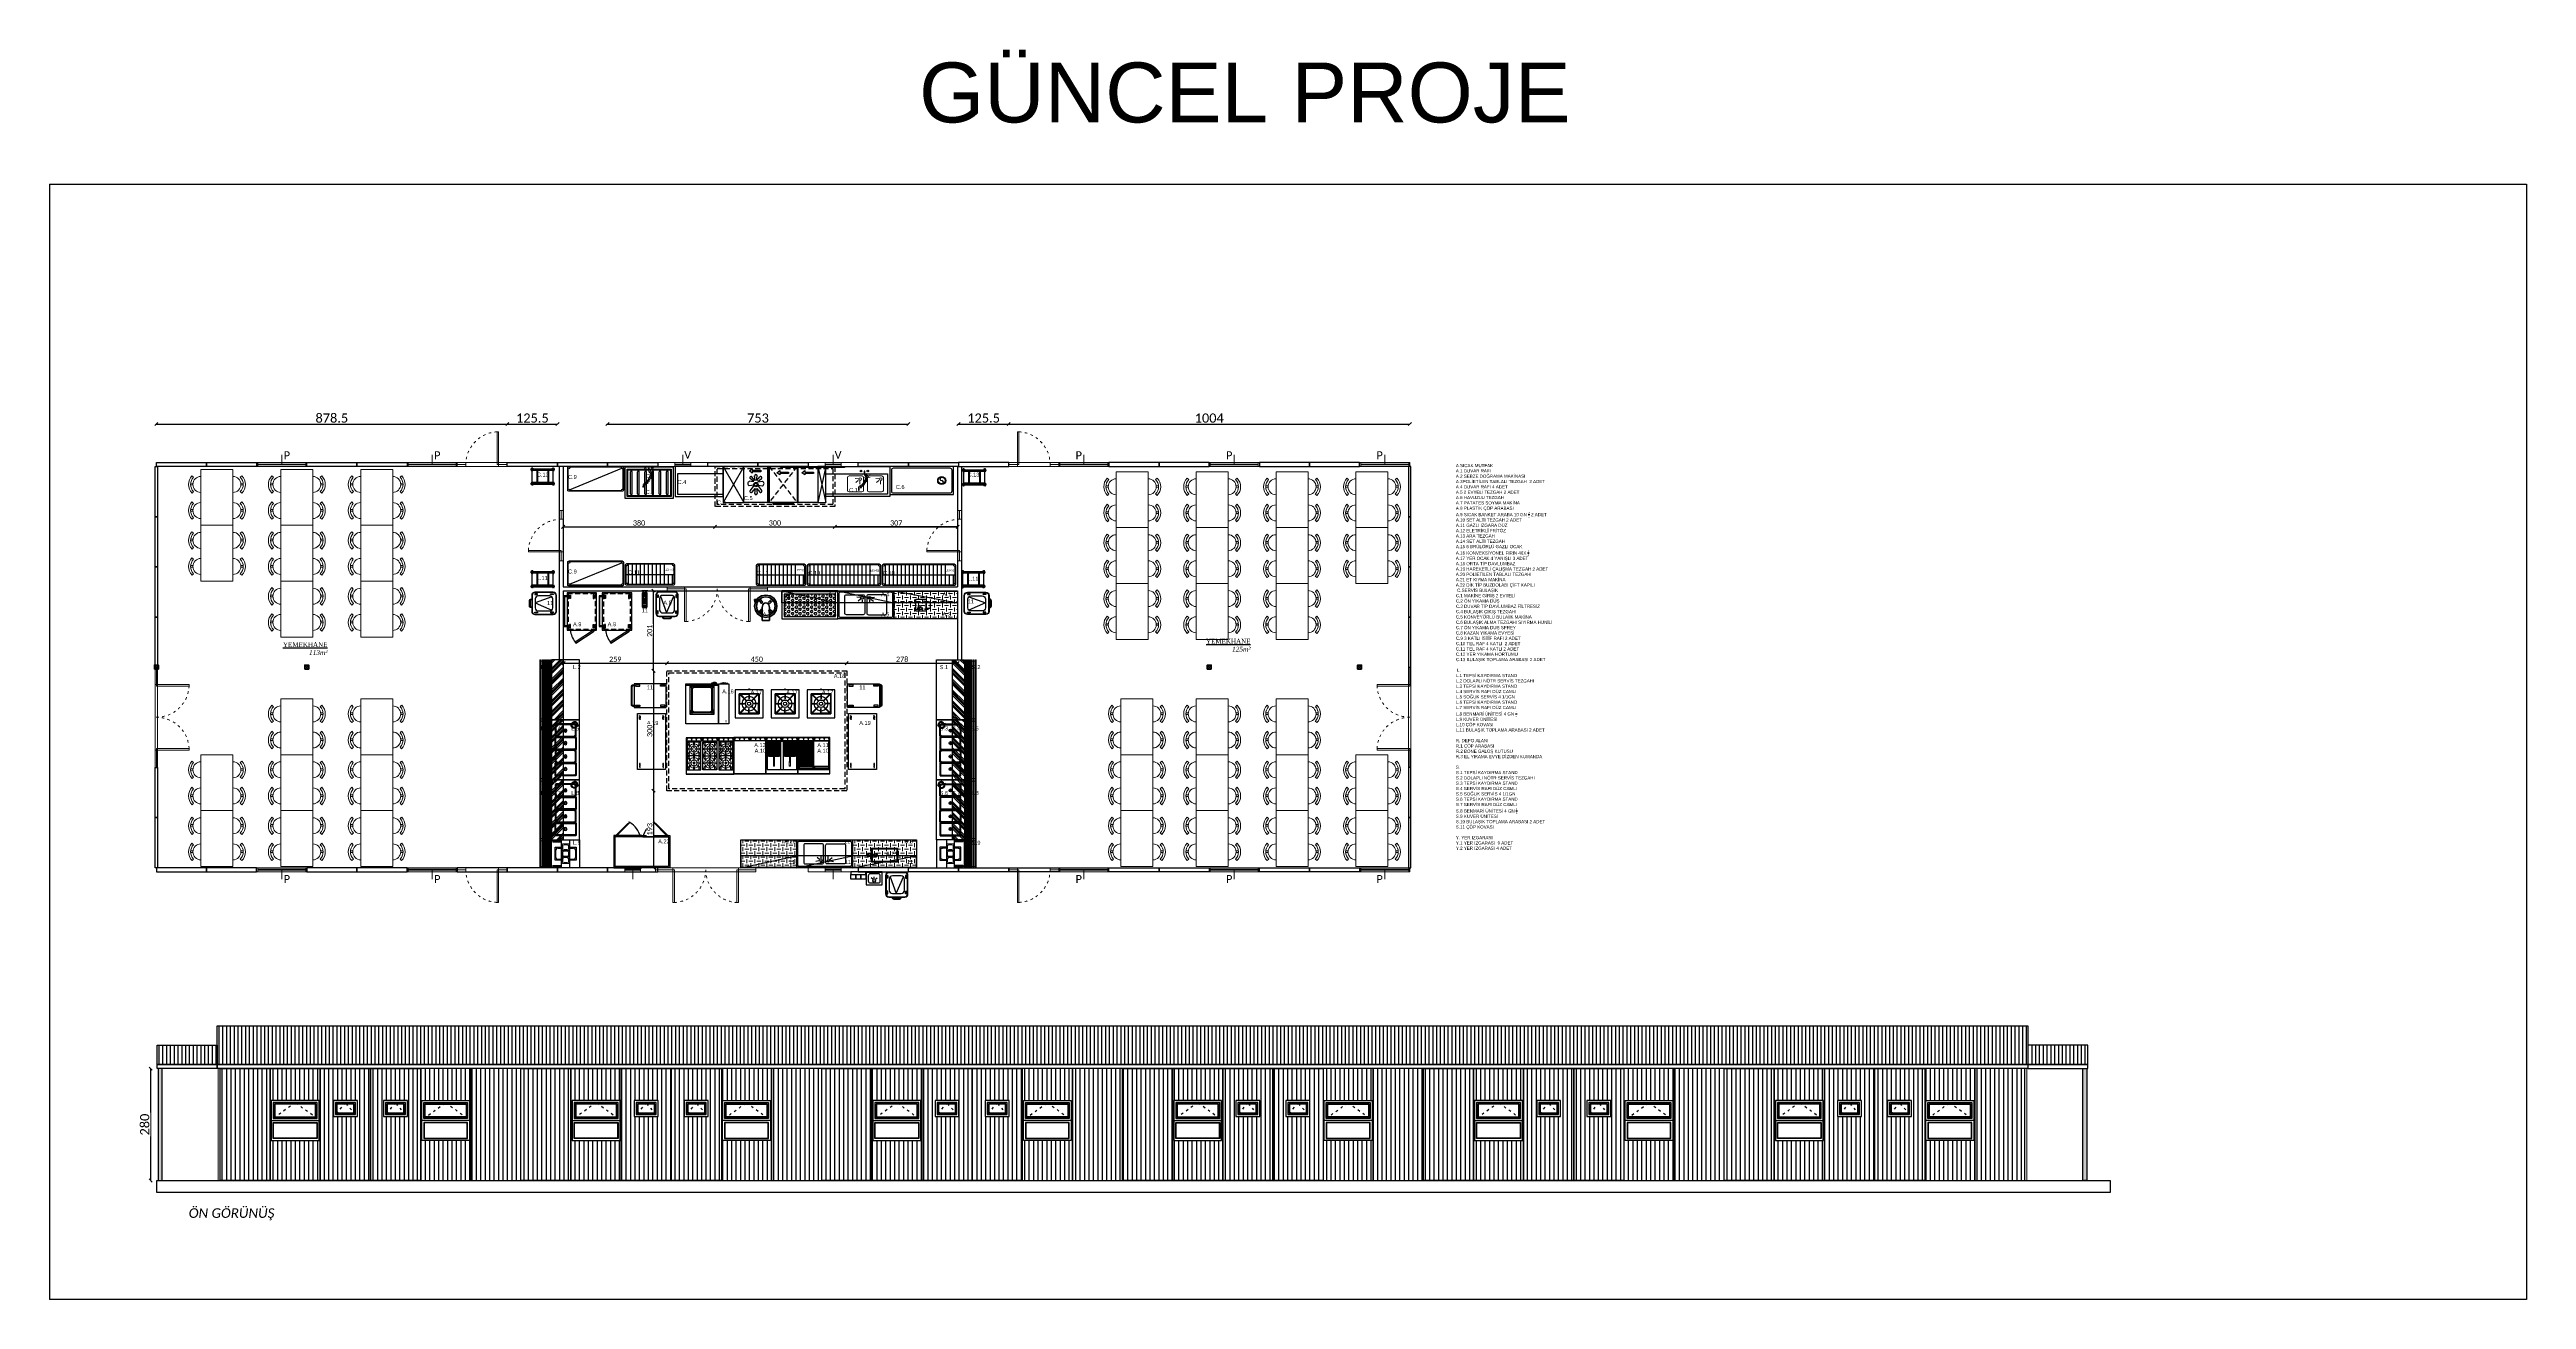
# Model space of a CAD drawing. Header units: millimetres. Extents: x -3516 to 33273, y -7531 to 724.
# Drawn here: x 1650 to 7850, y -3667 to -539 of the extents above; entities that cross this region are included whole.
import ezdxf

# ---------------------------------------------------------------- set-up
doc = ezdxf.new("R2010")
doc.units = ezdxf.units.MM
for name, pattern in [('ACAD_ISO03W100', [30, 12, -18]), ('ACAD_ISO07W100', [3, 0, -3]), ('DASHED', [19.05, 12.7, -6.35]), ('DOT', [6.35, 0, -6.35]), ('HIDDEN', [0.375, 0.25, -0.125])]:
    doc.linetypes.add(name, pattern=pattern)
for name, color, linetype, lineweight in [('-DWG_DETAY4', 7, 'DOT', 18), ('100x120 PEN', 155, 'Continuous', 15), ('40x60 VAS', 155, 'Continuous', 15), ('acilis', 251, 'ACAD_ISO03W100', 13), ('CİHAZ', 6, 'Continuous', 15), ('DIS-100', 9, 'Continuous', 30), ('DIS-60', 9, 'Continuous', 30), ('GRC- Yazı 1', 3, 'Continuous', 20), ('GRC-Ekipman', 4, 'Continuous', 25), ('GRC-et', 10, 'Continuous', 15), ('GRC-sebze', 94, 'Continuous', 15), ('KAPI', 37, 'Continuous', 15), ('KAPI-PEN', 37, 'Continuous', 15), ('KOLON', 6, 'Continuous', 35), ('KOSE', 134, 'Continuous', 20), ('OLCU', 7, 'Continuous', 20), ('panel gorunus', 251, 'Continuous', 20), ('pencere golge', 155, 'Continuous', 30), ('PLAN', 253, 'Continuous', 15), ('SAC GORUNUS', 148, 'Continuous', 15), ('YAZI', 9, 'Continuous', 20)]:
    doc.layers.add(name, color=color, linetype=linetype, lineweight=lineweight)
for name, color, linetype in [('200-EquipBorder-2d', 9, 'Continuous'), ('200-EquipInternal-2d', 252, 'Continuous'), ('200-EquipRemBorder-3d', 7, 'Continuous'), ('200-EquipSteel-3d', 9, 'Continuous'), ('S2000-002 Çizgi', 7, 'Continuous'), ('S2000-003 Kapı', 3, 'Continuous')]:
    doc.layers.add(name, color=color, linetype=linetype)
doc.styles.add('ekp-yazı', font='arial.ttf', dxfattribs={"height": 10})
doc.styles.get("Standard").update_dxf_attribs({"font": 'arial.ttf'})
doc.styles.add('VEFA', font='calibri.ttf')
doc.dimstyles.new('VEFA$0', dxfattribs={"dimtxt": 23, "dimasz": 8, "dimexe": 8, "dimexo": 20, "dimgap": 3, "dimtad": 1, "dimdec": 1, "dimdsep": 46, "dimtxsty": 'VEFA', "dimblk": 'OBLIQUE', "dimcen": 2.5, "dimclrd": 256, "dimclre": 256, "dimclrt": 8, "dimadec": 0, "dimazin": 0, "dimtfac": 1, "dimtdec": 1, "dimtix": 1, "dimtmove": 0, "dimatfit": 0, "dimldrblk": 'OBLIQUE', "dimfxl": 1, "dimarcsym": 0})
pattern_1 = [(0, (160, 0), (10, 10), [10, -10]), (90, (165, 5), (-10, 10), [10, -10])]

# ---------------------------------------------------------------- blocks, each defined once
blk = doc.blocks.new('A$C1210badc')
at = {"layer": 'DIS-60'}
blk.add_lwpolyline([(0, 0), (0, 125.5), (6, 125.5), (6, 0)], close=True, dxfattribs=at)
blk = doc.blocks.new('A$Ccb6340a7')
at = {"layer": 'DIS-100', "lineweight": -2}
blk.add_lwpolyline([(10, 125.5), (10, 0), (0, 0), (0, 125.5)], close=True, dxfattribs=at)
blk = doc.blocks.new('A$Cdef76808')
at = {"layer": '100x120 PEN', "linetype": 'Continuous'}
for p, q in [((2.8, 10), (2.8, 0)), ((122.8, 6), (2.8, 6)), ((122.8, 4), (2.8, 4)), ((62.8, 6), (62.8, 29.1)), ((122.8, 10), (122.8, 0))]:
    blk.add_line(p, q, dxfattribs=at)
blk.add_lwpolyline([(125.5, 0), (0, 0), (0, 10), (125.5, 10)], close=True, dxfattribs=at)
blk = doc.blocks.new('ASDQ1234142')
at = {"layer": 'KAPI'}
for p, q in [((177899, 120456.1), (177877.3, 120456.1)), ((177899, 120461.1), (177899, 120451.1)), ((177981, 120461.1), (177981, 120451.1)), ((177981, 120456.1), (178002.8, 120456.1))]:
    blk.add_line(p, q, dxfattribs=at)
at = {"layer": 'KAPI', "linetype": 'Continuous', "ltscale": 0.5}
blk.add_lwpolyline([(177981, 120456.1), (177977, 120456.1), (177977, 120538.1), (177981, 120538.1), (177981, 120456.1)], dxfattribs=at)
at = {"layer": 'KAPI'}
blk.add_lwpolyline([(177877.3, 120451.1), (178002.8, 120451.1), (178002.8, 120461.1), (177877.3, 120461.1)], close=True, dxfattribs=at)
at = {"layer": 'KAPI', "linetype": 'ACAD_ISO03W100', "ltscale": 0.5}
blk.add_arc((177981.2, 120456), 82.2, 92.91666, 179.94754, dxfattribs=at)
blk = doc.blocks.new('6-2IK')
at = {"layer": 'KAPI'}
for p, q in [((43.5, 3.1), (0, 3.1)), ((43.5, 6.1), (43.5, 0.1)), ((207.5, 6.1), (207.5, 0.1)), ((207.5, 3.1), (251, 3.1))]:
    blk.add_line(p, q, dxfattribs=at)
at = {"layer": 'KAPI', "linetype": 'Continuous', "ltscale": 0.5}
for points in [[(43.5, 3.1), (47.5, 3.1), (47.5, 85.1), (43.5, 85.1), (43.5, 3.1)], [(207.5, 3.1), (203.5, 3.1), (203.5, 85.1), (207.5, 85.1), (207.5, 3.1)]]:
    blk.add_lwpolyline(points, dxfattribs=at)
at = {"layer": 'KAPI'}
blk.add_lwpolyline([(251, 0.1), (0, 0.1), (0, 6.1), (251, 6.1)], close=True, dxfattribs=at)
at = {"layer": 'KAPI', "linetype": 'ACAD_ISO03W100', "ltscale": 0.5}
for centre, start, end in [((43.3, 3), 0.05246, 87.08334), ((207.7, 3), 92.91666, 179.94754)]:
    blk.add_arc(centre, 82.2, start, end, dxfattribs=at)
blk = doc.blocks.new('ASDQ2WE1241245')
at = {"layer": 'KAPI', "color": 3}
for p, q in [((178099.8, 119046.5), (178056.3, 119046.5)), ((178099.8, 119041.5), (178099.8, 119051.5)), ((178263.8, 119041.5), (178263.8, 119051.5)), ((178263.8, 119046.5), (178307.3, 119046.5))]:
    blk.add_line(p, q, dxfattribs=at)
blk.add_lwpolyline([(178056.3, 119051.5), (178307.3, 119051.5), (178307.3, 119041.5), (178056.3, 119041.5)], close=True, dxfattribs=at)
at = {"layer": 'KAPI', "color": 3, "linetype": 'Continuous', "ltscale": 0.5}
for points in [[(178099.8, 119046.5), (178103.8, 119046.5), (178103.8, 118964.5), (178099.8, 118964.5), (178099.8, 119046.5)], [(178263.8, 119046.5), (178259.8, 119046.5), (178259.8, 118964.5), (178263.8, 118964.5), (178263.8, 119046.5)]]:
    blk.add_lwpolyline(points, dxfattribs=at)
at = {"layer": 'KAPI', "color": 3, "linetype": 'ACAD_ISO03W100', "ltscale": 0.5}
for centre, start, end in [((178099.6, 119046.5), 272.91666, 359.94754), ((178264, 119046.5), 180.05246, 267.08334)]:
    blk.add_arc(centre, 82.2, start, end, dxfattribs=at)
blk = doc.blocks.new('A$C41ca5ab1')
at = {"layer": 'KOLON'}
for p, q in [((0, 0), (10, 10)), ((0, 10), (10, 0))]:
    blk.add_line(p, q, dxfattribs=at)
blk.add_lwpolyline([(0, 0), (10, 0), (10, 10), (0, 10)], close=True, dxfattribs=at)
blk = doc.blocks.new('A$C3c9ccc98')
at = {"layer": '40x60 VAS', "linetype": 'Continuous'}
for p, q in [((42.8, 19.1), (42.8, 29.1)), ((82.8, 25.1), (42.8, 25.1)), ((82.8, 23.1), (42.8, 23.1)), ((62.8, 23.1), (62.8, 0)), ((82.8, 19.1), (82.8, 29.1))]:
    blk.add_line(p, q, dxfattribs=at)
blk.add_lwpolyline([(125.5, 29.1), (0, 29.1), (0, 19.1), (125.5, 19.1)], close=True, dxfattribs=at)
blk = doc.blocks.new('_Oblique')
at = {"color": 0, "linetype": 'ByBlock', "lineweight": -2}
blk.add_line((-0.5, -0.5), (0.5, 0.5), dxfattribs=at)
blk = doc.blocks.new('*D30')
at = {"linetype": 'ACAD_ISO07W100', "lineweight": -2, "transparency": 16777216}
for p, q in [((1917, -1476.6), (1917, -1476.1)), ((2795.5, -1476.6), (2795.5, -1476.1))]:
    blk.add_line(p, q, dxfattribs=at)
at = {"linetype": 'Continuous', "lineweight": -2, "transparency": 16777216}
blk.add_line((1917, -1476.1), (2795.5, -1476.1), dxfattribs=at)
at = {"layer": 'Defpoints', "color": 0, "transparency": 16777216}
for p in [(2795.5, -1476.1), (1917, -1572.7), (2795.5, -1572.7)]:
    blk.add_point(p, dxfattribs=at)
at = {"lineweight": -2, "transparency": 16777216, "xscale": 8, "yscale": 8, "zscale": 8, "rotation": 180}
blk.add_blockref('_Oblique', (1917, -1476.1), dxfattribs=at)
at = {"lineweight": -2, "transparency": 16777216, "xscale": 8, "yscale": 8, "zscale": 8}
blk.add_blockref('_Oblique', (2795.5, -1476.1), dxfattribs=at)
at = {"color": 8, "transparency": 16777216, "insert": (2356.3, -1461.3), "char_height": 23, "attachment_point": 5, "style": 'VEFA', "bg_fill": 3, "box_fill_scale": 1.1, "bg_fill_color": 256, "bg_fill_true_color": 13158600, "bg_fill_transparency": 0}
blk.add_mtext('878.5', dxfattribs=at)
blk = doc.blocks.new('*D31')
at = {"linetype": 'ACAD_ISO07W100', "lineweight": -2, "transparency": 16777216}
for p, q in [((2795.5, -1476.6), (2795.5, -1476.1)), ((2921, -1476.6), (2921, -1476.1))]:
    blk.add_line(p, q, dxfattribs=at)
at = {"linetype": 'Continuous', "lineweight": -2, "transparency": 16777216}
blk.add_line((2795.5, -1476.1), (2921, -1476.1), dxfattribs=at)
at = {"layer": 'Defpoints', "color": 0, "transparency": 16777216}
for p in [(2795.5, -1572.7), (2921, -1572.7)]:
    blk.add_point(p, dxfattribs=at)
at = {"lineweight": -2, "transparency": 16777216, "xscale": 8, "yscale": 8, "zscale": 8, "rotation": 180}
blk.add_blockref('_Oblique', (2795.5, -1476.1), dxfattribs=at)
at = {"lineweight": -2, "transparency": 16777216, "xscale": 8, "yscale": 8, "zscale": 8}
blk.add_blockref('_Oblique', (2921, -1476.1), dxfattribs=at)
at = {"color": 8, "transparency": 16777216, "insert": (2858.3, -1461.3), "char_height": 23, "attachment_point": 5, "style": 'VEFA', "bg_fill": 3, "box_fill_scale": 1.1, "bg_fill_color": 256, "bg_fill_true_color": 13158600, "bg_fill_transparency": 0}
blk.add_mtext('125.5', dxfattribs=at)
at = {"layer": 'Defpoints', "color": 0, "transparency": 16777216}
blk.add_point((2921, -1476.1), dxfattribs=at)
blk = doc.blocks.new('*D32')
at = {"linetype": 'ACAD_ISO07W100', "lineweight": -2, "transparency": 16777216}
for p, q in [((3046.5, -1476.6), (3046.5, -1476.1)), ((3799.5, -1476.6), (3799.5, -1476.1))]:
    blk.add_line(p, q, dxfattribs=at)
at = {"linetype": 'Continuous', "lineweight": -2, "transparency": 16777216}
blk.add_line((3046.5, -1476.1), (3799.5, -1476.1), dxfattribs=at)
at = {"layer": 'Defpoints', "color": 0, "transparency": 16777216}
for p in [(3799.5, -1476.1), (3046.5, -1572.7), (3799.5, -1572.7)]:
    blk.add_point(p, dxfattribs=at)
at = {"lineweight": -2, "transparency": 16777216, "xscale": 8, "yscale": 8, "zscale": 8, "rotation": 180}
blk.add_blockref('_Oblique', (3046.5, -1476.1), dxfattribs=at)
at = {"lineweight": -2, "transparency": 16777216, "xscale": 8, "yscale": 8, "zscale": 8}
blk.add_blockref('_Oblique', (3799.5, -1476.1), dxfattribs=at)
at = {"color": 8, "transparency": 16777216, "insert": (3423, -1461.3), "char_height": 23, "attachment_point": 5, "style": 'VEFA', "bg_fill": 3, "box_fill_scale": 1.1, "bg_fill_color": 256, "bg_fill_true_color": 13158600, "bg_fill_transparency": 0}
blk.add_mtext('753', dxfattribs=at)
blk = doc.blocks.new('*D33')
at = {"linetype": 'ACAD_ISO07W100', "lineweight": -2, "transparency": 16777216}
for p, q in [((3925, -1476.6), (3925, -1476.1)), ((4050.5, -1476.6), (4050.5, -1476.1))]:
    blk.add_line(p, q, dxfattribs=at)
at = {"linetype": 'Continuous', "lineweight": -2, "transparency": 16777216}
blk.add_line((3925, -1476.1), (4050.5, -1476.1), dxfattribs=at)
at = {"layer": 'Defpoints', "color": 0, "transparency": 16777216}
for p in [(3925, -1572.7), (4050.5, -1572.7)]:
    blk.add_point(p, dxfattribs=at)
at = {"lineweight": -2, "transparency": 16777216, "xscale": 8, "yscale": 8, "zscale": 8, "rotation": 180}
blk.add_blockref('_Oblique', (3925, -1476.1), dxfattribs=at)
at = {"lineweight": -2, "transparency": 16777216, "xscale": 8, "yscale": 8, "zscale": 8}
blk.add_blockref('_Oblique', (4050.5, -1476.1), dxfattribs=at)
at = {"color": 8, "transparency": 16777216, "insert": (3987.8, -1461.3), "char_height": 23, "attachment_point": 5, "style": 'VEFA', "bg_fill": 3, "box_fill_scale": 1.1, "bg_fill_color": 256, "bg_fill_true_color": 13158600, "bg_fill_transparency": 0}
blk.add_mtext('125.5', dxfattribs=at)
at = {"layer": 'Defpoints', "color": 0, "transparency": 16777216}
blk.add_point((4050.5, -1476.1), dxfattribs=at)
blk = doc.blocks.new('*D34')
at = {"linetype": 'ACAD_ISO07W100', "lineweight": -2, "transparency": 16777216}
for p, q in [((4050.5, -1476.6), (4050.5, -1476.1)), ((5054.5, -1476.6), (5054.5, -1476.1))]:
    blk.add_line(p, q, dxfattribs=at)
at = {"linetype": 'Continuous', "lineweight": -2, "transparency": 16777216}
blk.add_line((4050.5, -1476.1), (5054.5, -1476.1), dxfattribs=at)
at = {"layer": 'Defpoints', "color": 0, "transparency": 16777216}
for p in [(5054.5, -1476.1), (4050.5, -1572.7), (5054.5, -1572.7)]:
    blk.add_point(p, dxfattribs=at)
at = {"lineweight": -2, "transparency": 16777216, "xscale": 8, "yscale": 8, "zscale": 8, "rotation": 180}
blk.add_blockref('_Oblique', (4050.5, -1476.1), dxfattribs=at)
at = {"lineweight": -2, "transparency": 16777216, "xscale": 8, "yscale": 8, "zscale": 8}
blk.add_blockref('_Oblique', (5054.5, -1476.1), dxfattribs=at)
at = {"color": 8, "transparency": 16777216, "insert": (4552.5, -1461.3), "char_height": 23, "attachment_point": 5, "style": 'VEFA', "bg_fill": 3, "box_fill_scale": 1.1, "bg_fill_color": 256, "bg_fill_true_color": 13158600, "bg_fill_transparency": 0}
blk.add_mtext('1004', dxfattribs=at)
blk = doc.blocks.new('A$C72E11EB8')
at = {"color": 3}
blk.add_lwpolyline([(140, 31.1), (140, 111.1), (0, 111.1), (0, 31.1)], close=True, dxfattribs=at)
at = {"layer": 'CİHAZ', "color": 3}
for p, q in [((18.8, 129.5), (14.9, 133.3)), ((35.5, 131.1), (35.5, 136.9)), ((39.6, 130.9), (39.6, 136.8)), ((54.8, 129.7), (58.6, 133.6)), ((84.2, 129.5), (80.4, 133.3)), ((101, 131.1), (100.9, 136.9)), ((105.1, 130.9), (105, 136.8)), ((120.2, 129.7), (124, 133.6)), ((10, 111.1), (130, 111.1)), ((10, 31.1), (130, 31.1)), ((18.8, 12.8), (14.9, 8.9)), ((35.5, 11.2), (35.5, 5.4)), ((39.6, 11.3), (39.6, 5.5)), ((54.8, 12.6), (58.6, 8.7)), ((84.2, 12.8), (80.4, 8.9)), ((101, 11.2), (100.9, 5.4)), ((105.1, 11.3), (105, 5.5)), ((120.2, 12.6), (124, 8.7))]:
    blk.add_line(p, q, dxfattribs=at)
for centre, radius, start, end in [((36.9, 111.1), 31.2, 46.00832, 134.60038), ((36.9, 111.1), 20, 0, 180), ((36.9, 111.1), 25.8, 46.00832, 134.60038), ((102.3, 111.1), 31.2, 46.00832, 134.60038), ((102.3, 111.1), 20, 0, 180), ((102.3, 111.1), 25.8, 46.00832, 134.60038), ((36.9, 31.1), 31.2, 225.39962, 313.99168), ((36.9, 31.1), 20, 180, 0), ((36.9, 31.1), 25.8, 225.39962, 313.99168), ((102.3, 31.1), 31.2, 225.39962, 313.99168), ((102.3, 31.1), 20, 180, 0), ((102.3, 31.1), 25.8, 225.39962, 313.99168)]:
    blk.add_arc(centre, radius, start, end, dxfattribs=at)
blk = doc.blocks.new('*D53')
at = {"linetype": 'ACAD_ISO07W100', "lineweight": -2, "transparency": 16777216}
for p, q in [((3925, -1476.6), (3925, -1476.1)), ((4050.5, -1476.6), (4050.5, -1476.1))]:
    blk.add_line(p, q, dxfattribs=at)
at = {"linetype": 'Continuous', "lineweight": -2, "transparency": 16777216}
blk.add_line((3925, -1476.1), (4050.5, -1476.1), dxfattribs=at)
at = {"layer": 'Defpoints', "color": 0, "transparency": 16777216}
for p in [(3925, -1572.7), (4050.5, -1572.7)]:
    blk.add_point(p, dxfattribs=at)
at = {"lineweight": -2, "transparency": 16777216, "xscale": 8, "yscale": 8, "zscale": 8, "rotation": 180}
blk.add_blockref('_Oblique', (3925, -1476.1), dxfattribs=at)
at = {"lineweight": -2, "transparency": 16777216, "xscale": 8, "yscale": 8, "zscale": 8}
blk.add_blockref('_Oblique', (4050.5, -1476.1), dxfattribs=at)
at = {"color": 8, "transparency": 16777216, "insert": (3987.8, -1461.3), "char_height": 23, "attachment_point": 5, "style": 'VEFA', "bg_fill": 3, "box_fill_scale": 1.1, "bg_fill_color": 256, "bg_fill_true_color": 13158600, "bg_fill_transparency": 0}
blk.add_mtext('125.5', dxfattribs=at)
at = {"layer": 'Defpoints', "color": 0, "transparency": 16777216}
blk.add_point((4050.5, -1476.1), dxfattribs=at)
blk = doc.blocks.new('PoliTT.S.160-70')
at = {"layer": 'GRC-sebze'}
h = blk.add_hatch(dxfattribs=at)
h.set_pattern_fill('CHECKERED', color=256, scale=10, style=0)
h.set_pattern_definition(pattern_1)
h.paths.add_polyline_path([(0, -70), (160, -70), (160, -2), (0, -2)])
for p, q in [((0, 0), (160, 0)), ((0, -70), (0, 0)), ((160, 0), (160, -70)), ((160, -2), (0, -2)), ((160, -70), (0, -70))]:
    blk.add_line(p, q)
blk = doc.blocks.new('Evye2.140-70')
at = {"color": 251}
for p, q in [((-84.2, -17.2), (-92, -16.1)), ((-82.9, -21), (-89, -26.1)), ((-79, -22.7), (-79, -30.6)), ((-61, -22.7), (-61, -30.6)), ((-57.1, -21), (-51, -26.1)), ((-55.8, -17.2), (-48, -16.1))]:
    blk.add_line(p, q, dxfattribs=at)
for points in [[(0, -70), (-140, -70), (-140, 0), (0, 0)], [(0, -2), (-140, -2), (-140, 0), (0, 0)]]:
    blk.add_lwpolyline(points, close=True)
blk.add_lwpolyline([(-7, -67), (-133, -67, -0.414214), (-137, -63), (-137, -7, -0.414214), (-133, -3), (-7, -3, -0.414214), (-3, -7), (-3, -63, -0.414214)], format="xyb", close=True)
for points in [[(-76.5, -60), (-118.5, -60, -0.414214), (-122.5, -56), (-122.5, -14, -0.414214), (-118.5, -10), (-76.5, -10, -0.414214), (-72.5, -14), (-72.5, -56, -0.414214)], [(-63.5, -60), (-21.5, -60, 0.414214), (-17.5, -56), (-17.5, -14, 0.414214), (-21.5, -10), (-63.5, -10, 0.414214), (-67.5, -14), (-67.5, -56, 0.414214)]]:
    blk.add_lwpolyline(points, format="xyb", close=True, dxfattribs=at)
for centre in [(-79.2, -17.7), (-60.8, -17.7)]:
    blk.add_circle(centre, 3.19, dxfattribs=at)
blk = doc.blocks.new('SebzeST.140-70')
h = blk.add_hatch()
h.set_pattern_fill('HEX', color=251, style=0)
h.set_pattern_definition([(0, (-12360.4633, -10510.258), (0, 5.49926), [3.175, -6.35]), (120, (-12360.4633, -10510.258), (-4.7624989, -2.74963), [3.175, -6.35]), (60, (-12357.2883, -10510.258), (-4.7624989, 2.74963), [3.175, -6.35])])
h.paths.add_polyline_path([(-134.5, -64.5), (-5.5, -64.5), (-5.5, -9), (-120.3, -9, -0.414214), (-134.5, -23.2)])
at = {"color": 251}
for p, q in [((-132.5, -15.6), (-132.5, -19.4)), ((-128, -14.6), (-125.2, -16.8)), ((-127.4, -10.9), (-123.6, -10.9))]:
    blk.add_line(p, q, dxfattribs=at)
for points in [[(0, 0), (-140, 0), (-140, -70), (0, -70)], [(0, 0), (-140, 0), (-140, -2), (0, -2)], [(-5.5, -9), (-134.5, -9), (-134.5, -64.5), (-5.5, -64.5)]]:
    blk.add_lwpolyline(points, close=True)
blk.add_circle((-130.7, -12.7), 2.4, dxfattribs=at)
blk.add_arc((-134.5, -9), 14.2, 270, 0, dxfattribs=at)
blk = doc.blocks.new('A$C4E4F77D6')
at = {"layer": '200-EquipBorder-2d', "color": 4}
for p, q in [((28.6, 63.9, 7.5), (18, 61.8, 7.5)), ((39.3, 61.8, 7.5), (28.6, 63.9, 7.5)), ((6.9, 52.7, 7.5), (0, 52.7, 7.5)), ((0, 52.7, 7.5), (0.9, 45.9, 7.5)), ((2.6, 45.6, 7.5), (0.7, 35.9, 7.5)), ((0.7, 35.9, 7.5), (2.8, 25.3, 7.5)), ((2.8, 25.3, 7.5), (8.9, 16.2, 7.5)), ((8.9, 55.7, 7.5), (6.9, 52.7, 7.5)), ((18, 61.8, 7.5), (8.9, 55.7, 7.5)), ((8.9, 16.2, 7.5), (18, 10.1, 7.5)), ((19.6, 9.6, 7.5), (19.6, 0, 7.5)), ((37.6, 0, 7.5), (37.6, 9.6, 7.5)), ((48.4, 55.7, 7.5), (39.3, 61.8, 7.5)), ((39.3, 10.1, 7.5), (48.4, 16.2, 7.5)), ((54.5, 46.6, 7.5), (48.4, 55.7, 7.5)), ((48.4, 16.2, 7.5), (54.5, 25.3, 7.5)), ((56.6, 35.9, 7.5), (54.5, 46.6, 7.5)), ((54.5, 25.3, 7.5), (56.6, 35.9, 7.5)), ((19.6, 0, 7.5), (37.6, 0, 7.5))]:
    blk.add_line(p, q, dxfattribs=at)
at = {"layer": '200-EquipBorder-2d'}
for p, q in [((0.9, 45.9, 7.5), (2.6, 45.6, 7.5)), ((18, 10.1, 7.5), (19.6, 9.6, 7.5)), ((37.6, 9.6, 7.5), (39.3, 10.1, 7.5))]:
    blk.add_line(p, q, dxfattribs=at)
at = {"layer": '200-EquipInternal-2d'}
for p, q in [((2.8, 46.6, 7.5), (2.6, 45.6, 7.5)), ((6.9, 52.7, 7.5), (2.8, 46.6, 7.5)), ((20.9, 39.1, 7.5), (19.6, 33, 7.5)), ((19.6, 33, 7.5), (19.6, 9.6, 7.5)), ((22.7, 41.8, 7.5), (20.9, 39.1, 7.5)), ((25.4, 43.7, 7.5), (22.7, 41.8, 7.5)), ((28.7, 44.3, 7.5), (25.4, 43.7, 7.5)), ((31.9, 43.7, 7.5), (28.7, 44.3, 7.5)), ((34.6, 41.8, 7.5), (31.9, 43.7, 7.5)), ((36.4, 39.1, 7.5), (34.6, 41.8, 7.5)), ((37.6, 33, 7.5), (36.4, 39.1, 7.5)), ((37.6, 9.6, 7.5), (37.6, 33, 7.5))]:
    blk.add_line(p, q, dxfattribs=at)
at = {"layer": '200-EquipInternal-2d', "color": 4}
for p, q in [((7, 44.9, 7.5), (5.2, 35.9, 7.5)), ((5.2, 35.9, 7.5), (7, 27, 7.5)), ((12.1, 52.5, 7.5), (7, 44.9, 7.5)), ((7, 27, 7.5), (12.1, 19.4, 7.5)), ((19.7, 57.6, 7.5), (12.1, 52.5, 7.5)), ((12.1, 19.4, 7.5), (19.7, 14.3, 7.5)), ((28.6, 59.3, 7.5), (19.7, 57.6, 7.5)), ((37.6, 57.6, 7.5), (28.6, 59.3, 7.5)), ((45.2, 52.5, 7.5), (37.6, 57.6, 7.5)), ((37.6, 14.3, 7.5), (45.2, 19.4, 7.5)), ((50.3, 44.9, 7.5), (45.2, 52.5, 7.5)), ((45.2, 19.4, 7.5), (50.3, 27, 7.5)), ((52, 35.9, 7.5), (50.3, 44.9, 7.5)), ((50.3, 27, 7.5), (52, 35.9, 7.5))]:
    blk.add_line(p, q, dxfattribs=at)
at = {"layer": '200-EquipRemBorder-3d', "color": 4}
blk.add_3dface([(5.3, 53, 90.5), (5.3, 53, 79.2), (1.3, 53, 79.2), (1.3, 53, 90.5)], dxfattribs=at)
at = {"layer": '200-EquipSteel-3d', "color": 4}
for p, q in [((7, 44.9, 110.5), (5.2, 35.9, 110.5)), ((5.2, 35.9, 110.5), (7, 27, 110.5)), ((12.1, 52.5, 110.5), (7, 44.9, 110.5)), ((7, 27, 110.5), (12.1, 19.4, 110.5)), ((19.7, 57.6, 110.5), (12.1, 52.5, 110.5)), ((12.1, 19.4, 110.5), (19.7, 14.3, 110.5)), ((28.6, 59.3, 110.5), (19.7, 57.6, 110.5)), ((37.6, 57.6, 110.5), (28.6, 59.3, 110.5)), ((45.2, 52.5, 110.5), (37.6, 57.6, 110.5)), ((37.6, 14.3, 110.5), (45.2, 19.4, 110.5)), ((50.3, 44.9, 110.5), (45.2, 52.5, 110.5)), ((45.2, 19.4, 110.5), (50.3, 27, 110.5)), ((52, 35.9, 110.5), (50.3, 44.9, 110.5)), ((50.3, 27, 110.5), (52, 35.9, 110.5))]:
    blk.add_line(p, q, dxfattribs=at)
at = {"layer": '200-EquipSteel-3d', "extrusion": (-1, 1.22465e-16, 0)}
for p, q in [((19.6, 9.6, 107.9), (19.6, 9.6, 110.5)), ((37.6, 9.6, 107.9), (37.6, 9.6, 110.5))]:
    blk.add_line(p, q, dxfattribs=at)
at = {"layer": '200-EquipSteel-3d', "color": 4}
for points, invisible_edges in [([(18, 61.8, 110.5), (28.6, 35.9, 110.5), (28.6, 63.9, 110.5)], 3), ([(28.6, 63.9, 110.5), (28.6, 35.9, 110.5), (39.3, 61.8, 110.5)], 3), ([(6.9, 52.7, 100.6), (0, 52.7, 100.6), (0.9, 45.9, 100.6), (7, 44.9, 100.6)], 8), ([(6.9, 52.7, 100.6), (0, 52.7, 100.6), (0.9, 45.9, 100.6), (7, 44.9, 100.6)], 8), ([(0.7, 35.9, 110.5), (28.6, 35.9, 110.5), (2.8, 46.6, 110.5)], 3), ([(2.8, 25.3, 110.5), (28.6, 35.9, 110.5), (0.7, 35.9, 110.5)], 3), ([(2.8, 46.6, 110.5), (28.6, 35.9, 110.5), (8.9, 55.7, 110.5)], 3), ([(8.9, 16.2, 110.5), (28.6, 35.9, 110.5), (2.8, 25.3, 110.5)], 3), ([(8.9, 55.7, 110.5), (28.6, 35.9, 110.5), (18, 61.8, 110.5)], 3), ([(18, 10.1, 110.5), (28.6, 35.9, 110.5), (8.9, 16.2, 110.5)], 3), ([(28.6, 8, 110.5), (28.6, 35.9, 110.5), (18, 10.1, 110.5)], 3), ([(19.6, 11.4, 94.1), (19.6, 0, 94.1), (19.6, 0, 107.9), (19.6, 11.4, 107.9)], 4), ([(19.6, 9.6, 107.9), (19.6, 0, 107.9), (19.6, 0, 112.5), (19.6, 9.6, 112.5)], 9), ([(39.3, 61.8, 110.5), (28.6, 35.9, 110.5), (48.4, 55.7, 110.5)], 3), ([(48.4, 55.7, 110.5), (28.6, 35.9, 110.5), (54.5, 46.6, 110.5)], 3), ([(54.5, 46.6, 110.5), (28.6, 35.9, 110.5), (56.6, 35.9, 110.5)], 3), ([(39.3, 10.1, 110.5), (28.6, 35.9, 110.5), (28.6, 8, 110.5)], 3), ([(48.4, 16.2, 110.5), (28.6, 35.9, 110.5), (39.3, 10.1, 110.5)], 3), ([(54.5, 25.3, 110.5), (28.6, 35.9, 110.5), (48.4, 16.2, 110.5)], 3), ([(56.6, 35.9, 110.5), (28.6, 35.9, 110.5), (54.5, 25.3, 110.5)], 3), ([(37.6, 11.4, 94.1), (37.6, 0, 94.1), (37.6, 0, 107.9), (37.6, 11.4, 107.9)], 4), ([(37.6, 9.6, 107.9), (37.6, 0, 107.9), (37.6, 0, 112.5), (37.6, 9.6, 112.5)], 9)]:
    blk.add_3dface(points, dxfattribs=dict(at, invisible_edges=invisible_edges))
for points in [[(18, 61.8, 107.9), (18, 61.8, 110.5), (28.6, 63.9, 110.5), (28.6, 63.9, 107.9)], [(28.6, 63.9, 107.9), (28.6, 63.9, 110.5), (39.3, 61.8, 110.5), (39.3, 61.8, 107.9)], [(0, 52.7, 25.7), (0, 52.7, 100.6), (6.9, 52.7, 100.6), (6.9, 52.7, 25.7)], [(0, 52.7, 25.7), (0.9, 45.9, 25.7), (0.9, 45.9, 100.6), (0, 52.7, 100.6)], [(0.7, 35.9, 107.9), (0.7, 35.9, 110.5), (2.8, 46.6, 110.5), (2.8, 46.6, 107.9)], [(2.8, 25.3, 107.9), (2.8, 25.3, 110.5), (0.7, 35.9, 110.5), (0.7, 35.9, 107.9)], [(2.8, 46.6, 107.9), (2.8, 46.6, 110.5), (8.9, 55.7, 110.5), (8.9, 55.7, 107.9)], [(8.9, 16.2, 107.9), (8.9, 16.2, 110.5), (2.8, 25.3, 110.5), (2.8, 25.3, 107.9)], [(7, 44.9, 22.5), (5.2, 35.9, 22.5), (5.2, 35.9, 107.9), (7, 44.9, 107.9)], [(5.2, 35.9, 22.5), (7, 27, 22.5), (7, 27, 107.9), (5.2, 35.9, 107.9)], [(6.9, 52.7, 25.7), (6.9, 52.7, 100.6), (10.9, 50.7, 100.6), (10.9, 50.7, 25.7)], [(12.1, 52.5, 22.5), (7, 44.9, 22.5), (7, 44.9, 107.9), (12.1, 52.5, 107.9)], [(7, 27, 22.5), (12.1, 19.4, 22.5), (12.1, 19.4, 107.9), (7, 27, 107.9)], [(8.9, 55.7, 107.9), (8.9, 55.7, 110.5), (18, 61.8, 110.5), (18, 61.8, 107.9)], [(18, 10.1, 107.9), (18, 10.1, 110.5), (8.9, 16.2, 110.5), (8.9, 16.2, 107.9)], [(19.7, 57.6, 22.5), (12.1, 52.5, 22.5), (12.1, 52.5, 107.9), (19.7, 57.6, 107.9)], [(12.1, 19.4, 22.5), (19.7, 14.3, 22.5), (19.7, 14.3, 107.9), (12.1, 19.4, 107.9)], [(28.6, 8, 107.9), (28.6, 8, 110.5), (18, 10.1, 110.5), (18, 10.1, 107.9)], [(28.6, 59.3, 22.5), (19.7, 57.6, 22.5), (19.7, 57.6, 107.9), (28.6, 59.3, 107.9)], [(19.7, 14.3, 22.5), (28.6, 12.5, 22.5), (28.6, 12.5, 107.9), (19.7, 14.3, 107.9)], [(37.6, 57.6, 22.5), (28.6, 59.3, 22.5), (28.6, 59.3, 107.9), (37.6, 57.6, 107.9)], [(28.6, 12.5, 22.5), (37.6, 14.3, 22.5), (37.6, 14.3, 107.9), (28.6, 12.5, 107.9)], [(39.3, 10.1, 107.9), (39.3, 10.1, 110.5), (28.6, 8, 110.5), (28.6, 8, 107.9)], [(45.2, 52.5, 22.5), (37.6, 57.6, 22.5), (37.6, 57.6, 107.9), (45.2, 52.5, 107.9)], [(37.6, 14.3, 22.5), (45.2, 19.4, 22.5), (45.2, 19.4, 107.9), (37.6, 14.3, 107.9)], [(39.3, 61.8, 107.9), (39.3, 61.8, 110.5), (48.4, 55.7, 110.5), (48.4, 55.7, 107.9)], [(48.4, 16.2, 107.9), (48.4, 16.2, 110.5), (39.3, 10.1, 110.5), (39.3, 10.1, 107.9)], [(50.3, 44.9, 22.5), (45.2, 52.5, 22.5), (45.2, 52.5, 107.9), (50.3, 44.9, 107.9)], [(45.2, 19.4, 22.5), (50.3, 27, 22.5), (50.3, 27, 107.9), (45.2, 19.4, 107.9)], [(48.4, 55.7, 107.9), (48.4, 55.7, 110.5), (54.5, 46.6, 110.5), (54.5, 46.6, 107.9)], [(54.5, 25.3, 107.9), (54.5, 25.3, 110.5), (48.4, 16.2, 110.5), (48.4, 16.2, 107.9)], [(52, 35.9, 22.5), (50.3, 44.9, 22.5), (50.3, 44.9, 107.9), (52, 35.9, 107.9)], [(50.3, 27, 22.5), (52, 35.9, 22.5), (52, 35.9, 107.9), (50.3, 27, 107.9)], [(54.5, 46.6, 107.9), (54.5, 46.6, 110.5), (56.6, 35.9, 110.5), (56.6, 35.9, 107.9)], [(56.6, 35.9, 107.9), (56.6, 35.9, 110.5), (54.5, 25.3, 110.5), (54.5, 25.3, 107.9)], [(37.6, 0, 94.1), (37.6, 0, 112.5), (19.6, 0, 112.5), (19.6, 0, 94.1)]]:
    blk.add_3dface(points, dxfattribs=at)
at = {"layer": '200-EquipSteel-3d'}
for points in [[(0.9, 45.9, 25.7), (0.9, 45.9, 100.6), (7, 44.9, 100.6), (7, 44.9, 25.7)], [(20.9, 39.1, 110.5), (19.6, 33, 110.5), (19.6, 33, 112.5), (20.9, 39.1, 112.5)], [(22.7, 41.8, 110.5), (20.9, 39.1, 110.5), (20.9, 39.1, 112.5), (22.7, 41.8, 112.5)], [(22.7, 41.8, 110.5), (22.7, 41.8, 112.5), (25.4, 43.7, 112.5), (25.4, 43.7, 110.5)], [(28.6, 44.3, 110.5), (25.4, 43.7, 110.5), (25.4, 43.7, 112.5), (28.6, 44.3, 112.5)], [(28.7, 44.3, 110.5), (31.9, 43.7, 110.5), (31.9, 43.7, 112.5), (28.7, 44.3, 112.5)], [(34.6, 41.8, 110.5), (34.6, 41.8, 112.5), (31.9, 43.7, 112.5), (31.9, 43.7, 110.5)], [(34.6, 41.8, 110.5), (36.4, 39.1, 110.5), (36.4, 39.1, 112.5), (34.6, 41.8, 112.5)], [(35.8, 25.6, 22.5), (39, 22.4, 7.5), (42.2, 19.2, 7.5), (39, 22.4, 22.5)], [(36.4, 39.1, 110.5), (37.6, 33, 110.5), (37.6, 33, 112.5), (36.4, 39.1, 112.5)]]:
    blk.add_3dface(points, dxfattribs=at)
at = {"layer": '200-EquipSteel-3d', "invisible_edges": 2}
for points in [[(10.9, 50.7, 100.6), (6.9, 52.7, 100.6), (7, 44.9, 100.6)], [(10.9, 50.7, 25.7), (6.9, 52.7, 25.7), (7, 44.9, 25.7)], [(19.6, 33, 110.5), (19.6, 9.6, 110.5), (19.6, 9.6, 112.5), (19.6, 33, 112.5)], [(37.6, 33, 110.5), (37.6, 9.6, 110.5), (37.6, 9.6, 112.5), (37.6, 33, 112.5)]]:
    blk.add_3dface(points, dxfattribs=at)
at = {"layer": '200-EquipSteel-3d', "color": 252}
for points in [[(11.9, 49.5, 7.5), (15.1, 46.3, 7.5), (18.3, 49.5, 7.5), (15.1, 52.7, 7.5)], [(15.1, 46.3, 22.5), (18.3, 43.1, 22.5), (15.1, 46.3, 7.5), (11.9, 49.5, 7.5)], [(18.3, 28.8, 22.5), (15.1, 25.6, 7.5), (11.9, 22.4, 7.5), (15.1, 25.6, 22.5)], [(15.1, 19.2, 7.5), (18.3, 22.4, 7.5), (15.1, 25.6, 7.5), (11.9, 22.4, 7.5)], [(21.5, 46.3, 22.5), (18.3, 49.5, 7.5), (15.1, 52.7, 7.5), (18.3, 49.5, 22.5)], [(18.3, 43.1, 22.5), (15.1, 46.3, 7.5), (18.3, 49.5, 7.5), (21.5, 46.3, 22.5)], [(21.5, 25.6, 22.5), (18.3, 22.4, 7.5), (15.1, 25.6, 7.5), (18.3, 28.8, 22.5)], [(18.3, 22.4, 22.5), (21.5, 25.6, 22.5), (18.3, 22.4, 7.5), (15.1, 19.2, 7.5)], [(39, 49.5, 22.5), (35.8, 46.3, 22.5), (39, 49.5, 7.5), (42.2, 52.7, 7.5)], [(35.8, 46.3, 22.5), (39, 49.5, 7.5), (42.2, 46.3, 7.5), (39, 43.1, 22.5)], [(39, 28.8, 22.5), (42.2, 25.6, 7.5), (39, 22.4, 7.5), (35.8, 25.6, 22.5)], [(42.2, 52.7, 7.5), (39, 49.5, 7.5), (42.2, 46.3, 7.5), (45.4, 49.5, 7.5)], [(39, 43.1, 22.5), (42.2, 46.3, 7.5), (45.4, 49.5, 7.5), (42.2, 46.3, 22.5)], [(42.2, 25.6, 22.5), (39, 28.8, 22.5), (42.2, 25.6, 7.5), (45.4, 22.4, 7.5)], [(45.4, 22.4, 7.5), (42.2, 25.6, 7.5), (39, 22.4, 7.5), (42.2, 19.2, 7.5)]]:
    blk.add_3dface(points, dxfattribs=at)
blk = doc.blocks.new('HarekeliT.140-70')
blk.add_lwpolyline([(-140, 0), (0, 0), (0, -70.4), (-140, -70.4)], close=True)
at = {"color": 253, "linetype": 'HIDDEN'}
for points in [[(-135, -5), (-125.2, -5), (-125.2, -7), (-135, -7)], [(-5, -5), (-14.7, -5), (-14.7, -7), (-5, -7)], [(-135, -63.4), (-125.2, -63.4), (-125.2, -65.4), (-135, -65.4)], [(-5, -63.4), (-14.7, -63.4), (-14.7, -65.4), (-5, -65.4)]]:
    blk.add_lwpolyline(points, close=True, dxfattribs=at)
blk = doc.blocks.new('PoliTT.E.140-70')
at = {"layer": 'GRC-et'}
h = blk.add_hatch(dxfattribs=at)
h.set_pattern_fill('CHECKERED', color=256, scale=10, style=0)
h.set_pattern_definition([(0, (140, 0), (10, 10), [10, -10]), (90, (145, 5), (-10, 10), [10, -10])])
h.paths.add_polyline_path([(0, -70), (140, -70), (140, -2), (0, -2)])
for p, q in [((0, 0), (140, 0)), ((0, -70), (0, 0)), ((140, 0), (140, -70)), ((140, -2), (0, -2)), ((140, -70), (0, -70))]:
    blk.add_line(p, q)
blk = doc.blocks.new('Frenox Depo Tipi Dolap Çift Kapı')
for p, q in [((0, 0), (0, 81)), ((0, 81), (70, 81)), ((140, 81), (70, 81)), ((140, 0), (140, 81)), ((70, 0), (0, 0)), ((70, 0), (140, 0))]:
    blk.add_line(p, q)
at = {"color": 251}
for p, q in [((3, 4), (3, 78)), ((3, 78), (137, 78)), ((137, 78), (73, 78)), ((137, 4), (137, 78)), ((67, 4), (3, 4)), ((73, 4), (137, 4))]:
    blk.add_line(p, q, dxfattribs=at)
at = {"color": 251, "linetype": 'Continuous'}
for p, q in [((67.1, 4), (2.9, 4)), ((4.9, 0), (34.9, -29.9)), ((7.8, 0), (39.8, -32.1)), ((72.9, 4), (137.1, 4)), ((132.2, 0), (100.2, -32.1)), ((135.1, 0), (105.1, -29.9)), ((36.3, -28.5), (34.9, -29.9)), ((34.9, -29.9), (39.1, -31.3)), ((39.1, -31.3), (37.7, -32.8)), ((37.7, -32.8), (38.4, -33.5)), ((39.8, -32.1), (38.4, -33.5)), ((100.2, -32.1), (101.6, -33.5)), ((105.1, -29.9), (100.9, -31.3)), ((100.9, -31.3), (102.3, -32.8)), ((102.3, -32.8), (101.6, -33.5)), ((103.7, -28.5), (105.1, -29.9))]:
    blk.add_line(p, q, dxfattribs=at)
at = {"linetype": 'Continuous'}
blk.add_line((67.1, 4), (72.9, 4), dxfattribs=at)
at = {"color": 251, "linetype": 'Continuous'}
for centre, radius, start, end in [((8, 4), 5.1, 180.53334, 232.59676), ((10.1, 18.7), 58.9, 300.38704, 345.52231), ((129.9, 18.7), 58.9, 194.47769, 239.61296), ((132, 4), 5.1, 307.40324, 359.46666)]:
    blk.add_arc(centre, radius, start, end, dxfattribs=at)
blk = doc.blocks.new('A$C7BE05278')
at = {"layer": 'S2000-002 Çizgi'}
h = blk.add_hatch(color=256, dxfattribs=at)
h.paths.add_polyline_path([(4.7, 9.9, -0.025454), (4.8, 10.4, 0.278063), (0.8, 7.5), (1.2, 7.3, -0.265675)])
h.paths.add_polyline_path([(5.4, 10.4, 0.028094), (4.8, 10.4, 0.025454), (4.7, 9.9, -0.030609), (5.2, 9.9, -0.027259)])
h.paths.add_polyline_path([(5.4, 10.4, 0.027259), (5.2, 9.9, -0.171751), (7.9, 9), (7.9, 9), (7.9, 9, -1.347305), (5.2, 7.1, -0.147228), (5.2, 9.9, 0.030609), (4.7, 9.9, 0.138731), (4.7, 7, 1.347306), (8.2, 9.4, 0.162476)])
h.paths.add_polyline_path([(12.5, 12.7), (12.7, 13.1, 0.483116), (4.8, 10.4, -0.028094), (5.4, 10.4, -0.470681)])
for p, q in [((0.5, 7.3), (0, 0)), ((0.5, 7.3), (0, 0)), ((0, 0), (1.9, 0)), ((1.5, 7.3), (0.5, 7.3)), ((1.5, 7.3), (0.5, 7.3)), ((1.9, 0), (1.5, 7.3)), ((1.9, 0), (1.5, 7.3)), ((14.4, 47.6), (14.3, 41.7)), ((14.4, 47.6), (14.3, 41.7)), ((14.3, 41.7), (15.9, 41.7)), ((14.3, 41.7), (15.9, 41.7)), ((16, 47.6), (14.4, 47.6)), ((16, 47.6), (14.4, 47.6)), ((15.1, 47.6), (15, 38.9)), ((15.9, 41.7), (16, 47.6)), ((15.9, 41.7), (16, 47.6))]:
    blk.add_line(p, q, dxfattribs=at)
for centre in [(6.3, 47.8), (23.5, 47.6)]:
    blk.add_circle(centre, 1.99, dxfattribs=at)
for centre, radius, start, end in [((4.8, 5.6), 4.31, 51.245, 156.7533), ((9.4, 8.6), 4.83, 57.01034, 197.57947), ((6.4, 7.6), 1.7, 197.57947, 51.245), ((14.4, 12.6), 4.98, 103.11986, 200.77428), ((11.2, 11.3), 1.54, 200.77428, 57.01034), ((15.6, 16.7), 3.77, 86.01564, 220.67721), ((13.7, 15.7), 1.76, 236.80878, 103.11986), ((18.1, 21.1), 3.83, 52.40892, 229.11119), ((17.8, 38.9), 2.86, 179.43001, 359.43001), ((16.5, 19.2), 1.37, 229.11119, 116.32433), ((20, 25.6), 3.8, 74.94983, 261.67628), ((19.1, 38.9), 1.6, 359.43001, 179.43001), ((25.1, 38.8), 7.64, 179.43001, 242.03458), ((23.5, 30.9), 5.53, 105.76632, 225.7833), ((19.6, 23.1), 1.26, 261.67628, 52.40892), ((20.6, 27.9), 1.41, 225.7833, 74.94983), ((22.6, 34), 2.23, 242.03458, 105.76632)]:
    blk.add_arc(centre, radius, start, end, dxfattribs=at)
blk.add_solid([(15.9, 41.7), (14.3, 41.7), (16, 47.6), (14.4, 47.6)], dxfattribs=at)
blk = doc.blocks.new('BY.OBK2000.(2000t).80-257')
for p, q in [((-257, 5), (-205, -85)), ((-205, 5), (-257, -85)), ((-142, -85), (-142, 5)), ((0, 5), (-20, -85)), ((-20, 5), (0, -85)), ((-180.2, -33.3), (-192.1, -31.8)), ((-180.2, -41.7), (-192.1, -43.2)), ((-179.9, -32.5), (-189.3, -25.1)), ((-179.9, -42.5), (-189.3, -54.9)), ((-177.5, -30.1), (-184.9, -20.7)), ((-177.5, -49.9), (-184.9, -59.3)), ((-176.7, -29.8), (-178.2, -17.9)), ((-176.7, -50.2), (-178.2, -62.1)), ((-173.3, -29.8), (-171.8, -17.9)), ((-173.3, -50.2), (-171.8, -62.1)), ((-172.5, -30.1), (-165.1, -20.7)), ((-172.5, -49.9), (-165.1, -59.3)), ((-170.1, -32.5), (-160.7, -25.1)), ((-170.1, -42.5), (-160.7, -54.9)), ((-169.8, -33.3), (-157.9, -31.8)), ((-169.8, -41.7), (-157.9, -43.2))]:
    blk.add_line(p, q)
at = {"linetype": 'DASHED'}
for p, q in [((-142, 5), (-72, -85)), ((-72, 5), (-142, -85))]:
    blk.add_line(p, q, dxfattribs=at)
for points in [[(-257, -85), (-205, -85), (-205, 5), (-257, 5)], [(-205, 5), (-20, 5), (-20, -85), (-205, -85)], [(-145, 5), (-142, 5), (-142, -85), (-145, -85)], [(-142, 5), (-72, 5), (-72, -85), (-142, -85)], [(-69, 5), (-72, 5), (-72, -85), (-69, -85)], [(-20, -85), (0, -85), (0, 5), (-20, 5)], [(-162.5, -4.3), (-162.5, -4.3), (-162.5, -7.9), (-184.1, -7.9), (-184.1, -11.5), (-191.3, -5.9), (-184.1, -0.7), (-184.1, -4.3)], [(-93.7, -8.6), (-93.7, -8.6), (-93.7, -12.2), (-115.3, -12.2), (-115.3, -15.8), (-122.5, -10.2), (-115.3, -5), (-115.3, -8.6)], [(-31.2, -8.6), (-31.2, -8.6), (-31.2, -12.2), (-52.8, -12.2), (-52.8, -15.8), (-60, -10.2), (-52.8, -5), (-52.8, -8.6)], [(-82, -90), (-132, -90), (-132, -85), (-82, -85)], [(-84, -88), (-130, -88), (-130, -85), (-84, -85)]]:
    blk.add_lwpolyline(points, close=True)
for radius in [5.47, 3.47]:
    blk.add_circle((-175, -40), radius)
for centre, radius, start, end in [((-189.3, -37.5), 6.02, 111.60333, 248.39667), ((-187.1, -22.9), 3.16, 33.31939, 236.68061), ((-187.1, -57.1), 3.16, 123.31939, 326.68061), ((-175, -17.9), 3.16, 348.31939, 191.68061), ((-175, -62.1), 3.16, 168.31939, 11.68061), ((-162.9, -22.9), 3.16, 303.31939, 146.68061), ((-162.9, -57.1), 3.16, 213.31939, 56.68061), ((-160.7, -37.5), 6.02, 291.60333, 68.39667)]:
    blk.add_arc(centre, radius, start, end)
blk = doc.blocks.new('SıyırmTezg.160-70')
h = blk.add_hatch(color=21)
edge = h.paths.add_edge_path()
edge.add_arc((130, -35), 10, 0, 360)
edge = h.paths.add_edge_path(flags=16)
edge.add_arc((130, -35), 8.5, 0, 360)
blk.add_lwpolyline([(0, -70), (160, -70), (160, 0), (0, 0)], close=True)
blk.add_lwpolyline([(9, -66), (151, -66, 0.4142136), (156, -61), (156, -9, 0.4142136), (151, -4), (9, -4, 0.4142136), (4, -9), (4, -61, 0.4142136)], format="xyb", close=True)
at = {"color": 21}
for radius in [10, 8.5]:
    blk.add_circle((130, -35), radius, dxfattribs=at)
for centre, start, end in [((130, -30.75), 90, 270), ((130, -39.25), 270, 90)]:
    blk.add_arc(centre, 4.25, start, end, dxfattribs=at)
blk = doc.blocks.new('K.Y.EVY.SPREY Ü.120-80')
at = {"lineweight": 0}
h = blk.add_hatch(color=149, dxfattribs=at)
h.paths.add_polyline_path([(48.7, -41.8, -0.025454), (48.9, -41.3, 0.278063), (44.8, -44.2), (45.3, -44.4, -0.265675)])
h.paths.add_polyline_path([(49.4, -41.3, 0.028094), (48.9, -41.3, 0.025454), (48.7, -41.8, -0.030609), (49.2, -41.8, -0.027259)])
h.paths.add_polyline_path([(49.4, -41.3, 0.027259), (49.2, -41.8, -0.171751), (51.9, -42.7), (51.9, -42.7), (51.9, -42.7, -1.347305), (49.3, -44.6, -0.147228), (49.2, -41.8, 0.030609), (48.7, -41.8, 0.138731), (48.8, -44.7, 1.347306), (52.3, -42.3, 0.162476)])
h.paths.add_polyline_path([(56.5, -39), (56.8, -38.6, 0.483116), (48.9, -41.3, -0.028094), (49.4, -41.3, -0.470681)])
at = {"color": 251}
for p, q in [((13, -68.5), (13, -13)), ((17, -68.5), (17, -13)), ((31, -68.5), (31, -13)), ((35, -68.5), (35, -13)), ((49, -68.5), (49, -13)), ((53, -68.5), (53, -13)), ((67, -68.5), (67, -13)), ((71, -68.5), (71, -13)), ((85, -68.5), (85, -13)), ((89, -68.5), (89, -13)), ((103, -68.5), (103, -13)), ((107, -68.5), (107, -13))]:
    blk.add_line(p, q, dxfattribs=at)
at = {"color": 149, "lineweight": 0}
for p, q in [((44.5, -44.4), (44, -51.7)), ((44.5, -44.4), (44, -51.7)), ((44, -51.7), (45.9, -51.7)), ((45.6, -44.4), (44.5, -44.4)), ((45.6, -44.4), (44.5, -44.4)), ((45.9, -51.7), (45.6, -44.4)), ((45.9, -51.7), (45.6, -44.4)), ((58.4, -4.1), (58.4, -10)), ((58.4, -4.1), (58.4, -10)), ((60, -4.1), (58.4, -4.1)), ((60, -4.1), (58.4, -4.1)), ((59.1, -4.1), (59, -12.8)), ((59.9, -10), (60, -4.1)), ((59.9, -10), (60, -4.1))]:
    blk.add_line(p, q, dxfattribs=at)
at = {"color": 251, "lineweight": 0}
blk.add_line((58.4, -10), (59.9, -10), dxfattribs=at)
blk.add_line((58.4, -10), (59.9, -10), dxfattribs=at)
for points in [[(0, 0), (120, 0), (120, -80), (0, -80)], [(0, 0), (120, 0), (120, -1.5), (0, -1.5)], [(5, -6.5), (115, -6.5), (115, -75), (5, -75)], [(6.5, -8), (113.5, -8), (113.5, -73.5), (6.5, -73.5)]]:
    blk.add_lwpolyline(points, close=True)
at = {"color": 149, "lineweight": 0}
for centre in [(50.4, -3.9), (67.5, -4.1)]:
    blk.add_circle(centre, 1.99, dxfattribs=at)
at = {"color": 251}
for centre, start, end in [((15, -13), 0, 180), ((33, -13), 0, 180), ((51, -13), 0, 180), ((69, -13), 0, 180), ((87, -13), 0, 180), ((105, -13), 0, 180), ((15, -68.5), 180, 0), ((33, -68.5), 180, 0), ((51, -68.5), 180, 0), ((69, -68.5), 180, 0), ((87, -68.5), 180, 0), ((105, -68.5), 180, 0)]:
    blk.add_arc(centre, 2, start, end, dxfattribs=at)
at = {"color": 149, "lineweight": 0}
for centre, radius, start, end in [((48.8, -46.1), 4.31, 51.245, 156.7533), ((53.5, -43.1), 4.83, 57.01034, 197.57947), ((50.5, -44.1), 1.7, 197.57947, 51.245), ((58.5, -39.1), 4.98, 103.11986, 200.77428), ((55.3, -40.4), 1.54, 200.77428, 57.01034), ((59.6, -35), 3.77, 86.01564, 220.67721), ((57.7, -36), 1.76, 236.80878, 103.11986), ((62.1, -30.6), 3.83, 52.40892, 229.11119), ((61.9, -12.8), 2.86, 179.43001, 359.43001), ((60.5, -32.5), 1.37, 229.11119, 116.32433), ((64, -26.1), 3.8, 74.94983, 261.67628), ((63.1, -12.8), 1.6, 359.43001, 179.43001), ((69.2, -12.9), 7.64, 179.43001, 242.03458), ((67.5, -20.8), 5.53, 105.76632, 225.7833), ((63.7, -28.6), 1.26, 261.67628, 52.40892), ((64.7, -23.8), 1.41, 225.7833, 74.94983), ((66.6, -17.7), 2.23, 242.03458, 105.76632)]:
    blk.add_arc(centre, radius, start, end, dxfattribs=at)
blk.add_solid([(59.9, -10), (58.4, -10), (60, -4.1), (58.4, -4.1)], dxfattribs=at)
blk = doc.blocks.new('istif rafı düz 137-61')
at = {"ltscale": 5}
for p, q in [((66, 0), (-69, 0)), ((66, -61), (-69, -61)), ((64, -1), (-67, -1)), ((64, -60), (-67, -60))]:
    blk.add_line(p, q, dxfattribs=at)
for p, q in [((-71.5, -58.5), (-71.5, -2.5)), ((-70.5, -56.5), (-70.5, -4.5)), ((67.5, -4.5), (67.5, -56.5)), ((67.5, -56.5), (67.5, -4.5)), ((68.5, -2.5), (68.5, -58.5))]:
    blk.add_line(p, q)
at = {"color": 149, "ltscale": 5}
blk.add_line((-66.7, -57.5), (63.7, -3.5), dxfattribs=at)
at = {"ltscale": 5}
for centre in [(-69, -2.5), (66, -2.5), (-69, -58.5), (66, -58.5)]:
    blk.add_circle(centre, 2.5, dxfattribs=at)
blk = doc.blocks.new('A$Cf11adf9e')
at = {"color": 7}
for p, q in [((0, 2.5), (0, 50.5)), ((1, 4.5), (1, 48.5)), ((121, 48.5), (121, 4.5)), ((121, 4.5), (121, 48.5)), ((122, 50.5), (122, 2.5))]:
    blk.add_line(p, q, dxfattribs=at)
at = {"color": 149, "ltscale": 5}
for p, q in [((1, 26.5), (121, 26.5)), ((6, 52), (6, 1)), ((16, 52), (16, 1)), ((26, 52), (26, 1)), ((36, 52), (36, 1)), ((46, 52), (46, 1)), ((56, 52), (56, 1)), ((66, 52), (66, 1)), ((76, 52), (76, 1)), ((86, 52), (86, 1)), ((96, 52), (96, 1)), ((106, 26.5), (106, 1)), ((116, 26.5), (116, 1))]:
    blk.add_line(p, q, dxfattribs=at)
at = {"color": 7, "ltscale": 5}
for p, q in [((119.5, 53), (2.5, 53)), ((119.5, 0), (2.5, 0)), ((117.5, 52), (4.5, 52)), ((117.5, 1), (4.5, 1))]:
    blk.add_line(p, q, dxfattribs=at)
for centre in [(2.5, 50.5), (2.5, 2.5), (119.5, 50.5), (119.5, 2.5)]:
    blk.add_circle(centre, 2.5, dxfattribs=at)
at = {"layer": 'GRC- Yazı 1', "color": 242, "true_color": 0xcd2027, "style": 'ekp-yazı'}
blk.add_text('122*53', height=5.43, dxfattribs=at).set_placement((96.1, 35.8))
blk = doc.blocks.new('A$Cb6178efe')
at = {"color": 7}
for p, q in [((0, 2.5), (0, 50.5)), ((1, 4.5), (1, 48.5)), ((182, 48.5), (182, 4.5)), ((182, 4.5), (182, 48.5)), ((183, 50.5), (183, 2.5))]:
    blk.add_line(p, q, dxfattribs=at)
at = {"color": 149, "ltscale": 5}
for p, q in [((1, 26.5), (182, 26.5)), ((6.5, 52), (6.5, 1)), ((16.5, 52), (16.5, 1)), ((26.5, 52), (26.5, 1)), ((36.5, 52), (36.5, 1)), ((46.5, 52), (46.5, 1)), ((56.5, 52), (56.5, 1)), ((66.5, 52), (66.5, 1)), ((76.5, 52), (76.5, 1)), ((86.5, 52), (86.5, 1)), ((96.5, 52), (96.5, 1)), ((106.5, 52), (106.5, 1)), ((116.5, 52), (116.5, 1)), ((126.5, 52), (126.5, 1)), ((136.5, 52), (136.5, 1)), ((146.5, 52), (146.5, 1)), ((156.5, 52), (156.5, 1)), ((166.5, 26.5), (166.5, 1)), ((176.5, 26.5), (176.5, 1))]:
    blk.add_line(p, q, dxfattribs=at)
at = {"color": 7, "ltscale": 5}
for p, q in [((180.5, 53), (2.5, 53)), ((180.5, 0), (2.5, 0)), ((178.5, 52), (4.5, 52)), ((178.5, 1), (4.5, 1))]:
    blk.add_line(p, q, dxfattribs=at)
for centre in [(2.5, 50.5), (2.5, 2.5), (180.5, 50.5), (180.5, 2.5)]:
    blk.add_circle(centre, 2.5, dxfattribs=at)
at = {"layer": 'GRC- Yazı 1', "color": 242, "true_color": 0xcd2027, "style": 'ekp-yazı'}
blk.add_text('183*53', height=5.14, dxfattribs=at).set_placement((156.7, 34.4))
blk = doc.blocks.new('Sıcaklık Dolb.SÜ. L150')
at = {"lineweight": 0}
h = blk.add_hatch(dxfattribs=at)
h.set_pattern_fill('ANSI34', color=251, style=0)
h.set_pattern_definition([(45, (-4937.554, 0), (-13.470384, 13.470384), []), (45, (-4933.064, 0), (-13.470384, 13.470384), []), (45, (-4928.574, 0), (-13.470384, 13.470384), []), (45, (-4924.083, 0), (-13.470384, 13.470384), [])])
h.paths.add_polyline_path([(0, -40), (0, -70), (-150, -70), (-150, -40)])
h = blk.add_hatch()
h.set_pattern_fill('ANGLE', color=33, scale=0.08, style=0)
h.set_pattern_definition([(0, (-197.9217, 2571.4995), (0, -0.5588), [0.4064, -0.1524]), (270, (-197.9217, 2571.4995), (-0.5588, 0), [0.4064, -0.1524])])
edge = h.paths.add_edge_path()
edge.add_ellipse((-11.4, -12.1), major_axis=(3.93, 3.93), ratio=1, start_angle=260.87996, end_angle=418.60887)
edge.add_line((-12.7, -6.7), (-12.7, -5.1))
edge.add_ellipse((-11.4, -12.1), major_axis=(-5.04, 5.04), ratio=1, start_angle=171.71617, end_angle=325.76753, ccw=False)
edge.add_line((-7.1, -17.8), (-8.2, -16.6))
h.paths.add_polyline_path([(-16.9, -5.7), (-12.7, -3.3), (-12.7, -8.2)])
for p, q in [((-150, 0), (0, 0)), ((-150, -70), (-150, 0)), ((0, 0), (0, -70)), ((0, -70), (-150, -70))]:
    blk.add_line(p, q)
at = {"color": 33}
for p, q in [((-21, -12.9), (-20.8, -12.9)), ((-20.9, -13.5), (-20.8, -13.5)), ((-20.8, -12.4), (-20.8, -12.4)), ((-20.8, -14), (-20.8, -14)), ((-20.6, -11.2), (-20.2, -11.2)), ((-20.6, -11.3), (-20.6, -11.7)), ((-20.6, -11.8), (-20.2, -11.8)), ((-20.6, -11.8), (-20.6, -12.2)), ((-20.6, -12.4), (-20.2, -12.4)), ((-20.6, -12.4), (-20.6, -12.8)), ((-20.6, -12.9), (-20.2, -12.9)), ((-20.6, -12.9), (-20.6, -13.3)), ((-20.6, -13.5), (-20.2, -13.5)), ((-20.6, -13.5), (-20.6, -13.9)), ((-20.6, -14), (-20.2, -14)), ((-20.6, -14), (-20.6, -14.4)), ((-20.6, -14.6), (-20.2, -14.6)), ((-20.6, -14.6), (-20.6, -15)), ((-20.6, -15.2), (-20.2, -15.2)), ((-20.6, -15.2), (-20.6, -15.3)), ((-20.5, -10.7), (-20.2, -10.7)), ((-20.5, -15.7), (-20.2, -15.7)), ((-20.4, -16.3), (-20.2, -16.3)), ((-20.3, -10.1), (-20.2, -10.1)), ((-20, -9.6), (-19.6, -9.6)), ((-20, -9.7), (-20, -10)), ((-20, -10.1), (-19.6, -10.1)), ((-20, -10.1), (-20, -10.5)), ((-20, -10.7), (-19.6, -10.7)), ((-20, -10.7), (-20, -11.1)), ((-20, -11.2), (-19.6, -11.2)), ((-20, -11.2), (-20, -11.7)), ((-20, -11.8), (-19.6, -11.8)), ((-20, -11.8), (-20, -12.2)), ((-20, -12.4), (-19.6, -12.4)), ((-20, -12.4), (-20, -12.8)), ((-20, -12.9), (-19.6, -12.9)), ((-20, -12.9), (-20, -13.3)), ((-20, -13.5), (-19.6, -13.5)), ((-20, -13.5), (-20, -13.9)), ((-20, -14), (-19.6, -14)), ((-20, -14), (-20, -14.4)), ((-20, -14.6), (-19.6, -14.6)), ((-20, -14.6), (-20, -15)), ((-20, -15.2), (-19.6, -15.2)), ((-20, -15.2), (-20, -15.6)), ((-20, -15.7), (-19.6, -15.7)), ((-20, -15.7), (-20, -16.1)), ((-20, -16.3), (-19.6, -16.3)), ((-20, -16.3), (-20, -16.7)), ((-20, -16.8), (-19.6, -16.8)), ((-19.6, -17.4), (-19.6, -17.4)), ((-19.5, -9), (-19.1, -9)), ((-19.5, -9), (-19.5, -9.4)), ((-19.5, -9.6), (-19.1, -9.6)), ((-19.5, -9.6), (-19.5, -10)), ((-19.5, -10.1), (-19.1, -10.1)), ((-19.5, -10.1), (-19.5, -10.5)), ((-19.5, -10.7), (-19.1, -10.7)), ((-19.5, -10.7), (-19.5, -11.1)), ((-19.5, -11.2), (-19.1, -11.2)), ((-19.5, -11.2), (-19.5, -11.7)), ((-19.5, -11.8), (-19.1, -11.8)), ((-19.5, -11.8), (-19.5, -12.2)), ((-19.5, -12.4), (-19.2, -12.4)), ((-19.5, -12.4), (-19.5, -12.8)), ((-19.5, -12.9), (-19.4, -12.9)), ((-19.5, -12.9), (-19.5, -13.3)), ((-19.5, -13.5), (-19.3, -13.5)), ((-19.5, -13.5), (-19.5, -13.9)), ((-19.5, -14), (-19.2, -14)), ((-19.5, -14), (-19.5, -14.4)), ((-19.5, -14.6), (-19.1, -14.6)), ((-19.5, -14.6), (-19.5, -15)), ((-19.5, -15.2), (-19.1, -15.2)), ((-19.5, -15.2), (-19.5, -15.6)), ((-19.5, -15.7), (-19.1, -15.7)), ((-19.5, -15.7), (-19.5, -16.1)), ((-19.5, -16.3), (-19.1, -16.3)), ((-19.5, -16.3), (-19.5, -16.7)), ((-19.5, -16.8), (-19.1, -16.8)), ((-19.5, -16.8), (-19.5, -17.2)), ((-19.5, -17.4), (-19.1, -17.4)), ((-19.5, -17.4), (-19.5, -17.6)), ((-19.3, -18), (-19.1, -18)), ((-19.2, -8.5), (-19.1, -8.5)), ((-18.9, -8.1), (-18.9, -8.3)), ((-18.9, -8.5), (-18.5, -8.5)), ((-18.9, -8.5), (-18.9, -8.9)), ((-18.9, -9), (-18.5, -9)), ((-18.9, -9), (-18.9, -9.4)), ((-18.9, -9.6), (-18.5, -9.6)), ((-18.9, -9.6), (-18.9, -10)), ((-18.9, -10.1), (-18.5, -10.1)), ((-18.9, -10.1), (-18.9, -10.5)), ((-18.9, -10.7), (-18.8, -10.7)), ((-18.9, -10.7), (-18.9, -11.1)), ((-18.9, -15.7), (-18.9, -15.7)), ((-18.9, -15.7), (-18.9, -16.1)), ((-18.9, -16.3), (-18.5, -16.3)), ((-18.9, -16.3), (-18.9, -16.7)), ((-18.9, -16.8), (-18.5, -16.8)), ((-18.9, -16.8), (-18.9, -17.2)), ((-18.9, -17.4), (-18.5, -17.4)), ((-18.9, -17.4), (-18.9, -17.8)), ((-18.9, -18), (-18.5, -18)), ((-18.9, -18), (-18.9, -18.4)), ((-18.9, -18.5), (-18.5, -18.5)), ((-18.7, -7.9), (-18.5, -7.9)), ((-17.1, -8.4), (-18.4, -7.5)), ((-18.4, -7.5), (-18.4, -7.7)), ((-18.4, -7.9), (-18, -7.9)), ((-18.4, -7.9), (-18.4, -8.3)), ((-18.4, -8.5), (-18, -8.5)), ((-18.4, -8.5), (-18.4, -8.9)), ((-18.4, -9), (-18, -9)), ((-18.4, -9), (-18.4, -9.4)), ((-18.4, -9.6), (-18, -9.6)), ((-18.4, -9.6), (-18.4, -10)), ((-18.4, -16.5), (-18.4, -16.7)), ((-18.4, -16.8), (-18.1, -16.8)), ((-18.4, -16.8), (-18.4, -17.2)), ((-18.4, -17.4), (-18, -17.4)), ((-18.4, -17.4), (-18.4, -17.8)), ((-18.4, -18), (-18, -18)), ((-18.4, -18), (-18.4, -18.4)), ((-18.4, -18.5), (-18, -18.5)), ((-18.4, -18.5), (-18.4, -18.9)), ((-18.3, -19.1), (-18, -19.1)), ((-17.8, -7.9), (-17.8, -8.3)), ((-17.8, -8.5), (-17.4, -8.5)), ((-17.8, -8.5), (-17.8, -8.9)), ((-17.8, -9), (-17.6, -9)), ((-17.8, -9), (-17.8, -9.3)), ((-17.8, -17.4), (-17.7, -17.4)), ((-17.8, -17.4), (-17.8, -17.8)), ((-17.8, -18), (-17.4, -18)), ((-17.8, -18), (-17.8, -18.4)), ((-17.8, -18.5), (-17.4, -18.5)), ((-17.8, -18.5), (-17.8, -18.9)), ((-17.8, -19.1), (-17.4, -19.1)), ((-17.8, -19.1), (-17.8, -19.4)), ((-17.4, -19.6), (-17.4, -19.6)), ((-17.3, -8.5), (-17.1, -8.5)), ((-17.3, -8.5), (-17.3, -8.6)), ((-17.3, -18), (-17.2, -18)), ((-17.3, -18), (-17.3, -18.4)), ((-17.3, -18.5), (-16.8, -18.5)), ((-17.3, -18.5), (-17.3, -18.9)), ((-17.3, -19.1), (-16.8, -19.1)), ((-17.3, -19.1), (-17.3, -19.5)), ((-17.3, -19.6), (-16.8, -19.6)), ((-17.3, -19.6), (-17.3, -19.7)), ((-16.7, -18.2), (-16.7, -18.4)), ((-16.7, -18.5), (-16.3, -18.5)), ((-16.7, -18.5), (-16.7, -18.9)), ((-16.7, -19.1), (-16.3, -19.1)), ((-16.7, -19.1), (-16.7, -19.5)), ((-16.7, -19.6), (-16.3, -19.6)), ((-16.7, -19.6), (-16.7, -20)), ((-16.5, -20.2), (-16.3, -20.2)), ((-16.1, -18.6), (-16.1, -18.9)), ((-16.1, -19.1), (-15.7, -19.1)), ((-16.1, -19.1), (-16.1, -19.5)), ((-16.1, -19.6), (-15.7, -19.6)), ((-16.1, -19.6), (-16.1, -20)), ((-16.1, -20.2), (-15.7, -20.2)), ((-16.1, -20.2), (-16.1, -20.4)), ((-15.6, -19.1), (-15.4, -19.1)), ((-15.6, -19.1), (-15.6, -19.5)), ((-15.6, -19.6), (-15.2, -19.6)), ((-15.6, -19.6), (-15.6, -20)), ((-15.6, -20.2), (-15.2, -20.2)), ((-15.6, -20.2), (-15.6, -20.6)), ((-15, -19.1), (-15, -19.5)), ((-15, -19.6), (-14.6, -19.6)), ((-15, -19.6), (-15, -20)), ((-15, -20.2), (-14.6, -20.2)), ((-15, -20.2), (-15, -20.6)), ((-14.8, -20.7), (-14.6, -20.7)), ((-14.5, -19.2), (-14.5, -19.5)), ((-14.5, -19.6), (-14.1, -19.6)), ((-14.5, -19.6), (-14.5, -20)), ((-14.5, -20.2), (-14.1, -20.2)), ((-14.5, -20.2), (-14.5, -20.6)), ((-14.5, -20.7), (-14.1, -20.7)), ((-14.5, -20.7), (-14.5, -20.8)), ((-13.9, -19.3), (-13.9, -19.5)), ((-13.9, -19.6), (-13.5, -19.6)), ((-13.9, -19.6), (-13.9, -20)), ((-13.9, -20.2), (-13.5, -20.2)), ((-13.9, -20.2), (-13.9, -20.6)), ((-13.9, -20.7), (-13.5, -20.7)), ((-13.9, -20.7), (-13.9, -20.9)), ((-13.3, -19.4), (-13.3, -19.5)), ((-13.3, -19.6), (-12.9, -19.6)), ((-13.3, -19.6), (-13.3, -20)), ((-13.3, -20.2), (-12.9, -20.2)), ((-13.3, -20.2), (-13.3, -20.6)), ((-13.3, -20.7), (-12.9, -20.7)), ((-13.3, -20.7), (-13.3, -21)), ((-12.8, -19.4), (-12.8, -19.5)), ((-12.8, -19.6), (-12.7, -19.6)), ((-12.8, -19.6), (-12.8, -20)), ((-12.8, -20.2), (-12.7, -20.2)), ((-12.8, -20.2), (-12.8, -20.6)), ((-12.8, -20.7), (-12.7, -20.7)), ((-12.8, -20.7), (-12.8, -21)), ((-12.7, -22.6), (-12.7, -17.7)), ((-12.7, -17.7), (-8.6, -20.1)), ((-12.7, -18), (-12.4, -18)), ((-12.7, -18.5), (-12.4, -18.5)), ((-12.7, -19.1), (-12.4, -19.1)), ((-12.7, -19.6), (-12.4, -19.6)), ((-8.6, -20.1), (-12.7, -22.6)), ((-12.7, -20.2), (-12.4, -20.2)), ((-12.7, -20.7), (-12.4, -20.7)), ((-12.7, -21.3), (-12.4, -21.3)), ((-12.7, -21.9), (-12.4, -21.9)), ((-12.7, -22.4), (-12.5, -22.4)), ((-12.2, -18), (-12.2, -18.4)), ((-12.2, -18.5), (-11.8, -18.5)), ((-12.2, -18.5), (-12.2, -18.9)), ((-12.2, -19.1), (-11.8, -19.1)), ((-12.2, -19.1), (-12.2, -19.5)), ((-12.2, -19.6), (-11.8, -19.6)), ((-12.2, -19.6), (-12.2, -20)), ((-12.2, -20.2), (-11.8, -20.2)), ((-12.2, -20.2), (-12.2, -20.6)), ((-12.2, -20.7), (-11.8, -20.7)), ((-12.2, -20.7), (-12.2, -21.2)), ((-12.2, -21.3), (-11.8, -21.3)), ((-12.2, -21.3), (-12.2, -21.7)), ((-12.2, -21.9), (-11.8, -21.9)), ((-12.2, -21.9), (-12.2, -22.2)), ((-11.7, -18.3), (-11.7, -18.4)), ((-11.7, -18.5), (-11.4, -18.5)), ((-11.7, -18.5), (-11.7, -18.9)), ((-11.7, -19.1), (-11.3, -19.1)), ((-11.7, -19.1), (-11.7, -19.5)), ((-11.7, -19.6), (-11.3, -19.6)), ((-11.7, -19.6), (-11.7, -20)), ((-11.7, -20.2), (-11.3, -20.2)), ((-11.7, -20.2), (-11.7, -20.6)), ((-11.7, -20.7), (-11.3, -20.7)), ((-11.7, -20.7), (-11.7, -21.2)), ((-11.7, -21.3), (-11.3, -21.3)), ((-11.7, -21.3), (-11.7, -21.7)), ((-11.7, -21.9), (-11.6, -21.9)), ((-11.7, -21.9), (-11.7, -21.9)), ((-11.1, -18.7), (-11.1, -18.9)), ((-11.1, -19.1), (-10.7, -19.1)), ((-11.1, -19.1), (-11.1, -19.5)), ((-11.1, -19.6), (-10.7, -19.6)), ((-11.1, -19.6), (-11.1, -20)), ((-11.1, -20.2), (-10.7, -20.2)), ((-11.1, -20.2), (-11.1, -20.6)), ((-11.1, -20.7), (-10.7, -20.7)), ((-11.1, -20.7), (-11.1, -21.2)), ((-11.1, -21.3), (-10.7, -21.3)), ((-11.1, -21.3), (-11.1, -21.6)), ((-10.5, -19.1), (-10.4, -19.1)), ((-10.5, -19.1), (-10.5, -19.5)), ((-10.5, -19.6), (-10.1, -19.6)), ((-10.5, -19.6), (-10.5, -20)), ((-10.5, -20.2), (-10.1, -20.2)), ((-10.5, -20.2), (-10.5, -20.6)), ((-10.5, -20.7), (-10.1, -20.7)), ((-10.5, -20.7), (-10.5, -21.2)), ((-10, -19.3), (-10, -19.5)), ((-10, -19.6), (-9.6, -19.6)), ((-10, -19.6), (-10, -20)), ((-10, -20.2), (-9.6, -20.2)), ((-10, -20.2), (-10, -20.6)), ((-10, -20.7), (-9.6, -20.7)), ((-10, -20.7), (-10, -21)), ((-9.4, -19.6), (-9.4, -20)), ((-9.4, -20.2), (-9, -20.2)), ((-9.4, -20.2), (-9.4, -20.6)), ((-8.9, -20), (-8.9, -20)), ((-8.9, -20.2), (-8.6, -20.2)), ((-8.9, -20.2), (-8.9, -20.3)), ((-8.2, -16.6), (-7.1, -17.8))]:
    blk.add_line(p, q, dxfattribs=at)
blk.add_lwpolyline([(-150, -40), (0, -40), (0, -70), (-150, -70)], close=True)
for points in [[(-140, -10.5), (-140, -59.5, 0.414214), (-138, -61.5), (-109.5, -61.5, 0.414214), (-107.5, -59.5), (-107.5, -10.5, 0.414214), (-109.5, -8.5), (-138, -8.5, 0.414214)], [(-138, -12.5), (-138, -57.5, 0.414214), (-136, -59.5), (-111.5, -59.5, 0.414214), (-109.5, -57.5), (-109.5, -12.5, 0.414214), (-111.5, -10.5), (-136, -10.5, 0.414214)], [(-75, -10.5), (-75, -59.5, 0.414214), (-77, -61.5), (-105.5, -61.5, 0.414214), (-107.5, -59.5), (-107.5, -10.5, 0.414214), (-105.5, -8.5), (-77, -8.5, 0.414214)], [(-77, -12.5), (-77, -57.5, 0.414214), (-79, -59.5), (-103.5, -59.5, 0.414214), (-105.5, -57.5), (-105.5, -12.5, 0.414214), (-103.5, -10.5), (-79, -10.5, 0.414214)], [(-75, -10.5), (-75, -59.5, 0.414214), (-73, -61.5), (-44.5, -61.5, 0.414214), (-42.5, -59.5), (-42.5, -10.5, 0.414214), (-44.5, -8.5), (-73, -8.5, 0.414214)], [(-73, -12.5), (-73, -57.5, 0.414214), (-71, -59.5), (-46.5, -59.5, 0.414214), (-44.5, -57.5), (-44.5, -12.5, 0.414214), (-46.5, -10.5), (-71, -10.5, 0.414214)], [(-10, -10.5), (-10, -59.5, 0.414214), (-12, -61.5), (-40.5, -61.5, 0.414214), (-42.5, -59.5), (-42.5, -10.5, 0.414214), (-40.5, -8.5), (-12, -8.5, 0.414214)], [(-12, -12.5), (-12, -57.5, 0.414214), (-14, -59.5), (-38.5, -59.5, 0.414214), (-40.5, -57.5), (-40.5, -12.5, 0.414214), (-38.5, -10.5), (-14, -10.5, 0.414214)]]:
    blk.add_lwpolyline(points, format="xyb", close=True, dxfattribs=at)
for points in [[(-123.7, -31.8), (-123.7, -39.3), (-122.9, -39.3), (-122.9, -31.8)], [(-91.3, -31.8), (-91.3, -39.3), (-92.1, -39.3), (-92.1, -31.8)], [(-58.7, -31.8), (-58.7, -39.3), (-57.9, -39.3), (-57.9, -31.8)], [(-26.3, -31.8), (-26.3, -39.3), (-27.1, -39.3), (-27.1, -31.8)], [(-16.9, -5.7), (-12.7, -8.2), (-12.7, -3.3)]]:
    blk.add_lwpolyline(points, close=True, dxfattribs=at)
at = {"color": 45, "lineweight": 0}
for points in [[(-150, -75), (0, -75), (0, -73), (-150, -73)], [(-150, -80), (0, -80), (0, -78), (-150, -78)], [(-150, -85), (0, -85), (0, -83), (-150, -83)], [(-150, -90), (0, -90), (0, -88), (-150, -88)], [(-150, -95), (0, -95), (0, -93), (-150, -93)], [(-150, -100), (0, -100), (0, -98), (-150, -98)], [(-147, -73), (-3, -73), (-3, -70), (-147, -70)], [(-147, -78), (-3, -78), (-3, -75), (-147, -75)], [(-147, -83), (-3, -83), (-3, -80), (-147, -80)], [(-147, -88), (-3, -88), (-3, -85), (-147, -85)], [(-147, -88), (-3, -88), (-3, -85), (-147, -85)], [(-147, -88), (-3, -88), (-3, -85), (-147, -85)], [(-147, -93), (-3, -93), (-3, -90), (-147, -90)], [(-147, -93), (-3, -93), (-3, -90), (-147, -90)], [(-147, -98), (-3, -98), (-3, -95), (-147, -95)]]:
    blk.add_lwpolyline(points, close=True, dxfattribs=at)
at = {"color": 33}
for centre in [(-123.3, -35.6), (-91.7, -35.6), (-58.3, -35.6), (-26.7, -35.6)]:
    blk.add_circle(centre, 3.82, dxfattribs=at)
for centre, radius, start, end in [((-13.2, -13.3), 7.81, 132.01297, 273.40048), ((-13.2, -13.3), 6.2, 128.61382, 274.27039), ((-11.4, -12.1), 7.13, 306.71617, 100.76753), ((-11.4, -12.1), 5.55, 305.87996, 103.60887)]:
    blk.add_arc(centre, radius, start, end, dxfattribs=at)
blk = doc.blocks.new('Nötr Servis Ünit. L150')
at = {"lineweight": 0}
h = blk.add_hatch(dxfattribs=at)
h.set_pattern_fill('ANSI34', color=251, style=0)
h.set_pattern_definition([(45, (-4685.962, -917.217), (-13.470384, 13.470384), []), (45, (-4681.472, -917.217), (-13.470384, 13.470384), []), (45, (-4676.982, -917.217), (-13.470384, 13.470384), []), (45, (-4672.492, -917.217), (-13.470384, 13.470384), [])])
h.paths.add_polyline_path([(0, -40), (0, -70), (-150, -70), (-150, -40)])
for points in [[(-150, 0), (0, 0), (0, -70), (-150, -70)], [(-150, -40), (0, -40), (0, -70), (-150, -70)]]:
    blk.add_lwpolyline(points, close=True)
at = {"color": 45, "lineweight": 0}
for points in [[(-150, -75), (0, -75), (0, -73), (-150, -73)], [(-150, -80), (0, -80), (0, -78), (-150, -78)], [(-150, -85), (0, -85), (0, -83), (-150, -83)], [(-150, -90), (0, -90), (0, -88), (-150, -88)], [(-150, -95), (0, -95), (0, -93), (-150, -93)], [(-150, -100), (0, -100), (0, -98), (-150, -98)], [(-147, -73), (-3, -73), (-3, -70), (-147, -70)], [(-147, -78), (-3, -78), (-3, -75), (-147, -75)], [(-147, -83), (-3, -83), (-3, -80), (-147, -80)], [(-147, -88), (-3, -88), (-3, -85), (-147, -85)], [(-147, -88), (-3, -88), (-3, -85), (-147, -85)], [(-147, -88), (-3, -88), (-3, -85), (-147, -85)], [(-147, -93), (-3, -93), (-3, -90), (-147, -90)], [(-147, -93), (-3, -93), (-3, -90), (-147, -90)], [(-147, -98), (-3, -98), (-3, -95), (-147, -95)]]:
    blk.add_lwpolyline(points, close=True, dxfattribs=at)
blk = doc.blocks.new('KüverÜnit(E). L70')
for p, q in [((-70, 0), (0, 0)), ((-70, -70), (-70, 0)), ((0, 0), (0, -70)), ((-70, -45), (-70, -25)), ((-70, -25), (0, -25)), ((0, -45), (-70, -45)), ((-67.5, -66.3), (-67.5, -45)), ((-64.5, -66.3), (-64.5, -45)), ((-51.2, -25), (-51.2, -8.5)), ((-51.2, -8.5), (-18.8, -8.5)), ((-51.2, -61.5), (-51.2, -45)), ((-18.8, -61.5), (-51.2, -61.5)), ((-49.2, -25), (-49.2, -15.5)), ((-49.2, -54.5), (-49.2, -45)), ((-44.2, -10.5), (-25.8, -10.5)), ((-25.8, -59.5), (-44.2, -59.5)), ((-20.8, -15.5), (-20.8, -25)), ((-20.8, -45), (-20.8, -54.5)), ((-18.8, -8.5), (-18.8, -25)), ((-18.8, -45), (-18.8, -61.5)), ((-5.5, -66.3), (-5.5, -45)), ((-2.5, -66.3), (-2.5, -45)), ((0, -25), (0, -45)), ((0, -70), (-70, -70)), ((-3, -70), (-67, -70))]:
    blk.add_line(p, q)
at = {"color": 33, "lineweight": 0}
for p, q in [((-59.5, -41.8), (-59.5, -28.2)), ((-57.5, -26.2), (-45.3, -26.2)), ((-57.5, -38.8), (-57.5, -31.2)), ((-45.3, -43.8), (-57.5, -43.8)), ((-54.5, -28.2), (-48.3, -28.2)), ((-48.3, -41.8), (-54.5, -41.8)), ((-45.3, -31.2), (-45.3, -38.8)), ((-43.3, -28.2), (-43.3, -41.8)), ((-43.3, -28.2), (-43.3, -41.8)), ((-29.1, -26.2), (-41.3, -26.2)), ((-41.3, -31.2), (-41.3, -38.8)), ((-41.3, -43.8), (-29.1, -43.8)), ((-32.1, -28.2), (-38.3, -28.2)), ((-38.3, -41.8), (-32.1, -41.8)), ((-29.1, -38.8), (-29.1, -31.2)), ((-27.1, -41.8), (-27.1, -28.2)), ((-27.1, -41.8), (-27.1, -28.2)), ((-25.1, -26.2), (-12.9, -26.2)), ((-25.1, -38.8), (-25.1, -31.2)), ((-12.9, -43.8), (-25.1, -43.8)), ((-22.1, -28.2), (-15.9, -28.2)), ((-15.9, -41.8), (-22.1, -41.8)), ((-12.9, -31.2), (-12.9, -38.8)), ((-10.9, -28.2), (-10.9, -41.8))]:
    blk.add_line(p, q, dxfattribs=at)
at = {"color": 45, "lineweight": 0}
for p, q in [((0, -73), (-70, -73)), ((-70, -73), (-70, -75)), ((-70, -75), (0, -75)), ((0, -78), (-70, -78)), ((-70, -78), (-70, -80)), ((-70, -80), (0, -80)), ((0, -83), (-70, -83)), ((-70, -83), (-70, -85)), ((-70, -85), (0, -85)), ((0, -88), (-70, -88)), ((-70, -88), (-70, -90)), ((-70, -90), (0, -90)), ((0, -93), (-70, -93)), ((-70, -93), (-70, -95)), ((-70, -95), (0, -95)), ((0, -98), (-70, -98)), ((-70, -98), (-70, -100)), ((-70, -100), (0, -100)), ((-67, -70), (-67, -73)), ((-67, -73), (-3, -73)), ((-3, -75), (-67, -75)), ((-67, -75), (-67, -78)), ((-67, -78), (-3, -78)), ((-3, -80), (-67, -80)), ((-67, -80), (-67, -83)), ((-67, -83), (-3, -83)), ((-3, -85), (-67, -85)), ((-67, -85), (-67, -88)), ((-3, -85), (-67, -85)), ((-67, -85), (-67, -88)), ((-3, -85), (-67, -85)), ((-67, -85), (-67, -88)), ((-67, -88), (-3, -88)), ((-67, -88), (-3, -88)), ((-67, -88), (-3, -88)), ((-3, -90), (-67, -90)), ((-67, -90), (-67, -93)), ((-3, -90), (-67, -90)), ((-67, -90), (-67, -93)), ((-67, -93), (-3, -93)), ((-67, -93), (-3, -93)), ((-3, -95), (-67, -95)), ((-67, -95), (-67, -98)), ((-67, -98), (-3, -98)), ((-3, -73), (-3, -70)), ((-3, -78), (-3, -75)), ((-3, -83), (-3, -80)), ((-3, -88), (-3, -85)), ((-3, -88), (-3, -85)), ((-3, -88), (-3, -85)), ((-3, -93), (-3, -90)), ((-3, -93), (-3, -90)), ((-3, -98), (-3, -95)), ((0, -75), (0, -73)), ((0, -80), (0, -78)), ((0, -85), (0, -83)), ((0, -90), (0, -88)), ((0, -95), (0, -93)), ((0, -100), (0, -98))]:
    blk.add_line(p, q, dxfattribs=at)
at = {"color": 33, "lineweight": 0}
for centre, major_axis, start_param, end_param in [((-57.5, -28.2), (2, 0), 1.570796, 3.141593), ((-57.5, -41.8), (2, 0), 3.141593, 4.712389), ((-54.5, -31.2), (3, 0), 1.570796, 3.141593), ((-54.5, -38.8), (3, 0), 3.141593, 4.712389), ((-48.3, -31.2), (3, 0), 0, 1.570796), ((-48.3, -38.8), (3, 0), 4.712389, 6.283185), ((-45.3, -28.2), (2, 0), 0, 1.570796), ((-45.3, -41.8), (2, 0), 4.712389, 6.283185), ((-41.3, -28.2), (2, 0), 1.570796, 3.141593), ((-41.3, -41.8), (2, 0), 3.141593, 4.712389), ((-38.3, -31.2), (3, 0), 1.570796, 3.141593), ((-38.3, -38.8), (3, 0), 3.141593, 4.712389), ((-32.1, -31.2), (3, 0), 0, 1.570796), ((-32.1, -38.8), (3, 0), 4.712389, 6.283185), ((-29.1, -28.2), (2, 0), 0, 1.570796), ((-29.1, -41.8), (2, 0), 4.712389, 6.283185), ((-25.1, -28.2), (2, 0), 1.570796, 3.141593), ((-25.1, -41.8), (2, 0), 3.141593, 4.712389), ((-22.1, -31.2), (3, 0), 1.570796, 3.141593), ((-22.1, -38.8), (3, 0), 3.141593, 4.712389), ((-15.9, -31.2), (3, 0), 0, 1.570796), ((-15.9, -38.8), (3, 0), 4.712389, 6.283185), ((-12.9, -28.2), (2, 0), 0, 1.570796), ((-12.9, -41.8), (2, 0), 4.712389, 6.283185)]:
    blk.add_ellipse(centre, major_axis=major_axis, ratio=1, start_param=start_param, end_param=end_param, dxfattribs=at)
for centre, major_axis, start_param, end_param in [((-44.2, -15.5), (5, 0), 1.570796, 3.141593), ((-44.2, -54.5), (5, 0), 3.141593, 4.712389), ((-25.8, -54.5), (5, 0), 4.712389, 6.283185), ((-25.8, -15.5), (5, 0), 0, 1.570796), ((-66, -66.3), (1.51, 0), 3.141593, 6.283185), ((-4, -66.3), (1.51, 0), 3.141593, 6.283185), ((-4, -66.3), (1.51, 0), 3.141593, 6.283185)]:
    blk.add_ellipse(centre, major_axis=major_axis, ratio=1, start_param=start_param, end_param=end_param)
blk = doc.blocks.new('ARB. GN 1.1 17 raflı')
at = {"ltscale": 5}
for p, q in [((-35.5, 0), (-33.9, -1.7)), ((-2.5, 0), (-4.1, -1.7)), ((-35.5, -55), (-33.9, -53.3)), ((-3.7, -1.2), (-34.3, -1.2)), ((-3.7, -53.8), (-34.3, -53.8)), ((-33.9, -1.7), (-33.9, -12.9)), ((-33.9, -14.6), (-33.9, -40.4)), ((-33.9, -42.1), (-33.9, -53.7)), ((-4.1, -1.7), (-4.1, -12.9)), ((-4.1, -14.6), (-4.1, -40.4)), ((-4.1, -42.1), (-4.1, -53.7)), ((-2.5, -55), (-4.1, -53.3))]:
    blk.add_line(p, q, dxfattribs=at)
at = {"color": 253, "ltscale": 5}
for p, q in [((-35.5, -10.4), (-34.7, -10.4)), ((-35.5, -17.1), (-34.7, -17.1)), ((-35.5, -37.9), (-34.7, -37.9)), ((-35.5, -44.6), (-34.7, -44.6)), ((-34.7, -17.1), (-34.7, -10.4)), ((-34.7, -12.9), (-3.3, -12.9)), ((-34.7, -14.6), (-3.3, -14.6)), ((-34.7, -37.9), (-34.7, -44.6)), ((-34.7, -40.4), (-3.3, -40.4)), ((-34.7, -42.1), (-3.3, -42.1)), ((-3.3, -17.1), (-3.3, -10.4)), ((-3.3, -10.4), (-2.5, -10.4)), ((-3.3, -17.1), (-2.5, -17.1)), ((-3.3, -37.9), (-3.3, -44.6)), ((-3.3, -37.9), (-2.5, -37.9)), ((-3.3, -44.6), (-2.5, -44.6))]:
    blk.add_line(p, q, dxfattribs=at)
at = {"ltscale": 5}
for points in [[(-35.5, -55), (-38, -55), (-38, 0), (-35.5, 0)], [(0, 0), (-2.5, 0), (-2.5, -55), (0, -55)]]:
    blk.add_lwpolyline(points, close=True, dxfattribs=at)
at = {"color": 253, "linetype": 'HIDDEN', "ltscale": 5}
for centre, start, end in [((-36.8, -1.2), 331.04498, 247.97569), ((-1.2, -1.2), 292.02431, 208.95502), ((-36.8, -53.8), 112.02431, 28.95502), ((-1.2, -53.8), 151.04498, 67.97569)]:
    blk.add_arc(centre, 3.3, start, end, dxfattribs=at)
blk = doc.blocks.new('A$C2C312901')
at = {"layer": 'S2000-002 Çizgi', "linetype": 'Continuous', "lineweight": 0}
for p, q in [((39.6, 90.8), (0.5, 90.8)), ((1.1, 89.2), (2.1, 84.4)), ((2.5, 84.4), (3.5, 89.2)), ((4.5, 90), (11.9, 90)), ((5, 81.5), (5, 19.2)), ((7.5, 81.5), (7.5, 19.2)), ((10, 81.5), (10, 19.2)), ((12.5, 81.5), (12.5, 19.2)), ((12.9, 89.2), (13.9, 84.4)), ((14.3, 84.4), (15.3, 89.2)), ((15, 81.5), (15, 19.2)), ((16.3, 90), (23.7, 90)), ((17.5, 81.5), (17.5, 19.2)), ((20, 81.5), (20, 19.2)), ((22.5, 81.5), (22.5, 19.2)), ((24.7, 89.2), (25.7, 84.4)), ((25, 81.5), (25, 19.2)), ((26.1, 84.4), (27.1, 89.2)), ((27.5, 81.5), (27.5, 19.2)), ((28.1, 90), (35.5, 90)), ((30, 81.5), (30, 19.2)), ((32.5, 81.5), (32.5, 19.2)), ((35, 81.5), (35, 19.2)), ((36.5, 89.2), (37.5, 84.4)), ((37.5, 81.5), (37.5, 19.2)), ((37.9, 84.4), (38.9, 89.2)), ((40, 81.5), (40, 19.2)), ((40.5, 90.8), (79.6, 90.8)), ((42.1, 84.4), (41.1, 89.2)), ((43.5, 89.2), (42.5, 84.4)), ((51.9, 90), (44.5, 90)), ((53.9, 84.4), (52.9, 89.2)), ((55.3, 89.2), (54.3, 84.4)), ((63.7, 90), (56.3, 90)), ((65.7, 84.4), (64.7, 89.2)), ((67.1, 89.2), (66.1, 84.4)), ((75.5, 90), (68.1, 90)), ((77.5, 84.4), (76.5, 89.2)), ((78.9, 89.2), (77.9, 84.4)), ((41.6, 17.6), (38.4, 17.6)), ((38.4, 15.6), (41.6, 15.6))]:
    blk.add_line(p, q, dxfattribs=at)
at = {"layer": 'S2000-002 Çizgi'}
for points in [[(0, 0), (80, 0), (80, 91), (0, 91)], [(0, 1), (80, 1), (80, 82.5), (0, 82.5)], [(3, 11), (77, 11), (77, 81.5), (3, 81.5)], [(0, 1), (80, 1), (80, 11), (0, 11)], [(77, 14), (3, 14), (3, 19.2), (77, 19.2)]]:
    blk.add_lwpolyline(points, close=True, dxfattribs=at)
at = {"layer": 'S2000-002 Çizgi', "linetype": 'Continuous', "lineweight": 0}
for centre, radius, start, end in [((2.3, 89.5), 1.27, 346.42061, 193.57939), ((14.1, 89.5), 1.27, 346.42061, 193.57939), ((25.9, 89.5), 1.27, 346.42061, 193.57939), ((37.7, 89.5), 1.27, 346.42061, 193.57939), ((38.4, 16.6), 1, 90.00605, 270.21394)]:
    blk.add_arc(centre, radius, start, end, dxfattribs=at)
at = {"layer": 'S2000-002 Çizgi', "linetype": 'Continuous', "lineweight": 0, "extrusion": (0, 0, -1)}
for centre, radius, start, end in [((-42.3, 89.5), 1.27, 346.42061, 193.57939), ((-54.1, 89.5), 1.27, 346.42061, 193.57939), ((-65.9, 89.5), 1.27, 346.42061, 193.57939), ((-77.7, 89.5), 1.27, 346.42061, 193.57939), ((-41.6, 16.6), 1, 90.00605, 270.21394)]:
    blk.add_arc(centre, radius, start, end, dxfattribs=at)
at = {"layer": 'S2000-002 Çizgi', "linetype": 'Continuous', "lineweight": 0}
for centre, major_axis, start_param, end_param in [((2.3, 84.5), (0.25, 0), 3.344804, 6.16625), ((14.1, 84.5), (0.25, 0), 3.344906, 6.16625), ((25.9, 84.5), (0.25, 0), 3.344893, 6.16625), ((37.7, 84.5), (0.25, 0), 3.344893, 6.16625), ((44.5, 89), (-1, 0), 4.712389, 6.124448), ((51.9, 89), (-1, 0), 3.349747, 4.712389), ((56.3, 89), (-1, 0), 4.712389, 6.124448), ((63.7, 89), (-1, 0), 3.349747, 4.712389), ((68.1, 89), (-1, 0), 4.712389, 6.0355), ((75.5, 89), (-1, 0), 3.371293, 4.712389)]:
    blk.add_ellipse(centre, major_axis=major_axis, ratio=0.999997, start_param=start_param, end_param=end_param, dxfattribs=at)
at = {"layer": 'S2000-002 Çizgi', "linetype": 'Continuous', "lineweight": 0, "extrusion": (0, 0, -1)}
for centre, major_axis, start_param, end_param in [((4.5, 89), (1, 0), 3.371293, 4.712389), ((11.9, 89), (1, 0), 4.712389, 6.0355), ((16.3, 89), (1, 0), 3.349747, 4.712389), ((23.7, 89), (1, 0), 4.712389, 6.124448), ((28.1, 89), (1, 0), 3.349747, 4.712389), ((35.5, 89), (1, 0), 4.712389, 6.124448), ((42.3, 84.5), (-0.25, 0), 3.344893, 6.16625), ((54.1, 84.5), (-0.25, 0), 3.344893, 6.16625), ((65.9, 84.5), (-0.25, 0), 3.344906, 6.16625), ((77.7, 84.5), (-0.25, 0), 3.344804, 6.16625)]:
    blk.add_ellipse(centre, major_axis=major_axis, ratio=0.999997, start_param=start_param, end_param=end_param, dxfattribs=at)
at = {"layer": 'S2000-002 Çizgi', "linetype": 'Continuous', "lineweight": 0}
for points, weights, knots in [([(0.2, 83.9), (0.2, 83.7), (0.4, 83.7), (20, 83.7), (39.6, 83.7), (39.8, 83.7), (39.8, 83.9), (39.8, 87.3), (39.8, 90.6), (39.8, 90.8), (39.6, 90.8), (39.6, 90.8), (39.6, 90.8)], [1, 0.707748873271, 1, 1, 1, 0.707106781187, 1, 1, 1, 0.707106781187, 1, 1, 1], [0, 0, 0, 0.166667, 0.166667, 0.333333, 0.333333, 0.5, 0.5, 0.666667, 0.666667, 0.833333, 0.833333, 1, 1, 1]), ([(0.5, 90.8), (0.4, 90.8), (0.4, 90.8), (0.2, 90.8), (0.2, 90.6), (0.2, 90.6), (0.2, 90.6), (0.2, 87.3), (0.2, 83.9), (0.2, 83.9), (0.2, 83.9)], [1, 1, 1, 0.707106781187, 1, 1, 1, 1, 1, 0.999999587343, 1], [0, 0, 0, 0.2, 0.2, 0.4, 0.4, 0.6, 0.6, 0.8, 0.8, 1, 1, 1]), ([(79.8, 83.9), (79.8, 83.7), (79.6, 83.7), (60, 83.7), (40.4, 83.7), (40.2, 83.7), (40.2, 83.9), (40.2, 87.3), (40.2, 90.6), (40.2, 90.8), (40.4, 90.8), (40.4, 90.8), (40.4, 90.8)], [1, 0.707748873271, 1, 1, 1, 0.707106781187, 1, 1, 1, 0.707106781187, 1, 1, 1], [0, 0, 0, 0.166667, 0.166667, 0.333333, 0.333333, 0.5, 0.5, 0.666667, 0.666667, 0.833333, 0.833333, 1, 1, 1]), ([(79.6, 90.8), (79.6, 90.8), (79.6, 90.8), (79.8, 90.8), (79.8, 90.6), (79.8, 90.6), (79.8, 90.6), (79.8, 87.3), (79.8, 83.9), (79.8, 83.9), (79.8, 83.9)], [1, 1, 1, 0.707106781187, 1, 1, 1, 1, 1, 0.999999587343, 1], [0, 0, 0, 0.2, 0.2, 0.4, 0.4, 0.6, 0.6, 0.8, 0.8, 1, 1, 1])]:
    blk.add_rational_spline(points, weights, degree=2, knots=knots, dxfattribs=at)
for p in [(1.1, 89.2), (78.9, 89.2)]:
    blk.add_point(p, dxfattribs=at)
blk = doc.blocks.new('A$C6BBD115A')
at = {"layer": 'S2000-002 Çizgi', "linetype": 'Continuous', "lineweight": 0}
for p, q in [((39.5, 90.8), (0.5, 90.8)), ((1.1, 89.2), (2.1, 84.4)), ((1.1, 89.2), (1.1, 89.2)), ((2.5, 84.4), (3.5, 89.2)), ((4.5, 90), (11.9, 90)), ((5, 76.6), (5, 45.6)), ((35, 76.1), (5, 76.1)), ((35, 73.6), (5, 73.6)), ((35, 71.1), (5, 71.1)), ((35, 68.6), (5, 68.6)), ((35, 66.1), (5, 66.1)), ((35, 63.6), (5, 63.6)), ((33, 78.6), (7, 78.6)), ((7.5, 78.6), (7.5, 43.6)), ((10, 78.6), (10, 43.6)), ((12.5, 78.6), (12.5, 43.6)), ((12.9, 89.2), (13.9, 84.4)), ((14.3, 84.4), (15.3, 89.2)), ((15, 78.6), (15, 43.6)), ((16.3, 90), (23.7, 90)), ((17.5, 78.6), (17.5, 43.6)), ((20, 78.6), (20, 43.6)), ((22.5, 78.6), (22.5, 43.6)), ((24.7, 89.2), (25.7, 84.4)), ((25, 78.6), (25, 43.6)), ((26.1, 84.4), (27.1, 89.2)), ((27.5, 78.6), (27.5, 43.6)), ((28.1, 90), (35.5, 90)), ((30, 78.6), (30, 43.6)), ((32.5, 78.6), (32.5, 43.6)), ((35, 76.6), (35, 45.6)), ((36.5, 89.2), (37.5, 84.4)), ((37.9, 84.4), (38.9, 89.2)), ((40.5, 90.8), (79.6, 90.8)), ((42.1, 84.4), (41.1, 89.2)), ((43.5, 89.2), (42.5, 84.4)), ((51.9, 90), (44.5, 90)), ((45, 76.6), (45, 45.6)), ((75, 76.1), (45, 76.1)), ((75, 73.6), (45, 73.6)), ((75, 71.1), (45, 71.1)), ((75, 68.6), (45, 68.6)), ((75, 66.1), (45, 66.1)), ((75, 63.6), (45, 63.6)), ((73, 78.6), (47, 78.6)), ((47.5, 78.6), (47.5, 43.6)), ((50, 78.6), (50, 43.6)), ((52.5, 78.6), (52.5, 43.6)), ((53.9, 84.4), (52.9, 89.2)), ((55.3, 89.2), (54.3, 84.4)), ((55, 78.6), (55, 43.6)), ((63.7, 90), (56.3, 90)), ((57.5, 78.6), (57.5, 43.6)), ((60, 78.6), (60, 43.6)), ((62.5, 78.6), (62.5, 43.6)), ((65.7, 84.4), (64.7, 89.2)), ((65, 78.6), (65, 43.6)), ((67.1, 89.2), (66.1, 84.4)), ((67.5, 78.6), (67.5, 43.6)), ((75.5, 90), (68.1, 90)), ((70, 78.6), (70, 43.6)), ((72.5, 78.6), (72.5, 43.6)), ((75, 76.6), (75, 45.6)), ((77.5, 84.4), (76.5, 89.2)), ((78.9, 89.2), (77.9, 84.4)), ((78.9, 89.2), (78.9, 89.2)), ((35, 61.1), (5, 61.1)), ((35, 58.6), (5, 58.6)), ((35, 56.1), (5, 56.1)), ((35, 53.6), (5, 53.6)), ((35, 51.1), (5, 51.1)), ((35, 48.6), (5, 48.6)), ((35, 46.1), (5, 46.1)), ((33, 43.6), (7, 43.6)), ((18.5, 30.8), (21.5, 30.8)), ((18.5, 18.8), (18.5, 30.8)), ((18.5, 18.8), (21.5, 18.8)), ((18.8, 30.8), (18.8, 43.6)), ((19.3, 30.8), (19.3, 43.6)), ((19.8, 41), (19.3, 41)), ((19.8, 30.8), (19.8, 43.6)), ((20.3, 30.8), (20.3, 43.6)), ((20.8, 41), (20.3, 41)), ((20.8, 30.8), (20.8, 43.6)), ((21.3, 30.8), (21.3, 43.6)), ((21.5, 18.8), (21.5, 30.8)), ((75, 61.1), (45, 61.1)), ((75, 58.6), (45, 58.6)), ((75, 56.1), (45, 56.1)), ((75, 53.6), (45, 53.6)), ((75, 51.1), (45, 51.1)), ((75, 48.6), (45, 48.6)), ((75, 46.1), (45, 46.1)), ((73, 43.6), (47, 43.6)), ((58.5, 30.8), (61.5, 30.8)), ((58.5, 18.8), (58.5, 30.8)), ((58.5, 18.8), (61.5, 18.8)), ((58.8, 30.8), (58.8, 43.6)), ((59.3, 30.8), (59.3, 43.6)), ((59.8, 41), (59.3, 41)), ((59.8, 30.8), (59.8, 43.6)), ((60.3, 30.8), (60.3, 43.6)), ((60.8, 41), (60.3, 41)), ((60.8, 30.8), (60.8, 43.6)), ((61.3, 30.8), (61.3, 43.6)), ((61.5, 18.8), (61.5, 30.8))]:
    blk.add_line(p, q, dxfattribs=at)
at = {"layer": 'S2000-002 Çizgi'}
for points in [[(0, 0), (80, 0), (80, 91), (0, 91)], [(80, 82.5), (0, 82.5), (0, 1), (80, 1)], [(3, 11), (77, 11), (77, 81), (3, 81)], [(37, 81), (3, 81), (3, 11), (37, 11)], [(43, 11), (77, 11), (77, 81), (43, 81)]]:
    blk.add_lwpolyline(points, close=True, dxfattribs=at)
at = {"layer": 'S2000-002 Çizgi', "linetype": 'Continuous', "lineweight": 0, "flags": 128}
for points in [[(0.2, 90.6), (0.2, 83.9)], [(0.5, 90.8), (0.4, 90.8)], [(0.4, 83.7), (39.6, 83.7)], [(39.8, 83.9), (39.8, 90.5)], [(40.2, 83.9), (40.2, 90.5)], [(79.6, 83.7), (40.4, 83.7)], [(79.6, 90.8), (79.6, 90.8)], [(79.8, 90.6), (79.8, 83.9)]]:
    blk.add_lwpolyline(points, dxfattribs=at)
at = {"layer": 'S2000-002 Çizgi', "linetype": 'Continuous', "lineweight": 0}
for centre in [(20, 29.8), (20, 19.8), (60, 29.8), (60, 19.8)]:
    blk.add_circle(centre, 0.5, dxfattribs=at)
for centre in [(2.3, 89.5), (14.1, 89.5), (25.9, 89.5), (37.7, 89.5), (42.3, 89.5), (54.1, 89.5), (65.9, 89.5), (77.7, 89.5)]:
    blk.add_arc(centre, 1.27, 346.42061, 193.57939, dxfattribs=at)
at = {"layer": 'S2000-002 Çizgi', "linetype": 'Continuous', "lineweight": 0, "extrusion": (0, 0, -1)}
for centre, radius, start, end in [((-7, 76.6), 2, 0, 90), ((-33, 76.6), 2, 90, 180), ((-39.5, 90.5), 0.3, 90, 180), ((-40.5, 90.5), 0.3, 0, 90), ((-47, 76.6), 2, 0, 90), ((-73, 76.6), 2, 90, 180), ((-7, 45.6), 2, 270, 0), ((-33, 45.6), 2, 180, 270), ((-47, 45.6), 2, 270, 0), ((-73, 45.6), 2, 180, 270)]:
    blk.add_arc(centre, radius, start, end, dxfattribs=at)
at = {"layer": 'S2000-002 Çizgi', "linetype": 'Continuous', "lineweight": 0}
for centre, major_axis, start_param, end_param in [((0.4, 90.6), (-0.2, 0), 4.712389, 6.283185), ((0.4, 83.9), (-0.2, 0), 0, 1.570796), ((2.3, 84.5), (0.25, 0), 3.344804, 6.16625), ((14.1, 84.5), (0.25, 0), 3.344906, 6.16625), ((25.9, 84.5), (0.25, 0), 3.344893, 6.16625), ((37.7, 84.5), (0.25, 0), 3.344893, 6.16625), ((39.6, 83.9), (0.2, 0), 4.712389, 6.283185), ((44.5, 89), (-1, 0), 4.712389, 6.124448), ((51.9, 89), (-1, 0), 3.349747, 4.712389), ((56.3, 89), (-1, 0), 4.712389, 6.124448), ((63.7, 89), (-1, 0), 3.349747, 4.712389), ((68.1, 89), (-1, 0), 4.712389, 6.0355), ((75.5, 89), (-1, 0), 3.371293, 4.712389)]:
    blk.add_ellipse(centre, major_axis=major_axis, ratio=0.999997, start_param=start_param, end_param=end_param, dxfattribs=at)
at = {"layer": 'S2000-002 Çizgi', "linetype": 'Continuous', "lineweight": 0, "extrusion": (0, 0, -1)}
for centre, major_axis, start_param, end_param in [((4.5, 89), (1, 0), 3.371293, 4.712389), ((11.9, 89), (1, 0), 4.712389, 6.0355), ((16.3, 89), (1, 0), 3.349747, 4.712389), ((23.7, 89), (1, 0), 4.712389, 6.124448), ((28.1, 89), (1, 0), 3.349747, 4.712389), ((35.5, 89), (1, 0), 4.712389, 6.124448), ((40.4, 83.9), (-0.2, 0), 4.712389, 6.283185), ((42.3, 84.5), (-0.25, 0), 3.344893, 6.16625), ((54.1, 84.5), (-0.25, 0), 3.344893, 6.16625), ((65.9, 84.5), (-0.25, 0), 3.344906, 6.16625), ((77.7, 84.5), (-0.25, 0), 3.344804, 6.16625), ((79.6, 90.6), (0.2, 0), 4.712389, 6.283185), ((79.6, 83.9), (0.2, 0), 0, 1.570796)]:
    blk.add_ellipse(centre, major_axis=major_axis, ratio=0.999997, start_param=start_param, end_param=end_param, dxfattribs=at)
at = {"layer": 'S2000-002 Çizgi', "linetype": 'Continuous', "lineweight": 0}
for p in [(0.2, 90.6), (0.2, 83.9), (0.4, 90.8), (0.4, 83.7), (39.6, 83.7), (39.8, 83.9), (40.2, 83.9), (40.4, 83.7), (79.6, 90.8), (79.6, 83.7), (79.8, 90.6), (79.8, 83.9)]:
    blk.add_point(p, dxfattribs=at)
blk = doc.blocks.new('A$C74724A35')
at = {"layer": 'S2000-002 Çizgi', "linetype": 'Continuous', "lineweight": 0}
for p, q in [((39.5, 90.8), (0.4, 90.8)), ((1.1, 89.2), (2.1, 84.4)), ((1.1, 89.2), (1.1, 89.2)), ((2.5, 84.4), (3.5, 89.2)), ((4.5, 90), (11.9, 90)), ((12.9, 89.2), (13.9, 84.4)), ((14.3, 84.4), (15.3, 89.2)), ((16.3, 90), (23.7, 90)), ((24.7, 89.2), (25.7, 84.4)), ((26.1, 84.4), (27.1, 89.2)), ((28.1, 90), (35.5, 90)), ((36.5, 89.2), (37.5, 84.4)), ((37.9, 84.4), (38.9, 89.2)), ((40.4, 90.8), (79.5, 90.8)), ((42.1, 84.4), (41.1, 89.2)), ((43.5, 89.2), (42.5, 84.4)), ((51.9, 90), (44.5, 90)), ((53.9, 84.4), (52.9, 89.2)), ((55.3, 89.2), (54.3, 84.4)), ((63.7, 90), (56.3, 90)), ((65.7, 84.4), (64.7, 89.2)), ((67.1, 89.2), (66.1, 84.4)), ((75.5, 90), (68.1, 90)), ((77.5, 84.4), (76.5, 89.2)), ((78.9, 89.2), (77.9, 84.4)), ((78.9, 89.2), (78.9, 89.2))]:
    blk.add_line(p, q, dxfattribs=at)
at = {"layer": 'S2000-002 Çizgi'}
for points in [[(0, 0), (80, 0), (80, 91), (0, 91)], [(80, 82.5), (0, 82.5), (0, 1), (80, 1)]]:
    blk.add_lwpolyline(points, close=True, dxfattribs=at)
at = {"layer": 'S2000-002 Çizgi', "linetype": 'Continuous', "lineweight": 0}
for centre, radius, start, end in [((2.3, 89.5), 1.27, 346.42061, 193.57939), ((14.1, 89.5), 1.27, 346.42061, 193.57939), ((25.9, 89.5), 1.27, 346.42061, 193.57939), ((37.7, 89.5), 1.27, 346.42061, 193.57939), ((40.4, 90.6), 0.2, 90, 180)]:
    blk.add_arc(centre, radius, start, end, dxfattribs=at)
at = {"layer": 'S2000-002 Çizgi', "linetype": 'Continuous', "lineweight": 0, "extrusion": (0, 0, -1)}
for centre, radius, start, end in [((-39.6, 90.6), 0.2, 90, 180), ((-42.3, 89.5), 1.27, 346.42061, 193.57939), ((-54.1, 89.5), 1.27, 346.42061, 193.57939), ((-65.9, 89.5), 1.27, 346.42061, 193.57939), ((-77.7, 89.5), 1.27, 346.42061, 193.57939)]:
    blk.add_arc(centre, radius, start, end, dxfattribs=at)
at = {"layer": 'S2000-002 Çizgi', "linetype": 'Continuous', "lineweight": 0}
for centre, major_axis, start_param, end_param in [((2.3, 84.5), (0.25, 0), 3.344804, 6.16625), ((14.1, 84.5), (0.25, 0), 3.344906, 6.16625), ((25.9, 84.5), (0.25, 0), 3.344893, 6.16625), ((37.7, 84.5), (0.25, 0), 3.344893, 6.16625), ((44.5, 89), (-1, 0), 4.712389, 6.124448), ((51.9, 89), (-1, 0), 3.349747, 4.712389), ((56.3, 89), (-1, 0), 4.712389, 6.124448), ((63.7, 89), (-1, 0), 3.349747, 4.712389), ((68.1, 89), (-1, 0), 4.712389, 6.0355), ((75.5, 89), (-1, 0), 3.371293, 4.712389)]:
    blk.add_ellipse(centre, major_axis=major_axis, ratio=0.999997, start_param=start_param, end_param=end_param, dxfattribs=at)
at = {"layer": 'S2000-002 Çizgi', "linetype": 'Continuous', "lineweight": 0, "extrusion": (0, 0, -1)}
for centre, major_axis, start_param, end_param in [((4.5, 89), (1, 0), 3.371293, 4.712389), ((11.9, 89), (1, 0), 4.712389, 6.0355), ((16.3, 89), (1, 0), 3.349747, 4.712389), ((23.7, 89), (1, 0), 4.712389, 6.124448), ((28.1, 89), (1, 0), 3.349747, 4.712389), ((35.5, 89), (1, 0), 4.712389, 6.124448), ((42.3, 84.5), (-0.25, 0), 3.344893, 6.16625), ((54.1, 84.5), (-0.25, 0), 3.344893, 6.16625), ((65.9, 84.5), (-0.25, 0), 3.344906, 6.16625), ((77.7, 84.5), (-0.25, 0), 3.344804, 6.16625)]:
    blk.add_ellipse(centre, major_axis=major_axis, ratio=0.999997, start_param=start_param, end_param=end_param, dxfattribs=at)
at = {"layer": 'S2000-002 Çizgi', "linetype": 'Continuous', "lineweight": 0}
for points in [[(0.4, 90.8), (0.4, 90.8), (0.4, 90.8), (0.4, 90.8), (0.4, 90.8), (0.2, 90.8), (0.2, 90.6), (0.2, 90.6), (0.2, 90.6), (0.2, 90.6), (0.2, 90.6), (0.2, 87.2), (0.2, 83.9), (0.2, 83.9), (0.2, 83.9), (0.2, 83.7), (0.4, 83.7), (0.4, 83.7), (0.4, 83.7), (20, 83.7), (39.6, 83.7), (39.6, 83.7), (39.6, 83.7), (39.8, 83.7), (39.8, 83.9), (39.8, 83.9), (39.8, 83.9), (39.8, 87.2), (39.8, 90.6), (39.8, 90.6), (39.8, 90.6), (39.8, 90.6), (39.8, 90.6)], [(79.5, 90.8), (79.6, 90.8), (79.6, 90.8), (79.6, 90.8), (79.6, 90.8), (79.8, 90.8), (79.8, 90.6), (79.8, 90.6), (79.8, 90.6), (79.8, 90.6), (79.8, 90.6), (79.8, 87.2), (79.8, 83.9), (79.8, 83.9), (79.8, 83.9), (79.8, 83.7), (79.6, 83.7), (79.6, 83.7), (79.6, 83.7), (60, 83.7), (40.4, 83.7), (40.4, 83.7), (40.4, 83.7), (40.2, 83.7), (40.2, 83.9), (40.2, 83.9), (40.2, 83.9), (40.2, 87.2), (40.2, 90.6), (40.2, 90.6), (40.2, 90.6), (40.2, 90.6), (40.2, 90.6)]]:
    blk.add_rational_spline(points, [1, 1, 1, 1, 1, 0.707106781187, 1, 1, 1, 1, 1, 1, 1, 1, 1, 0.707106781187, 1, 1, 1, 1, 1, 1, 1, 0.707106781187, 1, 1, 1, 1, 1, 1, 1, 0.999999944177, 1], degree=2, knots=[0, 0, 0, 0.0625, 0.0625, 0.125, 0.125, 0.1875, 0.1875, 0.25, 0.25, 0.3125, 0.3125, 0.375, 0.375, 0.4375, 0.4375, 0.5, 0.5, 0.5625, 0.5625, 0.625, 0.625, 0.6875, 0.6875, 0.75, 0.75, 0.8125, 0.8125, 0.875, 0.875, 0.9375, 0.9375, 1, 1, 1], dxfattribs=at)
blk = doc.blocks.new('A$C5F4C111E')
at = {"layer": 'S2000-002 Çizgi', "linetype": 'Continuous', "lineweight": 0}
h = blk.add_hatch(color=256, dxfattribs=at)
edge = h.paths.add_edge_path()
edge.add_arc((20, 63), 4.5, 0, 360)
edge = h.paths.add_edge_path(flags=16)
edge.add_arc((20, 63), 2.5, 0, 360)
h = blk.add_hatch(color=256, dxfattribs=at)
edge = h.paths.add_edge_path()
edge.add_arc((59.7, 63), 4.5, 45, 405)
h = blk.add_hatch(color=256, dxfattribs=at)
edge = h.paths.add_edge_path()
edge.add_arc((99.4, 63), 4.5, 0, 360)
edge = h.paths.add_edge_path(flags=16)
edge.add_arc((99.4, 63), 2.5, 0, 360)
h = blk.add_hatch(color=256, dxfattribs=at)
edge = h.paths.add_edge_path()
edge.add_arc((20, 28.3), 3.5, 0, 360)
h = blk.add_hatch(color=256, dxfattribs=at)
edge = h.paths.add_edge_path()
edge.add_arc((59.7, 28.3), 4.5, 45, 405)
h = blk.add_hatch(color=256, dxfattribs=at)
edge = h.paths.add_edge_path()
edge.add_arc((99.4, 28.3), 3.5, 0, 360)
for p, q in [((39.5, 90.8), (0.4, 90.8)), ((1.1, 89.2), (2.1, 84.4)), ((2.5, 84.4), (3.5, 89.2)), ((4.5, 90), (11.9, 90)), ((12.9, 89.2), (13.9, 84.4)), ((14.3, 84.4), (15.3, 89.2)), ((16.3, 90), (23.7, 90)), ((24.7, 89.2), (25.7, 84.4)), ((26.1, 84.4), (27.1, 89.2)), ((28.1, 90), (35.5, 90)), ((36.5, 89.2), (37.5, 84.4)), ((37.9, 84.4), (38.9, 89.2)), ((79.5, 90.8), (40.4, 90.8)), ((41.1, 89.2), (42.1, 84.4)), ((42.5, 84.4), (43.5, 89.2)), ((44.5, 90), (51.9, 90)), ((52.9, 89.2), (53.9, 84.4)), ((54.3, 84.4), (55.3, 89.2)), ((56.3, 90), (63.7, 90)), ((64.7, 89.2), (65.7, 84.4)), ((66.1, 84.4), (67.1, 89.2)), ((68.1, 90), (75.5, 90)), ((76.5, 89.2), (77.5, 84.4)), ((77.9, 84.4), (78.9, 89.2)), ((119.5, 90.8), (80.4, 90.8)), ((81.1, 89.2), (82.1, 84.4)), ((82.5, 84.4), (83.5, 89.2)), ((84.5, 90), (91.9, 90)), ((92.9, 89.2), (93.9, 84.4)), ((94.3, 84.4), (95.3, 89.2)), ((96.3, 90), (103.7, 90)), ((104.7, 89.2), (105.7, 84.4)), ((106.1, 84.4), (107.1, 89.2)), ((108.1, 90), (115.5, 90)), ((116.5, 89.2), (117.5, 84.4)), ((117.9, 84.4), (118.9, 89.2))]:
    blk.add_line(p, q, dxfattribs=at)
at = {"layer": 'S2000-002 Çizgi'}
for points in [[(0, 0), (120, 0), (120, 91), (0, 91)], [(120, 82.5), (0, 82.5), (0, 1), (120, 1)], [(2.7, 11), (37.3, 11), (37.3, 80.4), (2.7, 80.4)], [(42.3, 80.4), (77, 80.4), (77, 11), (42.3, 11)], [(82, 11), (116.7, 11), (116.7, 80.4), (82, 80.4)], [(37.3, 45.7), (2.7, 45.7), (2.7, 11), (37.3, 11)], [(77, 11), (42.3, 11), (42.3, 45.7), (77, 45.7)], [(116.7, 45.7), (82, 45.7), (82, 11), (116.7, 11)]]:
    blk.add_lwpolyline(points, close=True, dxfattribs=at)
at = {"layer": 'S2000-002 Çizgi', "linetype": 'Continuous', "lineweight": 0, "flags": 128}
for points in [[(0.4, 90.8), (0.4, 90.8), (0.4, 90.8, 0.414214), (0.2, 90.6), (0.2, 90.6), (0.2, 83.9), (0.2, 83.9, 0.414214), (0.4, 83.7), (0.4, 83.7), (39.6, 83.7), (39.6, 83.7, 0.414214), (39.8, 83.9), (39.8, 83.9), (39.8, 90.6), (39.8, 90.6, 0.414214), (39.6, 90.8), (39.6, 90.8), (39.5, 90.8)], [(40.4, 90.8), (40.4, 90.8), (40.4, 90.8, 0.414214), (40.2, 90.6), (40.2, 90.6), (40.2, 83.9), (40.2, 83.9, 0.414214), (40.4, 83.7), (40.4, 83.7), (79.6, 83.7), (79.6, 83.7, 0.414214), (79.8, 83.9), (79.8, 83.9), (79.8, 90.6), (79.8, 90.6, 0.414214), (79.6, 90.8), (79.6, 90.8), (79.5, 90.8)], [(80.4, 90.8), (80.4, 90.8), (80.4, 90.8, 0.414214), (80.2, 90.6), (80.2, 90.6), (80.2, 83.9), (80.2, 83.9, 0.414214), (80.4, 83.7), (80.4, 83.7), (119.6, 83.7), (119.6, 83.7, 0.414214), (119.8, 83.9), (119.8, 83.9), (119.8, 90.6), (119.8, 90.6, 0.414214), (119.6, 90.8), (119.6, 90.8), (119.5, 90.8)]]:
    blk.add_lwpolyline(points, format="xyb", dxfattribs=at)
for points in [[(15, 62.8), (4.4, 61.5), (4.4, 61.5, -1.184985), (4.4, 64.5), (4.4, 64.5), (15, 63.3), (15, 63.3, -0.846962), (15, 62.8), (15, 62.8)], [(4.7, 76.9, 0.198912), (7.9, 71.2), (7.9, 71.2), (10.4, 69.2), (10.4, 69.2, 0.88604), (10.9, 69.6), (10.9, 69.6), (9.5, 71.3), (9.5, 71.3, -0.198912), (8.2, 76.2), (8.2, 76.2), (8.3, 77), (8.3, 77, 1.128349), (4.7, 77), (4.7, 77), (4.7, 76.9), (4.7, 76.9)], [(20.2, 68), (21.5, 78.6), (21.5, 78.6, 1.184985), (18.5, 78.6), (18.5, 78.6), (19.8, 68), (19.8, 68, 0.846962), (20.2, 68), (20.2, 68)], [(25, 62.8), (35.6, 61.5), (35.6, 61.5, 1.184985), (35.6, 64.5), (35.6, 64.5), (25, 63.3), (25, 63.3, 0.846962), (25, 62.8), (25, 62.8)], [(35.3, 76.9, -0.198912), (32.1, 71.2), (32.1, 71.2), (29.6, 69.2), (29.6, 69.2, -0.88604), (29.1, 69.6), (29.1, 69.6), (30.5, 71.3), (30.5, 71.3, 0.198912), (31.8, 76.2), (31.8, 76.2), (31.7, 77), (31.7, 77, -1.128349), (35.3, 77), (35.3, 77), (35.3, 76.9), (35.3, 76.9)], [(54.7, 62.8), (44.1, 61.5), (44.1, 61.5, -1.184985), (44.1, 64.5), (44.1, 64.5), (54.7, 63.3), (54.7, 63.3, -0.846962), (54.7, 62.8), (54.7, 62.8)], [(44.4, 76.9, 0.198912), (47.5, 71.2), (47.5, 71.2), (50.1, 69.2), (50.1, 69.2, 0.88604), (50.5, 69.6), (50.6, 69.6), (49.2, 71.3), (49.2, 71.3, -0.198912), (47.8, 76.2), (47.8, 76.2), (47.9, 77), (47.9, 77, 1.128349), (44.3, 77), (44.3, 77), (44.4, 76.9), (44.4, 76.9)], [(59.9, 68), (61.2, 78.6), (61.2, 78.6, 1.184985), (58.2, 78.6), (58.2, 78.6), (59.4, 68), (59.4, 68, 0.846962), (59.9, 68), (59.9, 68)], [(64.7, 62.8), (75.2, 61.5), (75.2, 61.5, 1.184985), (75.2, 64.5), (75.2, 64.5), (64.7, 63.3), (64.7, 63.3, 0.846962), (64.7, 62.8), (64.7, 62.8)], [(75, 76.9, -0.198912), (71.8, 71.2), (71.8, 71.2), (69.2, 69.2), (69.2, 69.2, -0.88604), (68.8, 69.6), (68.8, 69.6), (70.2, 71.3), (70.2, 71.3, 0.198912), (71.5, 76.2), (71.5, 76.2), (71.4, 77), (71.4, 77, -1.128349), (75, 77), (75, 77), (75, 76.9), (75, 76.9)], [(94.4, 62.8), (83.8, 61.5), (83.8, 61.5, -1.184985), (83.8, 64.5), (83.8, 64.5), (94.4, 63.3), (94.4, 63.3, -0.846962), (94.4, 62.8), (94.4, 62.8)], [(84, 76.9, 0.198912), (87.2, 71.2), (87.2, 71.2), (89.8, 69.2), (89.8, 69.2, 0.88604), (90.2, 69.6), (90.2, 69.6), (88.9, 71.3), (88.9, 71.3, -0.198912), (87.5, 76.2), (87.5, 76.2), (87.6, 77), (87.6, 77, 1.128349), (84, 77), (84, 77), (84, 76.9), (84, 76.9)], [(99.6, 68), (100.8, 78.6), (100.8, 78.6, 1.184985), (97.9, 78.6), (97.9, 78.6), (99.1, 68), (99.1, 68, 0.846962), (99.6, 68), (99.6, 68)], [(104.3, 62.8), (114.9, 61.5), (114.9, 61.5, 1.184985), (114.9, 64.5), (114.9, 64.5), (104.3, 63.3), (104.3, 63.3, 0.846962), (104.3, 62.8), (104.3, 62.8)], [(114.7, 76.9, -0.198912), (111.5, 71.2), (111.5, 71.2), (108.9, 69.2), (108.9, 69.2, -0.88604), (108.5, 69.6), (108.5, 69.6), (109.8, 71.3), (109.8, 71.3, 0.198912), (111.2, 76.2), (111.2, 76.2), (111.1, 77), (111.1, 77, -1.128349), (114.7, 77), (114.7, 77), (114.7, 76.9), (114.7, 76.9)], [(15, 28.1), (4.4, 26.9), (4.4, 26.9, -1.184985), (4.4, 29.8), (4.4, 29.8), (15, 28.6), (15, 28.6, -0.846962), (15, 28.1), (15, 28.1)], [(4.7, 49.2, -0.198912), (7.9, 54.8), (7.9, 54.8), (10.4, 56.9), (10.4, 56.9, -0.88604), (10.9, 56.4), (10.9, 56.4), (9.5, 54.7), (9.5, 54.7, 0.198912), (8.2, 49.8), (8.2, 49.8), (8.3, 49), (8.3, 49, -1.128349), (4.7, 49), (4.7, 49), (4.7, 49.2), (4.7, 49.2)], [(4.7, 42.2, 0.198912), (7.9, 36.5), (7.9, 36.5), (10.4, 34.5), (10.4, 34.5, 0.88604), (10.9, 34.9), (10.9, 34.9), (9.5, 36.6), (9.5, 36.6, -0.198912), (8.2, 41.5), (8.2, 41.5), (8.3, 42.3), (8.3, 42.3, 1.128349), (4.7, 42.3), (4.7, 42.3), (4.7, 42.2), (4.7, 42.2)], [(4.7, 14.5, -0.198912), (7.9, 20.1), (7.9, 20.1), (10.4, 22.2), (10.4, 22.2, -0.88604), (10.9, 21.7), (10.9, 21.7), (9.5, 20.1), (9.5, 20.1, 0.198912), (8.2, 15.1), (8.2, 15.1), (8.3, 14.4), (8.3, 14.4, -1.128349), (4.7, 14.4), (4.7, 14.4), (4.7, 14.5), (4.7, 14.5)], [(20.2, 58), (21.5, 47.5), (21.5, 47.5, -1.184985), (18.5, 47.5), (18.5, 47.5), (19.8, 58), (19.8, 58, -0.846962), (20.2, 58), (20.2, 58)], [(20.2, 33.3), (21.5, 43.9), (21.5, 43.9, 1.184985), (18.5, 43.9), (18.5, 43.9), (19.8, 33.3), (19.8, 33.3, 0.846962), (20.2, 33.3), (20.2, 33.3)], [(20.2, 23.4), (21.5, 12.8), (21.5, 12.8, -1.184985), (18.5, 12.8), (18.5, 12.8), (19.8, 23.4), (19.8, 23.4, -0.846962), (20.2, 23.4), (20.2, 23.4)], [(25, 28.1), (35.6, 26.9), (35.6, 26.9, 1.184985), (35.6, 29.8), (35.6, 29.8), (25, 28.6), (25, 28.6, 0.846962), (25, 28.1), (25, 28.1)], [(35.3, 49.2, 0.198912), (32.1, 54.8), (32.1, 54.8), (29.6, 56.9), (29.6, 56.9, 0.88604), (29.1, 56.4), (29.1, 56.4), (30.5, 54.7), (30.5, 54.7, -0.198912), (31.8, 49.8), (31.8, 49.8), (31.7, 49), (31.7, 49, 1.128349), (35.3, 49), (35.3, 49), (35.3, 49.2), (35.3, 49.2)], [(35.3, 42.2, -0.198912), (32.1, 36.5), (32.1, 36.5), (29.6, 34.5), (29.6, 34.5, -0.88604), (29.1, 34.9), (29.1, 34.9), (30.5, 36.6), (30.5, 36.6, 0.198912), (31.8, 41.5), (31.8, 41.5), (31.7, 42.3), (31.7, 42.3, -1.128349), (35.3, 42.3), (35.3, 42.3), (35.3, 42.2), (35.3, 42.2)], [(35.3, 14.5, 0.198912), (32.1, 20.1), (32.1, 20.1), (29.6, 22.2), (29.6, 22.2, 0.88604), (29.1, 21.7), (29.1, 21.7), (30.5, 20.1), (30.5, 20.1, -0.198912), (31.8, 15.1), (31.8, 15.1), (31.7, 14.4), (31.7, 14.4, 1.128349), (35.3, 14.4), (35.3, 14.4), (35.3, 14.5), (35.3, 14.5)], [(54.7, 28.1), (44.1, 26.9), (44.1, 26.9, -1.184985), (44.1, 29.8), (44.1, 29.8), (54.7, 28.6), (54.7, 28.6, -0.846962), (54.7, 28.1), (54.7, 28.1)], [(44.4, 49.2, -0.198912), (47.5, 54.8), (47.5, 54.8), (50.1, 56.9), (50.1, 56.9, -0.88604), (50.5, 56.4), (50.6, 56.4), (49.2, 54.7), (49.2, 54.7, 0.198912), (47.8, 49.8), (47.8, 49.8), (47.9, 49), (47.9, 49, -1.128349), (44.3, 49), (44.3, 49), (44.4, 49.2), (44.4, 49.2)], [(44.4, 42.2, 0.198912), (47.5, 36.5), (47.5, 36.5), (50.1, 34.5), (50.1, 34.5, 0.88604), (50.5, 34.9), (50.6, 34.9), (49.2, 36.6), (49.2, 36.6, -0.198912), (47.8, 41.5), (47.8, 41.5), (47.9, 42.3), (47.9, 42.3, 1.128349), (44.3, 42.3), (44.3, 42.3), (44.4, 42.2), (44.4, 42.2)], [(44.4, 14.5, -0.198912), (47.5, 20.1), (47.5, 20.1), (50.1, 22.2), (50.1, 22.2, -0.88604), (50.5, 21.7), (50.6, 21.7), (49.2, 20.1), (49.2, 20.1, 0.198912), (47.8, 15.1), (47.8, 15.1), (47.9, 14.4), (47.9, 14.4, -1.128349), (44.3, 14.4), (44.3, 14.4), (44.4, 14.5), (44.4, 14.5)], [(59.9, 58), (61.2, 47.5), (61.2, 47.5, -1.184985), (58.2, 47.5), (58.2, 47.5), (59.4, 58), (59.4, 58, -0.846962), (59.9, 58), (59.9, 58)], [(59.9, 33.3), (61.2, 43.9), (61.2, 43.9, 1.184985), (58.2, 43.9), (58.2, 43.9), (59.4, 33.3), (59.4, 33.3, 0.846962), (59.9, 33.3), (59.9, 33.3)], [(59.9, 23.4), (61.2, 12.8), (61.2, 12.8, -1.184985), (58.2, 12.8), (58.2, 12.8), (59.4, 23.4), (59.4, 23.4, -0.846962), (59.9, 23.4), (59.9, 23.4)], [(64.7, 28.1), (75.2, 26.9), (75.2, 26.9, 1.184985), (75.2, 29.8), (75.2, 29.8), (64.7, 28.6), (64.7, 28.6, 0.846962), (64.7, 28.1), (64.7, 28.1)], [(75, 49.2, 0.198912), (71.8, 54.8), (71.8, 54.8), (69.2, 56.9), (69.2, 56.9, 0.88604), (68.8, 56.4), (68.8, 56.4), (70.2, 54.7), (70.2, 54.7, -0.198912), (71.5, 49.8), (71.5, 49.8), (71.4, 49), (71.4, 49, 1.128349), (75, 49), (75, 49), (75, 49.2), (75, 49.2)], [(75, 42.2, -0.198912), (71.8, 36.5), (71.8, 36.5), (69.2, 34.5), (69.2, 34.5, -0.88604), (68.8, 34.9), (68.8, 34.9), (70.2, 36.6), (70.2, 36.6, 0.198912), (71.5, 41.5), (71.5, 41.5), (71.4, 42.3), (71.4, 42.3, -1.128349), (75, 42.3), (75, 42.3), (75, 42.2), (75, 42.2)], [(75, 14.5, 0.198912), (71.8, 20.1), (71.8, 20.1), (69.2, 22.2), (69.2, 22.2, 0.88604), (68.8, 21.7), (68.8, 21.7), (70.2, 20.1), (70.2, 20.1, -0.198912), (71.5, 15.1), (71.5, 15.1), (71.4, 14.4), (71.4, 14.4, 1.128349), (75, 14.4), (75, 14.4), (75, 14.5), (75, 14.5)], [(94.4, 28.1), (83.8, 26.9), (83.8, 26.9, -1.184985), (83.8, 29.8), (83.8, 29.8), (94.4, 28.6), (94.4, 28.6, -0.846962), (94.4, 28.1), (94.4, 28.1)], [(84, 49.2, -0.198912), (87.2, 54.8), (87.2, 54.8), (89.8, 56.9), (89.8, 56.9, -0.88604), (90.2, 56.4), (90.2, 56.4), (88.9, 54.7), (88.9, 54.7, 0.198912), (87.5, 49.8), (87.5, 49.8), (87.6, 49), (87.6, 49, -1.128349), (84, 49), (84, 49), (84, 49.2), (84, 49.2)], [(84, 42.2, 0.198912), (87.2, 36.5), (87.2, 36.5), (89.8, 34.5), (89.8, 34.5, 0.88604), (90.2, 34.9), (90.2, 34.9), (88.9, 36.6), (88.9, 36.6, -0.198912), (87.5, 41.5), (87.5, 41.5), (87.6, 42.3), (87.6, 42.3, 1.128349), (84, 42.3), (84, 42.3), (84, 42.2), (84, 42.2)], [(84, 14.5, -0.198912), (87.2, 20.1), (87.2, 20.1), (89.8, 22.2), (89.8, 22.2, -0.88604), (90.2, 21.7), (90.2, 21.7), (88.9, 20.1), (88.9, 20.1, 0.198912), (87.5, 15.1), (87.5, 15.1), (87.6, 14.4), (87.6, 14.4, -1.128349), (84, 14.4), (84, 14.4), (84, 14.5), (84, 14.5)], [(99.6, 58), (100.8, 47.5), (100.8, 47.5, -1.184985), (97.9, 47.5), (97.9, 47.5), (99.1, 58), (99.1, 58, -0.846962), (99.6, 58), (99.6, 58)], [(99.6, 33.3), (100.8, 43.9), (100.8, 43.9, 1.184985), (97.9, 43.9), (97.9, 43.9), (99.1, 33.3), (99.1, 33.3, 0.846962), (99.6, 33.3), (99.6, 33.3)], [(99.6, 23.4), (100.8, 12.8), (100.8, 12.8, -1.184985), (97.9, 12.8), (97.9, 12.8), (99.1, 23.4), (99.1, 23.4, -0.846962), (99.6, 23.4), (99.6, 23.4)], [(104.3, 28.1), (114.9, 26.9), (114.9, 26.9, 1.184985), (114.9, 29.8), (114.9, 29.8), (104.3, 28.6), (104.3, 28.6, 0.846962), (104.3, 28.1), (104.3, 28.1)], [(114.7, 49.2, 0.198912), (111.5, 54.8), (111.5, 54.8), (108.9, 56.9), (108.9, 56.9, 0.88604), (108.5, 56.4), (108.5, 56.4), (109.8, 54.7), (109.8, 54.7, -0.198912), (111.2, 49.8), (111.2, 49.8), (111.1, 49), (111.1, 49, 1.128349), (114.7, 49), (114.7, 49), (114.7, 49.2), (114.7, 49.2)], [(114.7, 42.2, -0.198912), (111.5, 36.5), (111.5, 36.5), (108.9, 34.5), (108.9, 34.5, -0.88604), (108.5, 34.9), (108.5, 34.9), (109.8, 36.6), (109.8, 36.6, 0.198912), (111.2, 41.5), (111.2, 41.5), (111.1, 42.3), (111.1, 42.3, -1.128349), (114.7, 42.3), (114.7, 42.3), (114.7, 42.2), (114.7, 42.2)], [(114.7, 14.5, 0.198912), (111.5, 20.1), (111.5, 20.1), (108.9, 22.2), (108.9, 22.2, 0.88604), (108.5, 21.7), (108.5, 21.7), (109.8, 20.1), (109.8, 20.1, -0.198912), (111.2, 15.1), (111.2, 15.1), (111.1, 14.4), (111.1, 14.4, 1.128349), (114.7, 14.4), (114.7, 14.4), (114.7, 14.5), (114.7, 14.5)]]:
    blk.add_lwpolyline(points, format="xyb", close=True, dxfattribs=at)
at = {"layer": 'S2000-002 Çizgi', "linetype": 'Continuous', "lineweight": 0}
for centre, radius, start, end in [((2.3, 89.5), 1.27, 346.42061, 193.57939), ((2.3, 84.5), 0.25, 191.64315, 353.30013), ((20, 63), 13.1, 146.35522, 174.81005), ((20, 63), 13.1, 96.49496, 141.84569), ((20, 63), 7.75, 94.84241, 175.84397), ((20, 63), 7.75, 184.14264, 265.13711), ((14.1, 89.5), 1.27, 346.42061, 193.57939), ((14.1, 84.5), 0.25, 191.64901, 353.30013), ((20, 63), 7.75, 4.15651, 85.14703), ((20, 63), 7.75, 274.82956, 355.85688), ((20, 63), 13.1, 38.15875, 83.50951), ((25.9, 89.5), 1.27, 346.42061, 193.57939), ((25.9, 84.5), 0.25, 191.64827, 353.30013), ((20, 63), 13.1, 5.19023, 33.64318), ((37.7, 89.5), 1.27, 346.42061, 193.57939), ((37.7, 84.5), 0.25, 191.64827, 353.30013), ((42.3, 84.5), 0.25, 191.64315, 353.30013), ((59.7, 63), 13.1, 146.35522, 174.81005), ((59.7, 63), 13.1, 96.49496, 141.84569), ((59.7, 63), 7.75, 94.84241, 175.84397), ((59.7, 63), 7.75, 184.14264, 265.13711), ((54.1, 84.5), 0.25, 191.64901, 353.30013), ((59.7, 63), 7.75, 4.15651, 85.14703), ((59.7, 63), 7.75, 274.82956, 355.85688), ((59.7, 63), 13.1, 38.15875, 83.50951), ((65.9, 84.5), 0.25, 191.64827, 353.30013), ((59.7, 63), 13.1, 5.19023, 33.64318), ((77.7, 84.5), 0.25, 191.64827, 353.30013), ((82.3, 84.5), 0.25, 191.64315, 353.30013), ((99.4, 63), 13.1, 146.35522, 174.81005), ((99.4, 63), 13.1, 96.49496, 141.84569), ((99.4, 63), 7.75, 94.84241, 175.84397), ((99.4, 63), 7.75, 184.14264, 265.13711), ((94.1, 84.5), 0.25, 191.64901, 353.30013), ((99.4, 63), 7.75, 4.15651, 85.14703), ((99.4, 63), 7.75, 274.82956, 355.85688), ((99.4, 63), 13.1, 38.15875, 83.50951), ((105.9, 84.5), 0.25, 191.64827, 353.30013), ((99.4, 63), 13.1, 5.19023, 33.64318), ((117.7, 84.5), 0.25, 191.64827, 353.30013), ((20, 63), 13.1, 185.18204, 213.65048), ((20, 28.3), 13.1, 146.35522, 174.81005), ((20, 28.3), 13.1, 185.18204, 213.65048), ((20, 63), 13.1, 217.85189, 224.07495), ((20, 28.3), 13.1, 217.85189, 224.07495), ((20, 28.3), 13.1, 96.49496, 141.84569), ((20, 63), 13.1, 225.92244, 263.50178), ((20, 28.3), 13.1, 225.92244, 263.50178), ((20, 28.3), 7.75, 94.84241, 175.84397), ((20, 28.3), 7.75, 184.14264, 265.13711), ((20, 28.3), 7.75, 4.15651, 85.14703), ((20, 28.3), 7.75, 274.82956, 355.85688), ((20, 63), 13.1, 276.48878, 314.07479), ((20, 28.3), 13.1, 38.15875, 83.50951), ((20, 28.3), 13.1, 276.48878, 314.07479), ((20, 63), 13.1, 315.92442, 322.15104), ((20, 28.3), 13.1, 315.92442, 322.15104), ((20, 63), 13.1, 326.35247, 354.81767), ((20, 28.3), 13.1, 5.19023, 33.64318), ((20, 28.3), 13.1, 326.35247, 354.81767), ((59.7, 63), 13.1, 185.18204, 213.65048), ((59.7, 28.3), 13.1, 146.35522, 174.81005), ((59.7, 28.3), 13.1, 185.18204, 213.65048), ((59.7, 63), 13.1, 217.85189, 224.07495), ((59.7, 28.3), 13.1, 217.85189, 224.07495), ((59.7, 28.3), 13.1, 96.49496, 141.84569), ((59.7, 63), 13.1, 225.92244, 263.50178), ((59.7, 28.3), 13.1, 225.92244, 263.50178), ((59.7, 28.3), 7.75, 94.84241, 175.84397), ((59.7, 28.3), 7.75, 184.14264, 265.13711), ((59.7, 28.3), 7.75, 4.15651, 85.14703), ((59.7, 28.3), 7.75, 274.82956, 355.85688), ((59.7, 63), 13.1, 276.48878, 314.07479), ((59.7, 28.3), 13.1, 38.15875, 83.50951), ((59.7, 28.3), 13.1, 276.48878, 314.07479), ((59.7, 63), 13.1, 315.92442, 322.15104), ((59.7, 28.3), 13.1, 315.92442, 322.15104), ((59.7, 63), 13.1, 326.35247, 354.81767), ((59.7, 28.3), 13.1, 5.19023, 33.64318), ((59.7, 28.3), 13.1, 326.35247, 354.81767), ((99.4, 63), 13.1, 185.18204, 213.65048), ((99.4, 28.3), 13.1, 146.35522, 174.81005), ((99.4, 28.3), 13.1, 185.18204, 213.65048), ((99.4, 63), 13.1, 217.85189, 224.07495), ((99.4, 28.3), 13.1, 217.85189, 224.07495), ((99.4, 28.3), 13.1, 96.49496, 141.84569), ((99.4, 63), 13.1, 225.92244, 263.50178), ((99.4, 28.3), 13.1, 225.92244, 263.50178), ((99.4, 28.3), 7.75, 94.84241, 175.84397), ((99.4, 28.3), 7.75, 184.14264, 265.13711), ((99.4, 28.3), 7.75, 4.15651, 85.14703), ((99.4, 28.3), 7.75, 274.82956, 355.85688), ((99.4, 63), 13.1, 276.48878, 314.07479), ((99.4, 28.3), 13.1, 38.15875, 83.50951), ((99.4, 28.3), 13.1, 276.48878, 314.07479), ((99.4, 63), 13.1, 315.92442, 322.15104), ((99.4, 28.3), 13.1, 315.92442, 322.15104), ((99.4, 63), 13.1, 326.35247, 354.81767), ((99.4, 28.3), 13.1, 5.19023, 33.64318), ((99.4, 28.3), 13.1, 326.35247, 354.81767)]:
    blk.add_arc(centre, radius, start, end, dxfattribs=at)
at = {"layer": 'S2000-002 Çizgi', "linetype": 'Continuous', "lineweight": 0, "extrusion": (0, 0, -1)}
for centre, radius, start, end in [((-4.5, 89), 1, 13.16084, 90), ((-11.9, 89), 1, 90, 165.80866), ((-16.3, 89), 1, 11.92635, 90), ((-23.7, 89), 1, 90, 170.90504), ((-28.1, 89), 1, 11.92635, 90), ((-35.5, 89), 1, 90, 170.90504), ((-42.3, 89.5), 1.27, 346.42061, 193.57939), ((-44.5, 89), 1, 13.16084, 90), ((-51.9, 89), 1, 90, 165.80866), ((-54.1, 89.5), 1.27, 346.42061, 193.57939), ((-56.3, 89), 1, 11.92635, 90), ((-63.7, 89), 1, 90, 170.90504), ((-65.9, 89.5), 1.27, 346.42061, 193.57939), ((-68.1, 89), 1, 11.92635, 90), ((-75.5, 89), 1, 90, 170.90504), ((-77.7, 89.5), 1.27, 346.42061, 193.57939), ((-82.3, 89.5), 1.27, 346.42061, 193.57939), ((-84.5, 89), 1, 13.16084, 90), ((-91.9, 89), 1, 90, 165.80866), ((-94.1, 89.5), 1.27, 346.42061, 193.57939), ((-96.3, 89), 1, 11.92635, 90), ((-103.7, 89), 1, 90, 170.90504), ((-105.9, 89.5), 1.27, 346.42061, 193.57939), ((-108.1, 89), 1, 11.92635, 90), ((-115.5, 89), 1, 90, 170.90504), ((-117.7, 89.5), 1.27, 346.42061, 193.57939)]:
    blk.add_arc(centre, radius, start, end, dxfattribs=at)
blk = doc.blocks.new('RATİONAL 202-G')
for p, q in [((0, -100), (0, 0)), ((0, 0), (26.5, 0)), ((26.5, 0), (26.5, -100)), ((26.5, -97), (26.5, 0)), ((26.5, 0), (108, 0)), ((108, 0), (108, -97)), ((97.8, -24), (36.8, -24)), ((36.8, -24), (36.8, -97)), ((97.8, -97), (97.8, -24)), ((26.5, -100), (0, -100)), ((26.5, -100), (26.5, -97)), ((26.5, -97), (28.5, -97)), ((108, -97), (26.5, -97)), ((28.5, -97), (108, -97)), ((28.5, -97), (28.8, -97.2)), ((28.8, -97.2), (28.5, -97.4)), ((28.5, -97.4), (28.7, -97.5)), ((28.7, -97.5), (28.5, -97.7)), ((28.5, -97.7), (28.8, -97.8)), ((28.8, -97.8), (28.5, -98)), ((28.5, -98), (28.5, -100)), ((28.5, -98), (108, -98)), ((108, -100), (28.5, -100)), ((36.8, -97), (97.8, -97)), ((108, -97), (107.7, -97.2)), ((107.7, -97.2), (108, -97.4)), ((108, -97.7), (107.7, -97.8)), ((107.7, -97.8), (108, -98)), ((108, -97.4), (107.8, -97.5)), ((107.8, -97.5), (108, -97.7)), ((108, -98), (108, -100)), ((108, -98), (108, -100))]:
    blk.add_line(p, q)
at = {"color": 33}
for p, q in [((93.8, -28), (40.8, -28)), ((40.8, -28), (40.8, -93)), ((42.8, -35), (42.8, -86)), ((86.8, -30), (47.8, -30)), ((91.8, -86), (91.8, -35)), ((93.8, -93), (93.8, -28)), ((3, -101), (3, -100)), ((10.2, -102.4), (10.2, -102)), ((13.9, -102.7), (10.6, -102.7)), ((13.9, -102.7), (13.9, -102.7)), ((14.2, -102.4), (14.2, -102)), ((21.5, -101), (21.5, -100)), ((34.4, -101), (43, -101)), ((40.8, -93), (93.8, -93)), ((47.8, -91), (86.8, -91)), ((105.4, -98.6), (103.2, -98.6)), ((105.4, -99.4), (103.2, -99.4)), ((105.4, -98.6), (105.4, -99.4)), ((106.9, -98.5), (106.4, -98.8)), ((106.4, -98.8), (106.4, -99.2)), ((106.4, -99.2), (106.9, -99.5)), ((107.3, -98.8), (106.9, -98.5)), ((106.9, -99.5), (107.3, -99.2)), ((107.3, -99.2), (107.3, -98.8))]:
    blk.add_line(p, q, dxfattribs=at)
at = {"color": 251}
for p, q in [((41.7, -93), (39.8, -93)), ((39.8, -93), (39.8, -99)), ((39.8, -99), (41.7, -99)), ((41.7, -99), (41.7, -93)), ((94.8, -93), (92.8, -93)), ((92.8, -93), (92.8, -99)), ((92.8, -99), (94.8, -99)), ((94.8, -99), (94.8, -93))]:
    blk.add_line(p, q, dxfattribs=at)
for points in [[(39.8, -34), (41.7, -34), (41.7, -28), (39.8, -28)], [(92.8, -34), (94.8, -34), (94.8, -28), (92.8, -28)]]:
    blk.add_lwpolyline(points, close=True, dxfattribs=at)
for centre in [(40.8, -28), (93.8, -28), (40.8, -93), (93.8, -93)]:
    blk.add_circle(centre, 2.5, dxfattribs=at)
at = {"color": 33}
blk.add_circle((106.9, -99), 0.422, dxfattribs=at)
for centre, radius, start, end in [((47.8, -35), 5, 90, 180), ((86.8, -35), 5, 0, 90), ((12.2, -58.9), 43.1, 257.59959, 282.40041), ((10.6, -102.4), 0.3, 180, 270), ((13.9, -102.4), 0.3, 269.97089, 0), ((33.4, -101), 2.13, 152.45143, 271.83838), ((34.4, -100.1), 0.901, 173.67862, 268.01101), ((34.5, -70.4), 32.8, 268.1836, 285.19431), ((47.8, -86), 5, 180, 270), ((43, -101.5), 0.5, 280.22348, 90), ((86.8, -86), 5, 270, 0), ((103.2, -99), 0.422, 90, 270)]:
    blk.add_arc(centre, radius, start, end, dxfattribs=at)
at = {"color": 4, "style": 'ekp-yazı'}
blk.add_text('G', height=5, dxfattribs=at).set_placement((4.3, -8.7))
blk = doc.blocks.new('A$C3D1D0F42')
at = {"layer": 'S2000-002 Çizgi'}
for p, q in [((60, 12.6), (60, 62.6)), ((10, 12.6), (60, 12.6)), ((11.1, 58.6), (11.1, 39.3)), ((11.1, 16.6), (11.1, 35.9)), ((12.3, 38.2), (22.8, 38.2)), ((12.3, 37.1), (22.8, 37.1)), ((12.3, 37.1), (22.8, 37.1)), ((13, 59.5), (26.9, 45.6)), ((13, 15.7), (26.9, 29.6)), ((14.9, 59.4), (27.6, 46.5)), ((14.9, 15.8), (27.6, 28.7)), ((15.6, 61.4), (33.3, 61.4)), ((15.6, 13.8), (33.3, 13.8)), ((27.7, 45.7), (27.7, 45.7)), ((27.7, 29.5), (27.7, 29.5)), ((34.4, 60.3), (34.4, 50)), ((34.4, 14.9), (34.4, 25.3)), ((35.6, 60.3), (35.6, 50)), ((35.6, 14.9), (35.6, 25.3)), ((54.4, 61.4), (36.7, 61.4)), ((54.4, 13.8), (36.7, 13.8)), ((42.3, 45.7), (42.3, 45.7)), ((42.3, 29.5), (42.3, 29.5)), ((55.1, 59.4), (42.4, 46.5)), ((55.1, 15.8), (42.4, 28.7)), ((57, 59.5), (43.1, 45.6)), ((57, 15.7), (43.1, 29.6)), ((57.7, 38.2), (47.2, 38.2)), ((57.7, 37.1), (47.2, 37.1)), ((57.7, 37.1), (47.2, 37.1)), ((58.9, 58.6), (58.9, 39.3)), ((58.9, 16.6), (58.9, 35.9))]:
    blk.add_line(p, q, dxfattribs=at)
for points in [[(70, 2.6), (70, 72.6), (0, 72.6), (0, 2.6)], [(60, 12.6), (60, 62.6), (10, 62.6), (10, 12.6)], [(60, 12.6), (10, 12.6), (10, 62.6), (60, 62.6)], [(60, 12.6), (10, 12.6), (10, 62.6), (60, 62.6)], [(33.4, 2.6), (36.6, 2.6), (36.6, 1.3), (33.4, 1.3)], [(34.3, 1.3), (35.7, 1.3), (35.7, 0), (34.3, 0)]]:
    blk.add_lwpolyline(points, close=True, dxfattribs=at)
for radius in [9.25, 4.25]:
    blk.add_circle((35, 37.6), radius, dxfattribs=at)
for centre, radius, start, end in [((12.3, 58.6), 1.13, 51.148, 180), ((12.3, 39.3), 1.13, 180, 270), ((12.3, 35.9), 1.13, 90, 180), ((12.3, 16.6), 1.13, 180, 308.852), ((15.6, 60.3), 1.13, 90, 231.148), ((15.6, 14.9), 1.13, 128.852, 270), ((35, 37.6), 17.6, 135.20105, 178.1649), ((35, 37.6), 17.6, 181.8351, 224.79895), ((22.8, 37.6), 0.563, 360, 90), ((22.8, 37.6), 0.563, 270, 360), ((35, 37.6), 17.6, 91.8351, 131.37476), ((35, 37.6), 17.6, 228.62524, 268.1649), ((27.3, 46.1), 0.563, 231.15346, 321.13569), ((27.3, 29.2), 0.563, 38.86431, 128.84654), ((27.3, 46.1), 0.563, 321.14708, 51.14045), ((27.3, 29.2), 0.563, 308.85955, 38.85292), ((33.3, 60.3), 1.13, 360, 90), ((33.3, 14.9), 1.13, 270, 0), ((35, 50), 0.563, 180, 270), ((35, 25.3), 0.563, 90, 180), ((35, 50), 0.563, 270, 360), ((35, 25.3), 0.563, 0, 90), ((36.7, 60.3), 1.13, 90, 180), ((35, 37.6), 17.6, 48.62524, 88.1649), ((35, 37.6), 17.6, 271.8351, 311.37476), ((36.7, 14.9), 1.13, 180, 270), ((42.7, 46.1), 0.563, 128.85955, 218.85292), ((42.7, 29.2), 0.563, 141.14708, 231.14045), ((42.7, 46.1), 0.563, 218.86431, 308.84654), ((42.7, 29.2), 0.563, 51.15346, 141.13569), ((47.2, 37.6), 0.563, 90, 180), ((47.2, 37.6), 0.563, 180, 270), ((35, 37.6), 17.6, 1.8351, 44.79895), ((35, 37.6), 17.6, 315.20105, 358.1649), ((54.4, 60.3), 1.13, 308.852, 90), ((54.4, 14.9), 1.13, 270, 51.148), ((57.7, 58.6), 1.13, 360, 128.852), ((57.7, 16.6), 1.13, 231.148, 0), ((57.7, 39.3), 1.13, 270, 360), ((57.7, 35.9), 1.13, 0, 90)]:
    blk.add_arc(centre, radius, start, end, dxfattribs=at)
blk = doc.blocks.new('PoliTT.E.160-70')
at = {"layer": 'GRC-et'}
h = blk.add_hatch(dxfattribs=at)
h.set_pattern_fill('CHECKERED', color=256, scale=10, style=0)
h.set_pattern_definition(pattern_1)
h.paths.add_polyline_path([(0, -70), (160, -70), (160, -2), (0, -2)])
for p, q in [((0, 0), (160, 0)), ((0, -70), (0, 0)), ((160, 0), (160, -70)), ((160, -2), (0, -2)), ((160, -70), (0, -70))]:
    blk.add_line(p, q)
blk = doc.blocks.new('ARB. Kazan Taşıma 80-60')
blk.add_lwpolyline([(0, 0), (0, -80), (60, -80), (60, 0)], close=True)
at = {"color": 251}
for points in [[(2.9, -3.4), (6.1, -3.4), (6.1, -14.4), (2.9, -14.4)], [(57.1, -3.4), (53.9, -3.4), (53.9, -14.4), (57.1, -14.4)], [(2.9, -76.6), (6.1, -76.6), (6.1, -65.6), (2.9, -65.6)], [(57.1, -76.6), (53.9, -76.6), (53.9, -65.6), (57.1, -65.6)]]:
    blk.add_lwpolyline(points, close=True, dxfattribs=at)
for points in [[(57, -80.2), (57, -82.6, -0.414214), (53, -86.6), (6.7, -86.6, -0.414214), (2.7, -82.6), (2.7, -80)], [(55, -80.2), (55, -82.6, -0.414214), (53, -84.6), (6.7, -84.6, -0.414214), (4.7, -82.6), (4.7, -80)]]:
    blk.add_lwpolyline(points, format="xyb", dxfattribs=at)
blk = doc.blocks.new('A$C131D4DE8')
at = {"layer": 'S2000-002 Çizgi'}
for p, q in [((0, 118), (0, 117)), ((0, 117), (0, 43)), ((8, 119), (1, 119)), ((2, 45), (2, 116)), ((3, 117), (8, 117)), ((8, 117), (8, 119)), ((1, 42), (8, 42)), ((8, 44), (3, 44)), ((8, 42), (8, 44))]:
    blk.add_line(p, q, dxfattribs=at)
for points in [[(8, 32.5), (82, 32.5), (82, 126.5), (8, 126.5)], [(29.8, 0.4), (76.1, 30), (74.5, 32.5), (28.2, 2.9)]]:
    blk.add_lwpolyline(points, close=True, dxfattribs=at)
at = {"layer": 'S2000-002 Çizgi', "linetype": 'DASHED'}
for points in [[(11, 35.5), (79, 35.5), (79, 123.5), (11, 123.5)], [(14, 120.4), (16.6, 120.4), (16.6, 112), (14, 112)], [(76, 120.4), (73.4, 120.4), (73.4, 112), (76, 112)], [(14, 38.7), (16.6, 38.7), (16.6, 47.1), (14, 47.1)], [(76, 38.7), (73.4, 38.7), (73.4, 47.1), (76, 47.1)]]:
    blk.add_lwpolyline(points, close=True, dxfattribs=at)
at = {"layer": 'S2000-002 Çizgi', "const_width": 0.5}
blk.add_lwpolyline([(32.3, 2), (33.4, 0.3), (40.3, 4.8), (42.1, 5.9)], dxfattribs=at)
at = {"layer": 'S2000-002 Çizgi'}
for centre, radius, start, end in [((1, 118), 1, 90, 180), ((3, 116), 1, 90, 180), ((1, 43), 1, 180, 270), ((3, 45), 1, 180, 270), ((78.5, 40.2), 62.7, 187.02959, 216.54948)]:
    blk.add_arc(centre, radius, start, end, dxfattribs=at)
blk = doc.blocks.new('mutfak hortumu.')
for p, q in [((-3.5, 0), (3.5, 0)), ((-5.5, -38), (-5.5, -2)), ((-3, -40), (-3.5, -40)), ((3.5, -40), (3, -40)), ((5.5, -2), (5.5, -38))]:
    blk.add_line(p, q)
at = {"color": 251}
for p, q in [((-7.5, -43), (-7.5, -42.3)), ((-3, -42.3), (-7.5, -42.3)), ((7.5, -43), (-7.5, -43)), ((-3, -40), (-3, -17.9)), ((-3, -17.9), (3, -17.9)), ((-3, -42.3), (-3, -40)), ((3, -42.3), (-3, -42.3)), ((-3, -42.3), (-3, -42.3)), ((-2.6, -3.6, 147.3), (-1.8, -2.4, 147.3)), ((-2.6, -5, 147.3), (-2.6, -3.6, 147.3)), ((-1.8, -6.2, 147.3), (-2.6, -5, 147.3)), ((-1.8, -2.4, 147.3), (-0.4, -2, 147.3)), ((-0.4, -6.6, 147.3), (-1.8, -6.2, 147.3)), ((-0.8, -3.3, 154.5), (-1.3, -3.8, 154.5)), ((-1.3, -3.8, 154.5), (-1.3, -4.6, 154.5)), ((-1.3, -4.6, 154.5), (-0.8, -5.1, 154.5)), ((0, -3.3, 154.5), (-0.8, -3.3, 154.5)), ((-0.8, -5.1, 154.5), (0, -5.1, 154.5)), ((-0.4, -2, 147.3), (0.9, -2.4, 147.3)), ((0.9, -6.2, 147.3), (-0.4, -6.6, 147.3)), ((0.5, -3.8, 154.5), (0, -3.3, 154.5)), ((0, -5.1, 154.5), (0.5, -4.6, 154.5)), ((0.5, -4.6, 154.5), (0.5, -3.8, 154.5)), ((0.9, -2.4, 147.3), (1.8, -3.6, 147.3)), ((1.8, -5, 147.3), (0.9, -6.2, 147.3)), ((1.8, -3.6, 147.3), (1.8, -5, 147.3)), ((3, -17.9), (3, -40)), ((3, -42.3), (3, -40)), ((7.5, -42.3), (3, -42.3)), ((3, -42.3), (3, -42.3)), ((7.5, -43), (7.5, -42.3))]:
    blk.add_line(p, q, dxfattribs=at)
for centre, start, end in [((-3.5, -2), 90, 180), ((-3.5, -38), 180, 270), ((3.5, -2), 360, 90), ((3.5, -38), 270, 360)]:
    blk.add_arc(centre, 2, start, end)
blk.add_point((0, -43), dxfattribs=at)
for points in [[(7.5, -42.3, 150), (-7.5, -42.3, 150), (-7.5, -42.3, 196), (7.5, -42.3, 196)], [(-7.5, -42.3, 150), (-7.5, -42.3, 196), (-7.5, -43, 196), (-7.5, -43, 150)], [(7.5, -43, 196), (7.5, -42.3, 196), (-7.5, -42.3, 196), (-7.5, -43, 196)], [(7.5, -43, 150), (7.5, -42.3, 150), (-7.5, -42.3, 150), (-7.5, -43, 150)], [(7.5, -43, 150), (-7.5, -43, 150), (-7.5, -43, 196), (7.5, -43, 196)], [(3, -14, 196), (3, -18, 193.3), (-3, -18, 193.3), (-3, -14, 196)], [(-3, -18, 193.3), (-3, -14, 196), (-3, -42.3, 196), (-3, -40.8, 193.3)], [(3, -42.3, 196), (3, -14, 196), (-3, -14, 196), (-3, -42.3, 196)], [(-3, -18, 152.2), (-3, -14, 150), (-3, -42.3, 150), (-3, -40.8, 152.2)], [(3, -42.3, 150), (3, -14, 150), (-3, -14, 150), (-3, -42.3, 150)], [(-3, -40.8, 152.2), (-3, -42.3, 150), (-3, -42.3, 196), (-3, -40.8, 193.3)], [(-2.3, -5.3, 154.5), (-2.3, -5.3, 150.9), (-2.3, -3.3, 150.9), (-2.3, -3.3, 154.5)], [(-2.3, -5.3, 150.9), (-2.3, -5.3, 150.9), (-2.3, -5.3, 150.9), (-2.3, -3.3, 150.9)], [(-2.3, -3.3, 154.5), (-2.3, -3.3, 150.9), (1.5, -3.3, 150.9), (1.5, -3.3, 154.5)], [(-2.3, -3.3, 150.9), (-2.3, -5.3, 150.9), (1.5, -5.3, 150.9), (1.5, -3.3, 150.9)], [(1.5, -3.3, 154.5), (1.5, -3.3, 154.5), (-2.3, -3.3, 154.5)], [(1.5, -3.3, 154.5), (1.5, -5.3, 154.5), (-2.3, -5.3, 154.5), (-2.3, -3.3, 154.5)], [(1.5, -5.3, 154.5), (1.5, -5.3, 150.9), (-2.3, -5.3, 150.9), (-2.3, -5.3, 154.5)], [(1.5, -5.3, 150.9), (1.5, -5.3, 150.9), (-2.3, -5.3, 150.9)], [(-0.3, -18.4, 191), (-0.7, -19, 191), (-0.7, -19, 193.3), (-0.3, -18.4, 193.3)], [(-0.3, -18.4, 150.1), (-0.7, -19, 150.1), (-0.7, -19, 155), (-0.3, -18.4, 155)], [(-0.7, -19, 191), (-0.3, -19.6, 191), (-0.3, -19.6, 193.3), (-0.7, -19, 193.3)], [(-0.7, -19, 150.1), (-0.3, -19.6, 150.1), (-0.3, -19.6, 155), (-0.7, -19, 155)], [(-0.3, -18.4, 191), (-0.3, -18.4, 193.3), (0.3, -18.4, 193.3), (0.3, -18.4, 191)], [(-0.3, -18.4, 150.1), (-0.3, -18.4, 155), (0.3, -18.4, 155), (0.3, -18.4, 150.1)], [(-0.3, -19.6, 191), (0.3, -19.6, 191), (0.3, -19.6, 193.3), (-0.3, -19.6, 193.3)], [(-0.3, -19.6, 150.1), (0.3, -19.6, 150.1), (0.3, -19.6, 155), (-0.3, -19.6, 155)], [(0.7, -19, 191), (0.3, -18.4, 191), (0.3, -18.4, 193.3), (0.7, -19, 193.3)], [(0.7, -19, 150.1), (0.3, -18.4, 150.1), (0.3, -18.4, 155), (0.7, -19, 155)], [(0.7, -19, 191), (0.7, -19, 193.3), (0.3, -19.6, 193.3), (0.3, -19.6, 191)], [(0.7, -19, 150.1), (0.7, -19, 155), (0.3, -19.6, 155), (0.3, -19.6, 150.1)], [(1.5, -3.3, 154.5), (1.5, -3.3, 150.9), (1.5, -3.3, 154.5)], [(1.5, -3.3, 150.9), (1.5, -5.3, 150.9), (1.5, -5.3, 154.5), (1.5, -3.3, 154.5)], [(2, -4.1, 152.5), (4, -4.1, 163.5), (4, -4.6, 163.5), (2, -4.6, 152.5)], [(2.5, -4.1, 152.5), (2, -4.1, 152.5), (4, -4.1, 163.5), (4.5, -4.1, 163.5)], [(2, -4.6, 152.5), (2.5, -4.6, 152.5), (4.5, -4.6, 163.5), (4, -4.6, 163.5)], [(2.5, -4.1, 152.5), (4.5, -4.1, 163.5), (4.5, -4.6, 163.5), (2.5, -4.6, 152.5)], [(3, -18, 193.3), (3, -14, 196), (3, -42.3, 196), (3, -40.8, 193.3)], [(3, -18, 152.2), (3, -14, 150), (3, -42.3, 150), (3, -40.8, 152.2)], [(3, -40.8, 152.2), (3, -42.3, 150), (3, -42.3, 196), (3, -40.8, 193.3)], [(4.5, -4.1, 163.5), (4, -4.1, 163.5), (4, -4.6, 163.5), (4.5, -4.6, 163.5)], [(7.5, -42.3, 150), (7.5, -42.3, 196), (7.5, -43, 196), (7.5, -43, 150)]]:
    blk.add_3dface(points, dxfattribs=at)
for points in [[(5.5, -2, 170.2), (-5.5, -2, 170.2), (-5.5, -2, 175.8), (5.5, -2, 175.8)], [(5.5, -2, 175.8), (-5.5, -2, 175.8), (-5.5, -3.8, 181.3), (5.5, -3.8, 181.3)], [(5.5, -3.8, 164.7), (-5.5, -3.8, 164.7), (-5.5, -2, 170.2), (5.5, -2, 170.2)], [(-5.5, -3.8, 181.3), (-5.5, -7.1, 185.9), (5.5, -7.1, 185.9), (5.5, -3.8, 181.3)], [(5.5, -7.1, 160.1), (-5.5, -7.1, 160.1), (-5.5, -3.8, 164.7), (5.5, -3.8, 164.7)], [(5.5, -7.1, 185.9), (-5.5, -7.1, 185.9), (-5.5, -11.7, 189.2), (5.5, -11.7, 189.2)], [(-5.5, -11.7, 156.8), (-5.5, -7.1, 160.1), (5.5, -7.1, 160.1), (5.5, -11.7, 156.8)], [(5.5, -11.7, 189.2), (-5.5, -11.7, 189.2), (-5.5, -17.1, 191), (5.5, -17.1, 191)], [(-5.5, -17.1, 155), (-5.5, -11.7, 156.8), (5.5, -11.7, 156.8), (5.5, -17.1, 155)], [(-5.5, -17.1, 191), (-5.5, -22.8, 191), (5.5, -22.8, 191), (5.5, -17.1, 191)], [(-5.5, -22.8, 155), (-5.5, -17.1, 155), (5.5, -17.1, 155), (5.5, -22.8, 155)], [(5.5, -22.8, 191), (-5.5, -22.8, 191), (-5.5, -28.3, 189.2), (5.5, -28.3, 189.2)], [(-5.5, -22.8, 155), (5.5, -22.8, 155), (5.5, -28.3, 156.8), (-5.5, -28.3, 156.8)], [(-5.5, -32.9, 185.9), (5.5, -32.9, 185.9), (5.5, -28.3, 189.2), (-5.5, -28.3, 189.2)], [(-5.5, -28.3, 156.8), (5.5, -28.3, 156.8), (5.5, -32.9, 160.1), (-5.5, -32.9, 160.1)], [(-5.5, -36.2, 181.3), (5.5, -36.2, 181.3), (5.5, -32.9, 185.9), (-5.5, -32.9, 185.9)], [(-5.5, -32.9, 160.1), (5.5, -32.9, 160.1), (5.5, -36.2, 164.7), (-5.5, -36.2, 164.7)], [(-5.5, -38, 175.8), (5.5, -38, 175.8), (5.5, -36.2, 181.3), (-5.5, -36.2, 181.3)], [(-5.5, -36.2, 164.7), (5.5, -36.2, 164.7), (5.5, -38, 170.2), (-5.5, -38, 170.2)], [(-5.5, -38, 170.2), (5.5, -38, 170.2), (5.5, -38, 175.8), (-5.5, -38, 175.8)]]:
    blk.add_3dface(points)
at = {"invisible_edges": 6}
for points in [[(-5.5, -2, 175.8), (-5.5, -3.8, 181.3), (-5.5, -20, 173), (-5.5, -2, 175.8)], [(-5.5, -2, 170.2), (-5.5, -2, 175.8), (-5.5, -20, 173), (-5.5, -2, 170.2)], [(-5.5, -3.8, 164.7), (-5.5, -2, 170.2), (-5.5, -20, 173), (-5.5, -3.8, 164.7)], [(-5.5, -3.8, 181.3), (-5.5, -7.1, 185.9), (-5.5, -20, 173), (-5.5, -3.8, 181.3)], [(-5.5, -7.1, 160.1), (-5.5, -3.8, 164.7), (-5.5, -20, 173), (-5.5, -7.1, 160.1)], [(-5.5, -7.1, 185.9), (-5.5, -11.7, 189.2), (-5.5, -20, 173), (-5.5, -7.1, 185.9)], [(-5.5, -11.7, 156.8), (-5.5, -7.1, 160.1), (-5.5, -20, 173), (-5.5, -11.7, 156.8)], [(-5.5, -11.7, 189.2), (-5.5, -17.1, 191), (-5.5, -20, 173), (-5.5, -11.7, 189.2)], [(-5.5, -17.1, 155), (-5.5, -11.7, 156.8), (-5.5, -20, 173), (-5.5, -17.1, 155)], [(-5.5, -17.1, 191), (-5.5, -22.8, 191), (-5.5, -20, 173), (-5.5, -17.1, 191)], [(-5.5, -22.8, 155), (-5.5, -17.1, 155), (-5.5, -20, 173), (-5.5, -22.8, 155)], [(-5.5, -28.3, 156.8), (-5.5, -22.8, 155), (-5.5, -20, 173), (-5.5, -28.3, 156.8)], [(-5.5, -32.9, 160.1), (-5.5, -28.3, 156.8), (-5.5, -20, 173), (-5.5, -32.9, 160.1)], [(-5.5, -36.2, 164.7), (-5.5, -32.9, 160.1), (-5.5, -20, 173), (-5.5, -36.2, 164.7)], [(-5.5, -38, 170.2), (-5.5, -36.2, 164.7), (-5.5, -20, 173), (-5.5, -38, 170.2)], [(-5.5, -38, 175.8), (-5.5, -38, 170.2), (-5.5, -20, 173), (-5.5, -38, 175.8)], [(-5.5, -36.2, 181.3), (-5.5, -38, 175.8), (-5.5, -20, 173), (-5.5, -36.2, 181.3)], [(-5.5, -32.9, 185.9), (-5.5, -36.2, 181.3), (-5.5, -20, 173), (-5.5, -32.9, 185.9)], [(-5.5, -28.3, 189.2), (-5.5, -32.9, 185.9), (-5.5, -20, 173), (-5.5, -28.3, 189.2)], [(-5.5, -22.8, 191), (-5.5, -28.3, 189.2), (-5.5, -20, 173), (-5.5, -22.8, 191)], [(5.5, -3.8, 164.7), (5.5, -2, 170.2), (5.5, -20, 173), (5.5, -3.8, 164.7)], [(5.5, -2, 170.2), (5.5, -2, 175.8), (5.5, -20, 173), (5.5, -2, 170.2)], [(5.5, -2, 175.8), (5.5, -3.8, 181.3), (5.5, -20, 173), (5.5, -2, 175.8)], [(5.5, -7.1, 160.1), (5.5, -3.8, 164.7), (5.5, -20, 173), (5.5, -7.1, 160.1)], [(5.5, -3.8, 181.3), (5.5, -7.1, 185.9), (5.5, -20, 173), (5.5, -3.8, 181.3)], [(5.5, -11.7, 156.8), (5.5, -7.1, 160.1), (5.5, -20, 173), (5.5, -11.7, 156.8)], [(5.5, -7.1, 185.9), (5.5, -11.7, 189.2), (5.5, -20, 173), (5.5, -7.1, 185.9)], [(5.5, -17.1, 155), (5.5, -11.7, 156.8), (5.5, -20, 173), (5.5, -17.1, 155)], [(5.5, -11.7, 189.2), (5.5, -17.1, 191), (5.5, -20, 173), (5.5, -11.7, 189.2)], [(5.5, -22.8, 155), (5.5, -17.1, 155), (5.5, -20, 173), (5.5, -22.8, 155)], [(5.5, -17.1, 191), (5.5, -22.8, 191), (5.5, -20, 173), (5.5, -17.1, 191)], [(5.5, -22.8, 191), (5.5, -28.3, 189.2), (5.5, -20, 173), (5.5, -22.8, 191)], [(5.5, -28.3, 189.2), (5.5, -32.9, 185.9), (5.5, -20, 173), (5.5, -28.3, 189.2)], [(5.5, -32.9, 185.9), (5.5, -36.2, 181.3), (5.5, -20, 173), (5.5, -32.9, 185.9)], [(5.5, -36.2, 181.3), (5.5, -38, 175.8), (5.5, -20, 173), (5.5, -36.2, 181.3)], [(5.5, -38, 175.8), (5.5, -38, 170.2), (5.5, -20, 173), (5.5, -38, 175.8)], [(5.5, -38, 170.2), (5.5, -36.2, 164.7), (5.5, -20, 173), (5.5, -38, 170.2)], [(5.5, -36.2, 164.7), (5.5, -32.9, 160.1), (5.5, -20, 173), (5.5, -36.2, 164.7)], [(5.5, -32.9, 160.1), (5.5, -28.3, 156.8), (5.5, -20, 173), (5.5, -32.9, 160.1)], [(5.5, -28.3, 156.8), (5.5, -22.8, 155), (5.5, -20, 173), (5.5, -28.3, 156.8)]]:
    blk.add_3dface(points, dxfattribs=at)
blk = doc.blocks.new('Rubbermaid.240lt')
at = {"color": 251}
for p, q in [((11.3, 56.5), (26.5, 14.9)), ((26.5, 14.9), (44.7, 56.5))]:
    blk.add_line(p, q, dxfattribs=at)
for points in [[(0, 59.9), (0, 13.9, 0.414214), (8, 5.9), (48, 5.9, 0.414214), (56, 13.9), (56, 59.9, 0.414214), (48, 67.9), (8, 67.9, 0.414214)], [(1, 59.9), (1, 13.9, 0.414214), (8, 6.9), (48, 6.9, 0.414214), (55, 13.9), (55, 59.9, 0.414214), (48, 66.9), (8, 66.9, 0.414214)]]:
    blk.add_lwpolyline(points, format="xyb", close=True)
for points in [[(4, 60.1), (5.8, 60.1), (5.8, 53.3), (4, 53.3)], [(4, 13.7), (5.8, 13.7), (5.8, 20.4), (4, 20.4)], [(52, 60.1), (50.2, 60.1), (50.2, 53.3), (52, 53.3)], [(52, 13.7), (50.2, 13.7), (50.2, 20.4), (52, 20.4)]]:
    blk.add_lwpolyline(points, close=True, dxfattribs=at)
for points in [[(9, 50.9), (9, 22.9, 0.414214), (17, 14.9), (39, 14.9, 0.414214), (47, 22.9), (47, 50.9, 0.414214), (39, 58.9), (17, 58.9, 0.414214)], [(19.3, 5.9), (19.3, 4, 0.414214), (21.3, 2), (34.7, 2, 0.414214), (36.7, 4), (36.7, 5.9), (38.7, 5.9), (38.7, 4, -0.414214), (34.7, 0), (21.3, 0, -0.414214), (17.3, 4), (17.3, 5.9)]]:
    blk.add_lwpolyline(points, format="xyb", close=True, dxfattribs=at)
blk.add_lwpolyline([(18.3, 5.9), (18.3, 4, 0.414214), (21.3, 1), (34.7, 1, 0.414214), (37.7, 4), (37.7, 5.9)], format="xyb", dxfattribs=at)
blk = doc.blocks.new('et kıyma no 32')
for points in [[(0, 35), (65, 35), (65, 0), (0, 0)], [(2, 33), (63, 33), (63, 2), (2, 2)], [(53, 36.1), (58.1, 36.1), (58.1, 35), (53, 35)], [(54.5, 37.3), (56.6, 37.3), (56.6, 36.1), (54.5, 36.1)], [(73.2, 20.3), (67.3, 20.3), (67.3, 15.2), (73.2, 15.2)], [(75, 21.9), (73.2, 21.9), (73.2, 13.1), (75, 13.1)]]:
    blk.add_lwpolyline(points, close=True)
for points in [[(67.3, 24.6), (65, 24.6)], [(65, 11.2), (67.3, 11.2), (67.3, 24.6)], [(73.2, 20.8), (75, 20.8)], [(73.2, 14.2), (75, 14.2)]]:
    blk.add_lwpolyline(points)
for radius in [4.84, 2.42]:
    blk.add_circle((55.4, 17.5), radius)
blk = doc.blocks.new('RobotCoupe.CL50')
for points in [[(12, -30), (-12, -30, -0.414214), (-13, -29), (-13, -1, -0.414214), (-12, 0), (12, 0, -0.414214), (13, -1), (13, -29, -0.414214)], [(13, -6.5), (22, -6.5, -0.414214), (23, -7.5), (23, -22.5, -0.414214), (22, -23.5), (13, -23.5)]]:
    blk.add_lwpolyline(points, format="xyb", close=True)
at = {"color": 147}
for points in [[(-6.7, -23.8), (-8.9, -21.8), (-9.8, -22.7), (-4.5, -27.6)], [(-6.7, -14), (3.7, -23.6)], [(-4.5, -27.6), (-3.6, -26.6), (-5.8, -24.7)]]:
    blk.add_lwpolyline(points, dxfattribs=at)
blk.add_lwpolyline([(-7.6, -24.7), (-6.6, -25.6), (-1.8, -20.3), (-2.7, -19.4)], close=True, dxfattribs=at)
at = {"color": 147, "const_width": 0.385}
blk.add_lwpolyline([(-3.8, -21.1, 1), (-2.6, -20.9, 1)], format="xyb", close=True, dxfattribs=at)
at = {"color": 147}
blk.add_circle((7.1, -6.4), 2.56, dxfattribs=at)
blk.add_arc((0, -17.2), 7.4, 154.47126, 300.95293, dxfattribs=at)
blk = doc.blocks.new('A$C353D2250')
at = {"layer": 'S2000-002 Çizgi'}
for p, q in [((16.1, 14.2), (12.5, 17.7)), ((19.7, 15.7), (19.7, 20.7)), ((23.4, 14.2), (26.9, 17.7))]:
    blk.add_line(p, q, dxfattribs=at)
for points in [[(0, 33), (40, 33), (40, 31), (0, 31)], [(0, 0), (40, 0), (40, 33), (0, 33)]]:
    blk.add_lwpolyline(points, close=True, dxfattribs=at)
blk.add_lwpolyline([(10, 5), (30, 5, 0.414214), (35, 10), (35, 23, 0.414214), (30, 28), (10, 28, 0.414214), (5, 23), (5, 10, 0.414214)], format="xyb", close=True, dxfattribs=at)
blk.add_circle((19.7, 10.5), 3.19, dxfattribs=at)
blk = doc.blocks.new('GALOŞ-BONE')
at = {"ltscale": 44}
for points in [[(0, 12.2), (38, 12.2), (38, 19), (0, 19)], [(0, 12.2), (12.7, 12.2), (12.7, 0), (0, 0)], [(12.7, 12.2), (25.3, 12.2), (25.3, 0), (12.7, 0)], [(25.3, 12.2), (38, 12.2), (38, 0), (25.3, 0)]]:
    blk.add_lwpolyline(points, close=True, dxfattribs=at)
blk = doc.blocks.new('*D184')
at = {"color": 2, "linetype": 'ByBlock', "lineweight": -2, "transparency": 16777216}
blk.add_line((1902.8, -3089.7), (1902.8, -3369.7), dxfattribs=at)
at = {"layer": 'Defpoints', "color": 0, "transparency": 16777216}
for p in [(1921.4, -3089.7), (1902.8, -3369.7), (1921.4, -3369.7)]:
    blk.add_point(p, dxfattribs=at)
at = {"color": 2, "lineweight": -2, "transparency": 16777216, "xscale": 8, "yscale": 8, "zscale": 8}
for p, rotation in [((1902.8, -3089.7), 90), ((1902.8, -3369.7), 270)]:
    blk.add_blockref('_Oblique', p, dxfattribs=dict(at, rotation=rotation))
at = {"color": 8, "transparency": 16777216, "insert": (1888, -3229.7), "char_height": 23, "attachment_point": 5, "rotation": 90, "style": 'VEFA', "bg_fill": 3, "box_fill_scale": 1.1, "bg_fill_color": 256, "bg_fill_true_color": 13158600, "bg_fill_transparency": 0}
blk.add_mtext('280', dxfattribs=at)
blk = doc.blocks.new('A$C7BB22E92')
at = {"layer": 'SAC GORUNUS', "linetype": 'Continuous', "lineweight": -2}
h = blk.add_hatch(dxfattribs=at)
h.set_pattern_fill('ANSI31', color=251, scale=3.5, angle=45)
h.set_pattern_definition([(90, (492.976, -4888.094), (-11.1125, 2e-15), [])])
h.paths.add_polyline_path([(125.5, 280), (0, 280), (0, 0), (125.5, 0)])
at = {"layer": 'panel gorunus', "lineweight": -2}
blk.add_lwpolyline([(0, 0), (0, 280), (125.5, 280), (125.5, 0)], close=True, dxfattribs=at)
blk = doc.blocks.new('A$C5C642B8B')
at = {"layer": 'SAC GORUNUS', "linetype": 'Continuous', "lineweight": -2}
h = blk.add_hatch(dxfattribs=at)
h.set_pattern_fill('ANSI31', color=251, scale=3.5, angle=45)
h.set_pattern_definition([(90, (-1129.363, -4888.094), (-11.1125, 2e-15), [])])
h.paths.add_polyline_path([(92.7, 160), (92.7, 200), (32.7, 200), (32.7, 160)], flags=16)
h.paths.add_polyline_path([(0, 0), (0, 280), (125.5, 280), (125.5, 0)])
at = {"layer": 'acilis', "linetype": 'ACAD_ISO03W100', "lineweight": -2, "ltscale": 0.5}
for p, q in [((62.7, 195), (37.7, 165)), ((87.7, 165), (62.7, 195))]:
    blk.add_line(p, q, dxfattribs=at)
at = {"layer": 'KAPI-PEN', "lineweight": -2}
for points in [[(92.7, 160), (92.7, 200), (32.7, 200), (32.7, 160)], [(37.7, 195), (37.7, 165), (87.7, 165), (87.7, 195)], [(84.7, 168), (84.7, 192), (40.7, 192), (40.7, 168)]]:
    blk.add_lwpolyline(points, close=True, dxfattribs=at)
at = {"layer": 'panel gorunus', "lineweight": -2}
blk.add_lwpolyline([(0, 0), (0, 280), (125.5, 280), (125.5, 0)], close=True, dxfattribs=at)
at = {"layer": 'pencere golge', "lineweight": -2}
blk.add_lwpolyline([(83.7, 169), (83.7, 191), (41.7, 191), (41.7, 169)], close=True, dxfattribs=at)
blk = doc.blocks.new('A$C13AF0E5A')
at = {"layer": 'SAC GORUNUS', "linetype": 'Continuous', "lineweight": -2}
h = blk.add_hatch(dxfattribs=at)
h.set_pattern_fill('ANSI31', color=251, scale=3.5, angle=45)
h.set_pattern_definition([(90, (-1868.555, -4888.094), (-11.1125, 2e-15), [])])
h.paths.add_polyline_path([(125.5, 280), (125.5, 0), (0, 0), (0, 280)])
h.paths.add_polyline_path([(2.7, 100), (122.7, 100), (122.7, 200), (2.7, 200)], flags=16)
at = {"layer": 'acilis', "linetype": 'ACAD_ISO03W100', "lineweight": -2, "ltscale": 0.5}
for p, q in [((62.7, 195), (7.7, 155)), ((117.7, 155), (62.7, 195))]:
    blk.add_line(p, q, dxfattribs=at)
at = {"layer": 'KAPI-PEN', "lineweight": -2}
blk.add_line((2.7, 150), (122.7, 150), dxfattribs=at)
for points in [[(2.7, 100), (122.7, 100), (122.7, 200), (2.7, 200)], [(7.7, 195), (7.7, 155), (117.7, 155), (117.7, 195)], [(114.7, 158), (114.7, 192), (10.7, 192), (10.7, 158)], [(117.7, 145), (117.7, 105), (7.7, 105), (7.7, 145)]]:
    blk.add_lwpolyline(points, close=True, dxfattribs=at)
at = {"layer": 'panel gorunus', "lineweight": -2}
blk.add_lwpolyline([(125.5, 280), (125.5, 0), (0, 0), (0, 280)], close=True, dxfattribs=at)
at = {"layer": 'pencere golge', "lineweight": -2}
for points in [[(113.7, 159), (113.7, 191), (11.7, 191), (11.7, 159)], [(116.7, 144), (116.7, 106), (8.7, 106), (8.7, 144)]]:
    blk.add_lwpolyline(points, close=True, dxfattribs=at)
blk = doc.blocks.new('*D187')
at = {"linetype": 'ACAD_ISO07W100', "lineweight": -2, "transparency": 16777216}
for p, q in [((2935.3, -1732.9), (2935.3, -1733.4)), ((3315.4, -1732.9), (3315.4, -1733.4))]:
    blk.add_line(p, q, dxfattribs=at)
at = {"linetype": 'Continuous', "lineweight": -2, "transparency": 16777216}
blk.add_line((2935.3, -1733.4), (3315.4, -1733.4), dxfattribs=at)
at = {"layer": 'Defpoints', "color": 0, "transparency": 16777216}
for p in [(2935.3, -1692.7), (3315.4, -1682.7), (3315.4, -1733.4)]:
    blk.add_point(p, dxfattribs=at)
at = {"lineweight": -2, "transparency": 16777216, "xscale": 8, "yscale": 8, "zscale": 8, "rotation": 180}
blk.add_blockref('_Oblique', (2935.3, -1733.4), dxfattribs=at)
at = {"lineweight": -2, "transparency": 16777216, "xscale": 8, "yscale": 8, "zscale": 8}
blk.add_blockref('_Oblique', (3315.4, -1733.4), dxfattribs=at)
at = {"color": 8, "transparency": 16777216, "insert": (3125.3, -1723.8), "char_height": 13, "attachment_point": 5, "style": 'VEFA', "bg_fill": 3, "box_fill_scale": 1.1, "bg_fill_color": 256, "bg_fill_true_color": 13158600, "bg_fill_transparency": 0}
blk.add_mtext('380', dxfattribs=at)
blk = doc.blocks.new('*D188')
at = {"linetype": 'ACAD_ISO07W100', "lineweight": -2, "transparency": 16777216}
for p, q in [((3315.4, -1732.9), (3315.4, -1733.4)), ((3615.4, -1732.9), (3615.4, -1733.4))]:
    blk.add_line(p, q, dxfattribs=at)
at = {"linetype": 'Continuous', "lineweight": -2, "transparency": 16777216}
blk.add_line((3315.4, -1733.4), (3615.4, -1733.4), dxfattribs=at)
at = {"layer": 'Defpoints', "color": 0, "transparency": 16777216}
for p in [(3315.4, -1682.7), (3615.4, -1682.7), (3615.4, -1733.4)]:
    blk.add_point(p, dxfattribs=at)
at = {"lineweight": -2, "transparency": 16777216, "xscale": 8, "yscale": 8, "zscale": 8, "rotation": 180}
blk.add_blockref('_Oblique', (3315.4, -1733.4), dxfattribs=at)
at = {"lineweight": -2, "transparency": 16777216, "xscale": 8, "yscale": 8, "zscale": 8}
blk.add_blockref('_Oblique', (3615.4, -1733.4), dxfattribs=at)
at = {"color": 8, "transparency": 16777216, "insert": (3465.4, -1723.8), "char_height": 13, "attachment_point": 5, "style": 'VEFA', "bg_fill": 3, "box_fill_scale": 1.1, "bg_fill_color": 256, "bg_fill_true_color": 13158600, "bg_fill_transparency": 0}
blk.add_mtext('300', dxfattribs=at)
blk = doc.blocks.new('*D189')
at = {"linetype": 'ACAD_ISO07W100', "lineweight": -2, "transparency": 16777216}
for p, q in [((3615.4, -1732.9), (3615.4, -1733.4)), ((3922.8, -1732.9), (3922.8, -1733.4))]:
    blk.add_line(p, q, dxfattribs=at)
at = {"linetype": 'Continuous', "lineweight": -2, "transparency": 16777216}
blk.add_line((3615.4, -1733.4), (3922.8, -1733.4), dxfattribs=at)
at = {"layer": 'Defpoints', "color": 0, "transparency": 16777216}
for p in [(3615.4, -1682.7), (3922.8, -1682.7), (3922.8, -1733.4)]:
    blk.add_point(p, dxfattribs=at)
at = {"lineweight": -2, "transparency": 16777216, "xscale": 8, "yscale": 8, "zscale": 8, "rotation": 180}
blk.add_blockref('_Oblique', (3615.4, -1733.4), dxfattribs=at)
at = {"lineweight": -2, "transparency": 16777216, "xscale": 8, "yscale": 8, "zscale": 8}
blk.add_blockref('_Oblique', (3922.8, -1733.4), dxfattribs=at)
at = {"color": 8, "transparency": 16777216, "insert": (3769.1, -1723.8), "char_height": 13, "attachment_point": 5, "style": 'VEFA', "bg_fill": 3, "box_fill_scale": 1.1, "bg_fill_color": 256, "bg_fill_true_color": 13158600, "bg_fill_transparency": 0}
blk.add_mtext('307', dxfattribs=at)
blk = doc.blocks.new('*D190')
at = {"linetype": 'ACAD_ISO07W100', "lineweight": -2, "transparency": 16777216}
for p, q in [((3615.4, -1732.9), (3615.4, -1733.4)), ((3922.8, -1732.9), (3922.8, -1733.4))]:
    blk.add_line(p, q, dxfattribs=at)
at = {"linetype": 'Continuous', "lineweight": -2, "transparency": 16777216}
blk.add_line((3922.8, -1733.4), (3615.4, -1733.4), dxfattribs=at)
at = {"layer": 'Defpoints', "color": 0, "transparency": 16777216}
for p in [(3615.4, -1682.7), (3615.4, -1733.4), (3922.8, -1682.7)]:
    blk.add_point(p, dxfattribs=at)
at = {"lineweight": -2, "transparency": 16777216, "xscale": 8, "yscale": 8, "zscale": 8, "rotation": 180}
blk.add_blockref('_Oblique', (3615.4, -1733.4), dxfattribs=at)
at = {"lineweight": -2, "transparency": 16777216, "xscale": 8, "yscale": 8, "zscale": 8}
blk.add_blockref('_Oblique', (3922.8, -1733.4), dxfattribs=at)
at = {"color": 8, "transparency": 16777216, "insert": (3769.1, -1723.8), "char_height": 13, "attachment_point": 5, "style": 'VEFA', "bg_fill": 3, "box_fill_scale": 1.1, "bg_fill_color": 256, "bg_fill_true_color": 13158600, "bg_fill_transparency": 0}
blk.add_mtext('307', dxfattribs=at)
blk = doc.blocks.new('*D191')
at = {"linetype": 'ACAD_ISO07W100', "lineweight": -2, "transparency": 16777216}
for p, q in [((3162.2, -1893.4), (3161.7, -1893.4)), ((3162.2, -2094), (3161.7, -2094))]:
    blk.add_line(p, q, dxfattribs=at)
at = {"linetype": 'Continuous', "lineweight": -2, "transparency": 16777216}
blk.add_line((3161.7, -2094), (3161.7, -1893.4), dxfattribs=at)
at = {"layer": 'Defpoints', "color": 0, "transparency": 16777216}
for p in [(3161.7, -1893.4), (3243.2, -1893.4), (3195.1, -2094)]:
    blk.add_point(p, dxfattribs=at)
at = {"lineweight": -2, "transparency": 16777216, "xscale": 8, "yscale": 8, "zscale": 8}
for p, rotation in [((3161.7, -1893.4), 90), ((3161.7, -2094), 270)]:
    blk.add_blockref('_Oblique', p, dxfattribs=dict(at, rotation=rotation))
at = {"color": 8, "transparency": 16777216, "insert": (3152.1, -1993.7), "char_height": 13, "attachment_point": 5, "rotation": 90, "style": 'VEFA', "bg_fill": 3, "box_fill_scale": 1.1, "bg_fill_color": 256, "bg_fill_true_color": 13158600, "bg_fill_transparency": 0}
blk.add_mtext('201', dxfattribs=at)
blk = doc.blocks.new('*D192')
at = {"linetype": 'ACAD_ISO07W100', "lineweight": -2, "transparency": 16777216}
for p, q in [((3162.2, -2094), (3161.7, -2094)), ((3162.2, -2394), (3161.7, -2394))]:
    blk.add_line(p, q, dxfattribs=at)
at = {"linetype": 'Continuous', "lineweight": -2, "transparency": 16777216}
blk.add_line((3161.7, -2094), (3161.7, -2394), dxfattribs=at)
at = {"layer": 'Defpoints', "color": 0, "transparency": 16777216}
for p in [(3195.1, -2094), (3161.7, -2394), (3195.1, -2394)]:
    blk.add_point(p, dxfattribs=at)
at = {"lineweight": -2, "transparency": 16777216, "xscale": 8, "yscale": 8, "zscale": 8}
for p, rotation in [((3161.7, -2094), 90), ((3161.7, -2394), 270)]:
    blk.add_blockref('_Oblique', p, dxfattribs=dict(at, rotation=rotation))
at = {"color": 8, "transparency": 16777216, "insert": (3152.1, -2244), "char_height": 13, "attachment_point": 5, "rotation": 90, "style": 'VEFA', "bg_fill": 3, "box_fill_scale": 1.1, "bg_fill_color": 256, "bg_fill_true_color": 13158600, "bg_fill_transparency": 0}
blk.add_mtext('300', dxfattribs=at)
blk = doc.blocks.new('*D193')
at = {"linetype": 'ACAD_ISO07W100', "lineweight": -2, "transparency": 16777216}
for p, q in [((3162.2, -2394), (3161.7, -2394)), ((3162.2, -2586.7), (3161.7, -2586.7))]:
    blk.add_line(p, q, dxfattribs=at)
at = {"linetype": 'Continuous', "lineweight": -2, "transparency": 16777216}
blk.add_line((3161.7, -2394), (3161.7, -2586.7), dxfattribs=at)
at = {"layer": 'Defpoints', "color": 0, "transparency": 16777216}
for p in [(3195.1, -2394), (3161.7, -2586.7), (3210.1, -2586.7)]:
    blk.add_point(p, dxfattribs=at)
at = {"lineweight": -2, "transparency": 16777216, "xscale": 8, "yscale": 8, "zscale": 8}
for p, rotation in [((3161.7, -2394), 90), ((3161.7, -2586.7), 270)]:
    blk.add_blockref('_Oblique', p, dxfattribs=dict(at, rotation=rotation))
at = {"color": 8, "transparency": 16777216, "insert": (3152.1, -2490.3), "char_height": 13, "attachment_point": 5, "rotation": 90, "style": 'VEFA', "bg_fill": 3, "box_fill_scale": 1.1, "bg_fill_color": 256, "bg_fill_true_color": 13158600, "bg_fill_transparency": 0}
blk.add_mtext('193', dxfattribs=at)
blk = doc.blocks.new('*D194')
at = {"linetype": 'Continuous', "lineweight": -2, "transparency": 16777216}
blk.add_line((2936.5, -2074.6), (3195.1, -2074.6), dxfattribs=at)
at = {"layer": 'Defpoints', "color": 0, "transparency": 16777216}
for p in [(2936.5, -2066.7), (3195.1, -2074.6), (3195.1, -2094)]:
    blk.add_point(p, dxfattribs=at)
at = {"lineweight": -2, "transparency": 16777216, "xscale": 8, "yscale": 8, "zscale": 8, "rotation": 180}
blk.add_blockref('_Oblique', (2936.5, -2074.6), dxfattribs=at)
at = {"lineweight": -2, "transparency": 16777216, "xscale": 8, "yscale": 8, "zscale": 8}
blk.add_blockref('_Oblique', (3195.1, -2074.6), dxfattribs=at)
at = {"color": 8, "transparency": 16777216, "insert": (3065.8, -2065), "char_height": 13, "attachment_point": 5, "style": 'VEFA', "bg_fill": 3, "box_fill_scale": 1.1, "bg_fill_color": 256, "bg_fill_true_color": 13158600, "bg_fill_transparency": 0}
blk.add_mtext('259', dxfattribs=at)
blk = doc.blocks.new('*D195')
at = {"linetype": 'Continuous', "lineweight": -2, "transparency": 16777216}
blk.add_line((3195.1, -2074.6), (3645.1, -2074.6), dxfattribs=at)
at = {"layer": 'Defpoints', "color": 0, "transparency": 16777216}
for p in [(3195.1, -2094), (3645.1, -2074.6), (3645.1, -2094)]:
    blk.add_point(p, dxfattribs=at)
at = {"lineweight": -2, "transparency": 16777216, "xscale": 8, "yscale": 8, "zscale": 8, "rotation": 180}
blk.add_blockref('_Oblique', (3195.1, -2074.6), dxfattribs=at)
at = {"lineweight": -2, "transparency": 16777216, "xscale": 8, "yscale": 8, "zscale": 8}
blk.add_blockref('_Oblique', (3645.1, -2074.6), dxfattribs=at)
at = {"color": 8, "transparency": 16777216, "insert": (3420.1, -2065), "char_height": 13, "attachment_point": 5, "style": 'VEFA', "bg_fill": 3, "box_fill_scale": 1.1, "bg_fill_color": 256, "bg_fill_true_color": 13158600, "bg_fill_transparency": 0}
blk.add_mtext('450', dxfattribs=at)
blk = doc.blocks.new('*D196')
at = {"linetype": 'Continuous', "lineweight": -2, "transparency": 16777216}
blk.add_line((3645.1, -2074.6), (3922.8, -2074.6), dxfattribs=at)
at = {"layer": 'Defpoints', "color": 0, "transparency": 16777216}
for p in [(3645.1, -2094), (3922.8, -2066.7), (3922.8, -2074.6)]:
    blk.add_point(p, dxfattribs=at)
at = {"lineweight": -2, "transparency": 16777216, "xscale": 8, "yscale": 8, "zscale": 8, "rotation": 180}
blk.add_blockref('_Oblique', (3645.1, -2074.6), dxfattribs=at)
at = {"lineweight": -2, "transparency": 16777216, "xscale": 8, "yscale": 8, "zscale": 8}
blk.add_blockref('_Oblique', (3922.8, -2074.6), dxfattribs=at)
at = {"color": 8, "transparency": 16777216, "insert": (3783.9, -2065), "char_height": 13, "attachment_point": 5, "style": 'VEFA', "bg_fill": 3, "box_fill_scale": 1.1, "bg_fill_color": 256, "bg_fill_true_color": 13158600, "bg_fill_transparency": 0}
blk.add_mtext('278', dxfattribs=at)

msp = doc.modelspace()

# ---------------------------------------------------------------- hatches: boundary and pattern name
h = msp.add_hatch()
h.set_pattern_fill('ANSI31', color=0, scale=3, angle=45)
h.set_pattern_definition([(90, (8027.366, -37847.686), (-9.525, 2e-15), [])])
h.paths.add_polyline_path([(2069.434, -2982.545), (6601.434, -2982.545), (6601.434, -3079.71), (2069.434, -3079.71)])
h = msp.add_hatch()
h.set_pattern_fill('ANSI31', color=0, scale=3, angle=45)
h.set_pattern_definition([(90, (7869.401, -37847.686), (-9.525, 2e-15), [])])
h.paths.add_polyline_path([(6751.434, -3031.127), (6601.434, -3031.127), (6601.434, -3079.71), (6751.434, -3079.71)])
h = msp.add_hatch(color=252)
h.dxf.hatch_style = 1
h.paths.add_polyline_path([(6749.434, -3369.71), (6739.434, -3369.71), (6739.434, -3089.71), (6749.434, -3089.71)])

# ---------------------------------------------------------------- linework, layer by layer
at = {"layer": '-DWG_DETAY4', "color": 251, "lineweight": 15}
msp.add_lwpolyline([(3393.331, -1609.935), (3398.331, -1609.935)], dxfattribs=at)
at = {"color": 251, "lineweight": 0}
for p, q in [((3673.775, -1613.423), (3665.963, -1612.31)), ((3673.744, -1617.232), (3667.647, -1622.24)), ((3677.653, -1618.895), (3677.653, -1626.786)), ((3725.637, -1613.423), (3717.825, -1612.31)), ((3725.607, -1617.232), (3719.509, -1622.24)), ((3729.516, -1618.895), (3729.516, -1626.786))]:
    msp.add_line(p, q, dxfattribs=at)
for p, q in [((2935.108, -1883.392), (3922.785, -1883.392)), ((2935.108, -1893.392), (3922.785, -1893.392)), ((2935.108, -1893.392), (2935.108, -2066.685)), ((3482.785, -1923.392), (3482.785, -1893.392)), ((3482.785, -1893.392), (3622.785, -1923.392)), ((3622.785, -1923.392), (3622.785, -1893.392)), ((3622.785, -1893.392), (3762.785, -1923.392)), ((3762.785, -1923.392), (3762.785, -1893.392)), ((3762.785, -1893.392), (3922.785, -1923.392)), ((3922.785, -1893.392), (3922.785, -2066.685)), ((3819.849, -2556.685), (3379.849, -2556.685)), ((3379.849, -2556.685), (3379.849, -2587.005)), ((3379.849, -2587.005), (3519.849, -2556.685)), ((3519.849, -2556.685), (3519.849, -2587.005)), ((3519.849, -2587.005), (3659.849, -2556.685)), ((3659.849, -2556.685), (3659.849, -2586.685)), ((3659.849, -2586.685), (3819.849, -2556.685)), ((3819.849, -2586.685), (3819.849, -2556.685))]:
    msp.add_line(p, q)
for points in [[(1649.679, -875.905), (1649.679, -3667.462)], [(3922.785, -1893.392), (3922.785, -1923.392), (3482.785, -1923.392)]]:
    msp.add_lwpolyline(points)
for points in [[(3683.088, -1646.185), (3651.088, -1646.185, -0.41421356), (3647.088, -1642.185), (3647.088, -1610.185, -0.41421356), (3651.088, -1606.185), (3683.088, -1606.185, -0.41421356), (3687.088, -1610.185), (3687.088, -1642.185, -0.41421356)], [(3732.785, -1646.185), (3700.785, -1646.185, -0.41421356), (3696.785, -1642.185), (3696.785, -1610.185, -0.41421356), (3700.785, -1606.185), (3732.785, -1606.185, -0.41421356), (3736.785, -1610.185), (3736.785, -1642.185, -0.41421356)]]:
    msp.add_lwpolyline(points, format="xyb", close=True, dxfattribs=at)
at = {"color": 1, "linetype": 'DASHED'}
msp.add_lwpolyline([(3195.1, -2093.967), (3645.1, -2093.967), (3645.1, -2393.967), (3195.1, -2393.967), (3195.1, -2093.967)], dxfattribs=at)
msp.add_lwpolyline([(3200.1, -2098.967), (3640.1, -2098.967), (3640.1, -2388.967), (3200.1, -2388.967)], close=True, dxfattribs=at)
for points in [[(2069.434, -2982.545), (6601.434, -2982.545), (6601.434, -3079.71), (2069.434, -3079.71)], [(6751.434, -3031.127), (6601.434, -3031.127), (6601.434, -3079.71), (6751.434, -3079.71)], [(2069.434, -3079.71), (6601.434, -3079.71), (6601.434, -3089.71), (2069.434, -3089.71)], [(6751.434, -3079.71), (6601.434, -3079.71), (6601.434, -3089.71), (6751.434, -3089.71)], [(6749.434, -3369.71), (6739.434, -3369.71), (6739.434, -3089.71), (6749.434, -3089.71)]]:
    msp.add_lwpolyline(points, close=True)
at = {"color": 251, "lineweight": 0}
for centre in [(3678.718, -1613.93), (3730.58, -1613.93)]:
    msp.add_circle(centre, 3.188, dxfattribs=at)
at = {"layer": 'KOSE', "color": 251, "linetype": 'Continuous'}
for points in [[(2071.434, -3089.71), (2076.434, -3089.71), (2076.434, -3369.71), (2071.434, -3369.71)], [(6599.434, -3089.71), (6594.434, -3089.71), (6594.434, -3369.71), (6599.434, -3369.71)]]:
    msp.add_lwpolyline(points, close=True, dxfattribs=at)

# ---------------------------------------------------------------- block references
for name, p in [('ASDQ1234142', (-175207.254, -122033.792)), ('A$C1210badc', (1914.029, -1708.185)), ('A$Cdef76808', (2168.029, -1582.685)), ('A$Cdef76808', (2544.529, -1582.685)), ('A$C1210badc', (1914.029, -1833.685)), ('A$C1210badc', (1914.029, -1959.185)), ('ASDQ2WE1241245', (-174860.648, -120934.786)), ('A$C1210badc', (1914.029, -2084.685)), ('A$C41ca5ab1', (1912.029, -2089.685)), ('A$C41ca5ab1', (2288.529, -2089.685)), ('A$C1210badc', (1914.029, -2461.185)), ('A$C1210badc', (1914.029, -2586.685)), ('A$C3c9ccc98', (3046.529, -2615.82)), ('ASDQ2WE1241245', (-174889.664, -121638.142)), ('A$C3c9ccc98', (3548.529, -2615.82))]:
    msp.add_blockref(name, p)
at = {"xscale": -1}
for name, p in [('ASDQ1234142', (182053.313, -122033.792)), ('A$Cdef76808', (4301.529, -1582.685)), ('A$Cdef76808', (4678.029, -1582.685)), ('A$Cdef76808', (5054.529, -1582.685)), ('A$C1210badc', (5057.529, -1708.185)), ('A$C1210badc', (5057.529, -1833.685)), ('A$C1210badc', (5057.529, -1959.185)), ('A$C1210badc', (5057.529, -2084.685)), ('A$C41ca5ab1', (4557.529, -2089.685)), ('A$C41ca5ab1', (4934.029, -2089.685)), ('A$C1210badc', (5057.529, -2461.185)), ('A$C1210badc', (5057.529, -2586.685))]:
    msp.add_blockref(name, p, dxfattribs=at)
for name, p, rotation in [('A$Ccb6340a7', (2042.529, -1582.685), 90), ('A$Ccb6340a7', (2168.029, -1582.685), 90), ('A$Ccb6340a7', (2419.029, -1582.685), 90), ('A$Ccb6340a7', (2544.529, -1582.685), 90), ('A$Ccb6340a7', (2921.029, -1582.685), 90), ('A$Ccb6340a7', (3046.529, -1582.685), 90), ('A$Ccb6340a7', (3172.029, -1582.685), 90), ('A$Ccb6340a7', (3423.029, -1582.685), 90), ('A$Ccb6340a7', (3548.529, -1582.685), 90), ('A$Ccb6340a7', (3799.529, -1582.685), 90), ('A$Ccb6340a7', (3799.529, -2586.685), 270), ('A$Ccb6340a7', (3925.029, -2586.685), 270), ('A$Ccb6340a7', (4050.529, -2586.685), 270), ('ASDQ1234142', (182053.313, 117864.422), 180), ('A$Cdef76808', (4301.529, -2586.685), 180), ('A$Ccb6340a7', (4301.529, -2586.685), 270), ('A$Ccb6340a7', (4427.029, -2586.685), 270), ('A$Cdef76808', (4678.029, -2586.685), 180), ('A$Ccb6340a7', (4678.029, -2586.685), 270), ('A$Ccb6340a7', (4803.529, -2586.685), 270), ('A$Cdef76808', (5054.529, -2586.685), 180)]:
    msp.add_blockref(name, p, dxfattribs=dict(rotation=rotation))
for name, p, rotation in [('A$C3c9ccc98', (3172.029, -1553.55), 180), ('A$C3c9ccc98', (3548.529, -1553.55), 180), ('A$Ccb6340a7', (3925.029, -1582.685), 270), ('A$Ccb6340a7', (4301.529, -1582.685), 270), ('A$Ccb6340a7', (4427.029, -1582.685), 270), ('A$Ccb6340a7', (4678.029, -1582.685), 270), ('A$Ccb6340a7', (4803.529, -1582.685), 270), ('ASDQ1234142', (123386.364, 176184.598), 90), ('ASDQ1234142', (124383.786, 176184.598), 90), ('A$Ccb6340a7', (2042.529, -2586.685), 90), ('A$Ccb6340a7', (2168.029, -2586.685), 90), ('A$Cdef76808', (2168.029, -2586.685), 180), ('A$Ccb6340a7', (2419.029, -2586.685), 90), ('A$Ccb6340a7', (2544.529, -2586.685), 90), ('A$Cdef76808', (2544.529, -2586.685), 180), ('A$Ccb6340a7', (2795.529, -2586.685), 90), ('ASDQ1234142', (-175207.254, 117864.422), 180), ('A$Ccb6340a7', (2921.029, -2586.685), 90), ('A$Ccb6340a7', (3046.529, -2586.685), 90), ('A$Ccb6340a7', (3172.029, -2586.685), 90), ('A$Ccb6340a7', (3799.529, -2586.685), 90)]:
    msp.add_blockref(name, p, dxfattribs=dict(at, rotation=rotation))
at = {"linetype": 'Continuous'}
msp.add_blockref('A$C4E4F77D6', (3413.908, -1968.112, -22.55), dxfattribs=at)
at = {"layer": 'GRC-Ekipman'}
for name, p, rotation in [('ARB. GN 1.1 17 raflı', (2911.597, -1883.66), 270), ('ARB. GN 1.1 17 raflı', (3989.299, -1883.66), 270), ('Rubbermaid.240lt', (2850.736, -1897.091, 0), 270), ('mutfak hortumu.', (3139.589, -1936.33), 180), ('Nötr Servis Ünit. L150', (3869.529, -2066.685), 90.00000000000001), ('RATİONAL 202-G', (3350.334, -2226.467), 180), ('HarekeliT.140-70', (3191.528, -2340.866), 270), ('HarekeliT.140-70', (3719.639, -2340.866), 270), ('Sıcaklık Dolb.SÜ. L150', (3869.529, -2216.685), 90.00000000000001), ('Sıcaklık Dolb.SÜ. L150', (3869.529, -2366.685), 90.00000000000001), ('Frenox Depo Tipi Dolap Çift Kapı', (3202.029, -2505.685), 180), ('KüverÜnit(E). L70', (2976.529, -2586.685), 270), ('PoliTT.E.140-70', (3519.849, -2587.005), 180), ('Evye2.140-70', (3519.849, -2587.005), 180), ('PoliTT.E.160-70', (3819.849, -2587.005), 180), ('et kıyma no 32', (3772.392, -2537.789, 150), 180)]:
    msp.add_blockref(name, p, dxfattribs=dict(at, rotation=rotation))
for name, p in [('istif rafı düz 137-61', (3018.173, -1819.783)), ('A$Cf11adf9e', (3091.781, -1879.116)), ('A$Cf11adf9e', (3419.679, -1880.227)), ('A$Cb6178efe', (3546.679, -1880.227)), ('A$Cb6178efe', (3734.679, -1880.227)), ('Rubbermaid.240lt', (3167.309, -1963.846, 0)), ('SebzeST.140-70', (3622.785, -1893.392)), ('Evye2.140-70', (3762.785, -1893.392)), ('PoliTT.S.160-70', (3762.785, -1893.392)), ('RobotCoupe.CL50', (3831.14, -1914.747, 150)), ('GALOŞ-BONE', (3655.02, -2615.698)), ('Rubbermaid.240lt', (3742.452, -2666.136, 0))]:
    msp.add_blockref(name, p, dxfattribs=at)
at = {"layer": 'GRC-Ekipman', "xscale": -1}
for name, p, rotation in [('Rubbermaid.240lt', (4007.157, -1897.091, 0), 90), ('Nötr Servis Ünit. L150', (2976.529, -2066.685), 270), ('Sıcaklık Dolb.SÜ. L150', (2976.529, -2216.685), 270), ('Sıcaklık Dolb.SÜ. L150', (2976.529, -2366.685), 270), ('KüverÜnit(E). L70', (3869.529, -2586.685), 90)]:
    msp.add_blockref(name, p, dxfattribs=dict(at, rotation=rotation))
at = {"layer": 'GRC-Ekipman', "linetype": 'Continuous', "rotation": 270}
msp.add_blockref('ARB. Kazan Taşıma 80-60', (3193.065, -2126.048), dxfattribs=at)
at = {"layer": 'GRC-Ekipman', "linetype": 'Continuous', "xscale": -1, "rotation": 90}
msp.add_blockref('ARB. Kazan Taşıma 80-60', (3647.134, -2126.048), dxfattribs=at)
at = {"layer": 'KAPI', "linetype": 'Continuous', "lineweight": -2, "rotation": 270}
msp.add_blockref('6-2IK', (1913.913, -2084.685), dxfattribs=at)
at = {"layer": 'KAPI', "linetype": 'Continuous', "lineweight": -2, "xscale": -1, "rotation": 90}
msp.add_blockref('6-2IK', (5057.646, -2084.685), dxfattribs=at)
at = {"layer": 'OLCU', "lineweight": -2}
for name, p in [('A$C7BB22E92', (2076.434, -3369.71)), ('A$C13AF0E5A', (2201.934, -3369.71)), ('A$C5C642B8B', (2327.434, -3369.71)), ('A$C5C642B8B', (2452.934, -3369.71)), ('A$C7BB22E92', (2829.434, -3369.71)), ('A$C13AF0E5A', (2954.934, -3369.71)), ('A$C5C642B8B', (3080.434, -3369.71)), ('A$C5C642B8B', (3205.934, -3369.71)), ('A$C7BB22E92', (3582.434, -3369.71)), ('A$C13AF0E5A', (3707.934, -3369.71)), ('A$C5C642B8B', (3833.434, -3369.71)), ('A$C5C642B8B', (3958.934, -3369.71)), ('A$C7BB22E92', (4335.434, -3369.71)), ('A$C13AF0E5A', (4460.934, -3369.71)), ('A$C5C642B8B', (4586.434, -3369.71)), ('A$C5C642B8B', (4711.934, -3369.71)), ('A$C7BB22E92', (5088.434, -3369.71)), ('A$C13AF0E5A', (5213.934, -3369.71)), ('A$C5C642B8B', (5339.434, -3369.71)), ('A$C5C642B8B', (5464.934, -3369.71)), ('A$C7BB22E92', (5841.434, -3369.71)), ('A$C13AF0E5A', (5966.934, -3369.71)), ('A$C5C642B8B', (6092.434, -3369.71)), ('A$C5C642B8B', (6217.934, -3369.71))]:
    msp.add_blockref(name, p, dxfattribs=at)
at = {"layer": 'OLCU', "lineweight": -2, "xscale": -1}
for name, p in [('A$C13AF0E5A', (2703.934, -3369.71)), ('A$C7BB22E92', (2829.434, -3369.71)), ('A$C13AF0E5A', (3456.934, -3369.71)), ('A$C7BB22E92', (3582.434, -3369.71)), ('A$C13AF0E5A', (4209.934, -3369.71)), ('A$C7BB22E92', (4335.434, -3369.71)), ('A$C13AF0E5A', (4962.934, -3369.71)), ('A$C7BB22E92', (5088.434, -3369.71)), ('A$C13AF0E5A', (5715.934, -3369.71)), ('A$C7BB22E92', (5841.434, -3369.71)), ('A$C13AF0E5A', (6468.934, -3369.71)), ('A$C7BB22E92', (6594.434, -3369.71))]:
    msp.add_blockref(name, p, dxfattribs=at)
at = {"layer": 'PLAN', "linetype": 'Continuous', "rotation": 90}
for p in [(2139.759, -1729.585), (2339.759, -1729.585), (2539.759, -1729.585), (4430.897, -1735.454), (4630.897, -1735.454), (4830.897, -1735.454), (5030.897, -1735.454), (2139.759, -1869.585), (2339.759, -1869.585), (2539.759, -1869.585), (4430.897, -1875.454), (4630.897, -1875.454), (4830.897, -1875.454), (5030.897, -1875.454), (2339.759, -2009.585), (2539.759, -2009.585), (4430.897, -2015.454), (4630.897, -2015.454), (4830.897, -2015.454), (2339.759, -2303.935), (2539.759, -2303.935), (4442.566, -2303.935), (4630.897, -2303.935), (4830.897, -2303.935), (2139.759, -2443.935), (2339.759, -2443.935), (2539.759, -2443.935), (4442.566, -2443.935), (4630.897, -2443.935), (4830.897, -2443.935), (5030.897, -2443.935), (2139.759, -2583.935), (2339.759, -2583.935), (2539.759, -2583.935), (4442.566, -2583.935), (4630.897, -2583.935), (4830.897, -2583.935), (5030.897, -2583.935)]:
    msp.add_blockref('A$C72E11EB8', p, dxfattribs=at)
at = {"layer": 'S2000-002 Çizgi'}
for name, p in [('A$C131D4DE8', (2937.108, -2024.927)), ('A$C131D4DE8', (3025.115, -2024.927)), ('A$C353D2250', (3694.132, -2629.924))]:
    msp.add_blockref(name, p, dxfattribs=at)
at = {"layer": 'S2000-002 Çizgi', "rotation": 180}
for p in [(3435.737, -2138.601), (3525.737, -2138.601), (3615.737, -2138.601)]:
    msp.add_blockref('A$C3D1D0F42', p, dxfattribs=at)
at = {"layer": 'S2000-003 Kapı'}
for name, p in [('A$C5F4C111E', (3242.933, -2352.611)), ('A$C74724A35', (3362.933, -2351.611)), ('A$C6BBD115A', (3442.933, -2351.611)), ('A$C2C312901', (3522.933, -2351.611))]:
    msp.add_blockref(name, p, dxfattribs=at)

# ---------------------------------------------------------------- texts
at = {"insert": (5169.868, -1576.062), "char_height": 8, "attachment_point": 1}
msp.add_mtext_dynamic_manual_height_columns('\\A1;A.SICAK MUTFAK\\PA.1 DUVAR RAFI\\PA.2 SEBZE DOĞRAMA MAKİNASI\\PA.3POLİETİLEN TABLALI TEZGAH  2 ADET\\PA.4 DUVAR RAFI 4 ADET\\PA.5 2 EVYELİ TEZGAH 2 ADET\\PA.6 HAVUZLU TEZGAH\\PA.7 PATATES SOYMA MAKİNA\\PA.8 PLASTİK ÇÖP ARABASI \\PA.9 SICAK BANKET ARABA 10 GN {\\H0.7x;\\S2/1;} 2 ADET\\PA.10 SET ALTI TEZGAH 2 ADET\\PA.11 GAZLI IZGARA DÜZ\\PA.12 ELETRİKLİ FRİTÖZ\\PA.13 ARA TEZGAH\\PA.14 SET ALTI TEZGAH \\PA.15 6 BRÜLÖRLÜ GAZLI OCAK \\PA.16 KONVEKSİYONEL FIRIN 40X {\\H0.7x;\\S1/1;}\\PA.17 YER OCAK 4 YANIŞLI 3 ADET\\PA.18 ORTA TİP DAVLUMBAZ \\PA.19 HAREKETLİ ÇALIŞMA TEZGAH 2 ADET\\PA.20 POLİETİLEN TABLALI TEZGAH \\PA.21 ET KIYMA MAKİNA\\PA.22 DİK TİP BUZDOLABI ÇİFT KAPILI \\P C.SERVİS BULAŞIK \\PC.1 MAKİNE GİRİŞ 2 EVYELİ \\PC.2 ÖN YIKAMA DÜŞ\\PC.3 DUVAR TİP DAVLUMBAZ FİLTRESİZ\\PC.4 BULAŞIK ÇIKIŞ TEZGAHI \\PC.5 KONVEYÖRLÜ BULAİIK MAKİNA\\PC.6 BULAŞIK ALMA TEZGAHI SIYIRMA HUNİLİ\\PC.7 ÖN YIKAMA DUŞ SPREY\\PC.8 KAZAN YIKAMA EVYESİ \\PC.9 3 KATLI İSTİF RAFI 2 ADET\\PC.10 TEL RAF 4 KATLI  2 ADET\\PC.11 TEL RAF 4 KATLI 2 ADET\\PC.12 YER YIKAMA HORTUMU \\PC.13 BULAŞIK TOPLAMA ARABASI 2 ADET\\P\\P L. \\PL.1 TEPSİ KAYDIRMA STAND\\PL.2 DOLAPLI NÖTR SERVİS TEZGAHI \\PL.3 TEPSİ KAYDIRMA STAND\\PL.4 SERVİS RAFI DÜZ CAMLI \\PL.5 SOĞUK SERVİS 4 1/1GN \\PL.6 TEPSİ KAYDIRMA STAND\\PL.7 SERVİS RAFI DÜZ CAMLI \\PL.8 BENMARİ ÜNİTESİ 4 GN {\\H0.7x;\\S1/1;} \\PL.9 KUVER ÜNİTESİ\\PL.10 ÇÖP KOVASI \\PL.11 BULAŞIK TOPLAMA ARABASI 2 ADET\\P\\PR. DEPO ALANI \\PR.1 ÇÖP ARABASI \\PR.2 BONE GALOŞ KUTUSU \\PR.3 EL YIKAMA EVYE DİZDEN KUMANDA \\P\\PS. \\PS.1 TEPSİ KAYDIRMA STAND\\PS.2 DOLAPLI NÖTR SERVİS TEZGAHI \\PS.3 TEPSİ KAYDIRMA STAND\\PS.4 SERVİS RAFI DÜZ CAMLI \\PS.5 SOĞUK SERVİS 4 1/1GN \\PS.6 TEPSİ KAYDIRMA STAND\\PS.7 SERVİS RAFI DÜZ CAMLI \\PS.8 BENMARİ ÜNİTESİ 4 GN {\\H0.7x;\\S1/1;} \\PS.9 KUVER ÜNİTESİ\\PS.10 BULAŞIK TOPLAMA ARABASI 2 ADET\\PS.11 ÇÖP KOVASI \\P\\PY. YER IZGARASI \\PY.1 YER IZGARASI  9 ADET\\PY.2 YER IZGARASI 4 ADET', width=1218.612, gutter_width=12.5, heights=[0], dxfattribs=at)
at = {"layer": 'GRC- Yazı 1', "style": 'ekp-yazı'}
msp.add_text('GÜNCEL PROJE', height=150.06273, dxfattribs=at).set_placement((3826.194, -721.274))
at = {"layer": 'GRC- Yazı 1', "color": 6, "style": 'ekp-yazı'}
for s, p in [('C.8', (3141.785, -1651.185)), ('C.4', (3221.785, -1626.185)), ('C.3', (3320.436, -1677.685)), ('C.5', (3387.785, -1666.56)), ('C.1', (3651.088, -1646.185)), ('C.6', (3768.195, -1638.697)), ('L.11', (2869.52, -1866.74)), ('C.9', (2947.668, -1850.283)), ('C.11', (3097.781, -1852.616)), ('C.11', (3419.679, -1853.727)), ('C.10', (3549.156, -1853.727)), ('C.10', (3735.679, -1853.727)), ('L.11', (3947.55, -1868.206)), ('11', (2894.886, -1929.175)), ('A.8', (3186.231, -1928.143, 0)), ('A.4', (3598.832, -1907.347)), ('A.4', (3730.929, -1907.347)), ('A.1', (3884.844, -1907.347)), ('11', (3948.283, -1925.091, 0)), ('A.9', (2960.005, -1982.24)), ('A.9', (3046.73, -1982.24)), ('11', (3131.873, -1947.743)), ('A.7', (3434.533, -1957.371)), ('A.6', (3598.832, -1957.371)), ('A.5', (3730.929, -1957.371)), ('A.2', (3825.535, -1939.588)), ('A.3', (3884.844, -1957.371)), ('L.1', (2878.952, -2089.667)), ('L.2', (2960.005, -2089.667)), ('A.18', (3612.79, -2111.796)), ('S.1', (3877.835, -2089.667)), ('S.2', (3958.888, -2089.667)), ('11', (3144.956, -2140.281)), ('A.16', (3333.503, -2150.375)), ('A.17', (3404.565, -2152.417)), ('A.17', (3493.702, -2152.417)), ('A.17', (3582.839, -2152.417)), ('11', (3676.549, -2140.281)), ('A.19', (3144.956, -2229.224)), ('A.19', (3676.549, -2229.224)), ('L.3', (2878.952, -2242.885)), ('L.4', (2909.807, -2242.885)), ('L.5', (2955.608, -2242.885)), ('A.15', (3325.39, -2284.941)), ('A.14', (3326.284, -2297.472)), ('A.13', (3413.629, -2284.941)), ('A.10', (3414.739, -2298.814)), ('A.12', (3486.934, -2284.941)), ('A.11', (3571.513, -2284.941)), ('A.10', (3571.513, -2298.814)), ('S.3', (3877.835, -2242.885)), ('S.4', (3908.69, -2242.885)), ('S.5', (3954.491, -2242.885)), ('L.6', (2878.952, -2404.73)), ('L.7', (2909.807, -2404.73)), ('L.8', (2955.608, -2404.73)), ('S.6', (3877.835, -2404.73)), ('S.7', (3908.69, -2404.73)), ('S.8', (3954.491, -2404.73)), ('L.9', (2960.005, -2529.203)), ('A.22', (3173.234, -2525.752)), ('A.20', (3488.656, -2525.752)), ('11', (3638.448, -2525.752)), ('A.3', (3789.994, -2525.752)), ('S.9', (3958.888, -2529.203)), ('11', (3500.3, -2577.195)), ('11', (3640.302, -2577.195)), ('A.21', (3743.576, -2556.685)), ('11', (3795.924, -2577.195))]:
    msp.add_text(s, height=10, dxfattribs=at).set_placement(p)
at = {"layer": 'YAZI', "linetype": 'Continuous', "lineweight": -2, "style": 'VEFA'}
for p in [(3238.184, -1563.25), (3614.684, -1563.25)]:
    msp.add_text('V', height=20, dxfattribs=at).set_placement(p)
at = {"layer": 'YAZI', "linetype": 'Continuous', "lineweight": -2, "char_height": 20, "style": 'VEFA'}
for insert, attachment_point in [((2235.596, -1544.321), 1), ((2612.096, -1544.321), 1), ((4233.962, -1544.321), 3), ((4610.462, -1544.321), 3), ((4986.962, -1544.321), 3), ((2235.596, -2625.049), 7), ((2612.096, -2625.049), 7), ((4233.962, -2625.049), 9), ((4610.462, -2625.049), 9), ((4986.962, -2625.049), 9)]:
    msp.add_mtext_dynamic_manual_height_columns('P', width=22.23065, gutter_width=12.5, heights=[0], dxfattribs=dict(at, insert=insert, attachment_point=attachment_point))
at = {"layer": 'YAZI', "color": 253, "lineweight": -2, "char_height": 11.9952, "width": 1494.73943, "attachment_point": 3, "style": 'VEFA'}
for s, insert in [('\\pi83.9664;{\\fTimes New Roman|b0|i0|c0|p18;\\W0.8;\\LYEMEKHANE\\fTimes New Roman|b0|i1|c0|p18;\\W1; \\l  \\P      11\\fTimes New Roman|b0|i1|c162|p18;3\\fTimes New Roman|b0|i1|c0|p18;m²}', (2345.302, -2022.242, 0)), ('\\pi83.9664;{\\fTimes New Roman|b0|i0|c0|p18;\\W0.8;\\LYEMEKHANE\\fTimes New Roman|b0|i1|c0|p18;\\W1; \\l  \\P      1\\fTimes New Roman|b0|i1|c162|p18;25\\fTimes New Roman|b0|i1|c0|p18;m²}', (4655.802, -2013.742, 0))]:
    msp.add_mtext(s, dxfattribs=dict(at, insert=insert))
at = {"layer": 'YAZI', "insert": (1998.082, -3439.173, -3), "char_height": 24, "width": 592.61013, "attachment_point": 1, "style": 'VEFA'}
msp.add_mtext('{\\fCalibri|b0|i1|c162|p34;ÖN GÖRÜNÜŞ}', dxfattribs=at)

# ---------------------------------------------------------------- next in the draw order: dimensions: what is measured, and where the dimension line sits
for base, p1, p2, picture, middle in [((2795.529, -1476.081), (1917.029, -1572.685), (2795.529, -1572.685), '*D30', (2356.279, -1461.298)), ((3799.529, -1476.081), (3046.529, -1572.685), (3799.529, -1572.685), '*D32', (3423.029, -1461.298)), ((4050.529, -1476.081), (3925.029, -1572.685), (4050.529, -1572.685), '*D33', (3987.779, -1461.298))]:
    dim = msp.add_linear_dim(base=base, p1=p1, p2=p2, dimstyle='VEFA$0', override={"dimexe": 0, "dimtmove": 1, "dimfxl": 0.5, "dimfxlon": 1, "dimtfill": 1, "dimarcsym": 1})
    dim.commit()
    dim.dimension.update_dxf_attribs({"geometry": picture, "text_midpoint": middle})

# ---------------------------------------------------------------- next in the draw order: linework, layer by layer
at = {"color": 4, "linetype": 'DASHED'}
msp.add_lwpolyline([(3315.436, -1582.685), (3615.436, -1582.685), (3615.436, -1682.685), (3315.436, -1682.685), (3315.436, -1582.685)], dxfattribs=at)
msp.add_lwpolyline([(3320.436, -1587.685), (3610.436, -1587.685), (3610.436, -1677.685), (3320.436, -1677.685)], close=True, dxfattribs=at)
at = {"layer": 'GRC-Ekipman'}
for points in [[(3335.785, -1582.685), (3215.785, -1582.685), (3215.785, -1657.685), (3335.785, -1657.685)], [(3335.785, -1600.685), (3221.785, -1600.685), (3221.785, -1651.685), (3335.785, -1651.685)], [(3479.529, -1582.685), (3639.529, -1582.685), (3639.529, -1584.685), (3479.529, -1584.685)], [(3592.785, -1582.685), (3752.785, -1582.685), (3752.785, -1657.685), (3592.785, -1657.685)], [(3592.785, -1600.685), (3746.785, -1600.685), (3746.785, -1651.685), (3592.785, -1651.685)]]:
    msp.add_lwpolyline(points, close=True, dxfattribs=at)

# ---------------------------------------------------------------- next in the draw order: block references
at = {"rotation": 90}
msp.add_blockref('A$Ccb6340a7', (3925.029, -1582.685), dxfattribs=at)
at = {"layer": 'GRC-Ekipman'}
for name, p in [('K.Y.EVY.SPREY Ü.120-80', (3090.785, -1582.685)), ('BY.OBK2000.(2000t).80-257', (3592.785, -1587.685))]:
    msp.add_blockref(name, p, dxfattribs=at)
at = {"layer": 'S2000-002 Çizgi'}
msp.add_blockref('A$C7BE05278', (3674.465, -1641.522), dxfattribs=at)

# ---------------------------------------------------------------- next in the draw order: texts
at = {"layer": 'GRC- Yazı 1', "color": 6, "style": 'ekp-yazı'}
for s, p in [('C.7', (3141.785, -1611.255)), ('C.2', (3683.088, -1610.014))]:
    msp.add_text(s, height=10, dxfattribs=at).set_placement(p)

# ---------------------------------------------------------------- next in the draw order: dimensions: what is measured, and where the dimension line sits
for base, p1, p2, picture, middle in [((2921.029, -1476.081), (2795.529, -1572.685), (2921.029, -1572.685), '*D31', (2858.279, -1461.298)), ((5054.529, -1476.081), (4050.529, -1572.685), (5054.529, -1572.685), '*D34', (4552.529, -1461.298))]:
    dim = msp.add_linear_dim(base=base, p1=p1, p2=p2, dimstyle='VEFA$0', override={"dimexe": 0, "dimtmove": 1, "dimfxl": 0.5, "dimfxlon": 1, "dimtfill": 1, "dimarcsym": 1})
    dim.commit()
    dim.dimension.update_dxf_attribs({"geometry": picture, "text_midpoint": middle})

# ---------------------------------------------------------------- next in the draw order: linework, layer by layer
for p, q in [((2925.108, -1582.685), (2925.108, -2066.685)), ((2935.108, -1582.685), (2935.108, -1883.392))]:
    msp.add_line(p, q)
msp.add_lwpolyline([(1649.679, -875.905), (7849.679, -875.905), (7849.679, -3667.462), (1649.679, -3667.462)])

# ---------------------------------------------------------------- next in the draw order: block references
at = {"layer": 'GRC-Ekipman', "rotation": 270}
msp.add_blockref('ARB. GN 1.1 17 raflı', (2911.597, -1626.62), dxfattribs=at)
at = {"layer": 'GRC-Ekipman'}
msp.add_blockref('istif rafı düz 137-61', (3018.173, -1583.151), dxfattribs=at)

# ---------------------------------------------------------------- next in the draw order: texts
at = {"layer": 'GRC- Yazı 1', "color": 6, "style": 'ekp-yazı'}
for s, p in [('C.13', (2869.52, -1607.62)), ('C.9', (2947.668, -1613.651))]:
    msp.add_text(s, height=10, dxfattribs=at).set_placement(p)

# ---------------------------------------------------------------- next in the draw order: dimensions: what is measured, and where the dimension line sits
for base, p1, p2, override, picture, middle in [((4050.529, -1476.081), (3925.029, -1572.685), (4050.529, -1572.685), {"dimexe": 0, "dimtmove": 1, "dimfxl": 0.5, "dimfxlon": 1, "dimtfill": 1, "dimarcsym": 1}, '*D53', (3987.779, -1461.298)), ((3315.436, -1733.444), (2935.257, -1692.685), (3315.436, -1682.685), {"dimtxt": 13, "dimexe": 0, "dimdec": 0, "dimtmove": 1, "dimfxl": 0.5, "dimfxlon": 1, "dimtfill": 1, "dimarcsym": 1}, '*D187', (3125.346, -1723.784))]:
    dim = msp.add_linear_dim(base=base, p1=p1, p2=p2, dimstyle='VEFA$0', override=override)
    dim.commit()
    dim.dimension.update_dxf_attribs({"geometry": picture, "text_midpoint": middle})
for base, p1, p2, override, picture, middle in [((3161.734, -1893.392), (3195.1, -2093.967), (3243.163, -1893.392), {"dimtxt": 13, "dimexe": 0, "dimdec": 0, "dimtmove": 1, "dimfxl": 0.5, "dimfxlon": 1, "dimtfill": 1, "dimarcsym": 1}, '*D191', (3152.074, -1993.679)), ((1902.826, -3369.71), (1921.434, -3089.71), (1921.434, -3369.71), {"dimexe": 0, "dimclrd": 2, "dimclre": 2, "dimfxl": 5, "dimfxlon": 1, "dimtfill": 1, "dimarcsym": 2}, '*D184', (1888.043, -3229.71))]:
    dim = msp.add_linear_dim(base=base, p1=p1, p2=p2, angle=90, dimstyle='VEFA$0', override=override)
    dim.commit()
    dim.dimension.update_dxf_attribs({"geometry": picture, "text_midpoint": middle})

# ---------------------------------------------------------------- next in the draw order: hatches: boundary and pattern name
h = msp.add_hatch()
h.set_pattern_fill('ANSI31', color=0, scale=3, angle=45)
h.set_pattern_definition([(90, (7743.901, -37847.686), (-9.525, 2e-15), [])])
h.paths.add_polyline_path([(1919.434, -3031.127), (2069.434, -3031.127), (2069.434, -3079.71), (1919.434, -3079.71)])
h = msp.add_hatch(color=252)
h.dxf.hatch_style = 1
h.paths.add_polyline_path([(1921.434, -3369.71), (1931.434, -3369.71), (1931.434, -3089.71), (1921.434, -3089.71)])

# ---------------------------------------------------------------- next in the draw order: linework, layer by layer
for p, q in [((3922.785, -1582.685), (3922.785, -1883.392)), ((3932.785, -1582.685), (3932.785, -2066.685))]:
    msp.add_line(p, q)
for points in [[(1919.434, -3031.127), (2069.434, -3031.127), (2069.434, -3079.71), (1919.434, -3079.71)], [(1919.434, -3079.71), (2069.434, -3079.71), (2069.434, -3089.71), (1919.434, -3089.71)], [(1921.434, -3369.71), (1931.434, -3369.71), (1931.434, -3089.71), (1921.434, -3089.71)], [(1918.63, -3369.71), (6807.893, -3369.71), (6807.893, -3399.71), (1918.63, -3399.71)]]:
    msp.add_lwpolyline(points, close=True)

# ---------------------------------------------------------------- next in the draw order: block references
at = {"layer": 'GRC-Ekipman', "linetype": 'Continuous'}
msp.add_blockref('SıyırmTezg.160-70', (3752.785, -1582.685), dxfattribs=at)
at = {"layer": 'GRC-Ekipman', "rotation": 270}
msp.add_blockref('ARB. GN 1.1 17 raflı', (3991.809, -1628.479), dxfattribs=at)

# ---------------------------------------------------------------- next in the draw order: texts
at = {"layer": 'GRC- Yazı 1', "color": 6, "style": 'ekp-yazı'}
msp.add_text('C.13', height=10, dxfattribs=at).set_placement((3947.55, -1607.62))

# ---------------------------------------------------------------- next in the draw order: dimensions: what is measured, and where the dimension line sits
dim = msp.add_linear_dim(base=(3615.436, -1733.444), p1=(3315.436, -1682.685), p2=(3615.436, -1682.685), dimstyle='VEFA$0', override={"dimtxt": 13, "dimexe": 0, "dimdec": 0, "dimtmove": 1, "dimfxl": 0.5, "dimfxlon": 1, "dimtfill": 1, "dimarcsym": 1})
dim.commit()
dim.dimension.update_dxf_attribs({"geometry": '*D188', "text_midpoint": (3465.436, -1723.784)})
dim = msp.add_linear_dim(base=(3161.734, -2393.967), p1=(3195.1, -2093.967), p2=(3195.1, -2393.967), angle=90, dimstyle='VEFA$0', override={"dimtxt": 13, "dimexe": 0, "dimdec": 0, "dimtmove": 1, "dimfxl": 0.5, "dimfxlon": 1, "dimtfill": 1, "dimarcsym": 1})
dim.commit()
dim.dimension.update_dxf_attribs({"geometry": '*D192', "text_midpoint": (3152.074, -2243.967)})

# ---------------------------------------------------------------- next in the draw order: dimensions: what is measured, and where the dimension line sits
for base, p1, p2, picture, middle in [((3922.785, -1733.444), (3615.436, -1682.685), (3922.785, -1682.685), '*D189', (3769.111, -1723.784)), ((3195.1, -2074.628), (2936.529, -2066.685), (3195.1, -2093.967), '*D194', (3065.815, -2064.968))]:
    dim = msp.add_linear_dim(base=base, p1=p1, p2=p2, dimstyle='VEFA$0', override={"dimtxt": 13, "dimexe": 0, "dimdec": 0, "dimtmove": 1, "dimfxl": 0.5, "dimfxlon": 1, "dimtfill": 1, "dimarcsym": 1})
    dim.commit()
    dim.dimension.update_dxf_attribs({"geometry": picture, "text_midpoint": middle})
dim = msp.add_linear_dim(base=(3161.734, -2586.685), p1=(3195.1, -2393.967), p2=(3210.147, -2586.685), angle=90, dimstyle='VEFA$0', override={"dimtxt": 13, "dimexe": 0, "dimdec": 0, "dimtmove": 1, "dimfxl": 0.5, "dimfxlon": 1, "dimtfill": 1, "dimarcsym": 1})
dim.commit()
dim.dimension.update_dxf_attribs({"geometry": '*D193', "text_midpoint": (3152.074, -2490.326)})

# ---------------------------------------------------------------- next in the draw order: dimensions: what is measured, and where the dimension line sits
for base, p1, p2, picture, middle in [((3615.436, -1733.444), (3922.785, -1682.685), (3615.436, -1682.685), '*D190', (3769.111, -1723.784)), ((3645.1, -2074.628), (3195.1, -2093.967), (3645.1, -2093.967), '*D195', (3420.1, -2064.968))]:
    dim = msp.add_linear_dim(base=base, p1=p1, p2=p2, dimstyle='VEFA$0', override={"dimtxt": 13, "dimexe": 0, "dimdec": 0, "dimtmove": 1, "dimfxl": 0.5, "dimfxlon": 1, "dimtfill": 1, "dimarcsym": 1})
    dim.commit()
    dim.dimension.update_dxf_attribs({"geometry": picture, "text_midpoint": middle})

# ---------------------------------------------------------------- next in the draw order: dimensions: what is measured, and where the dimension line sits
dim = msp.add_linear_dim(base=(3922.785, -2074.628), p1=(3645.1, -2093.967), p2=(3922.785, -2066.685), dimstyle='VEFA$0', override={"dimtxt": 13, "dimexe": 0, "dimdec": 0, "dimtmove": 1, "dimfxl": 0.5, "dimfxlon": 1, "dimtfill": 1, "dimarcsym": 1})
dim.commit()
dim.dimension.update_dxf_attribs({"geometry": '*D196', "text_midpoint": (3783.943, -2064.968)})

doc.saveas('drawing.dxf')
